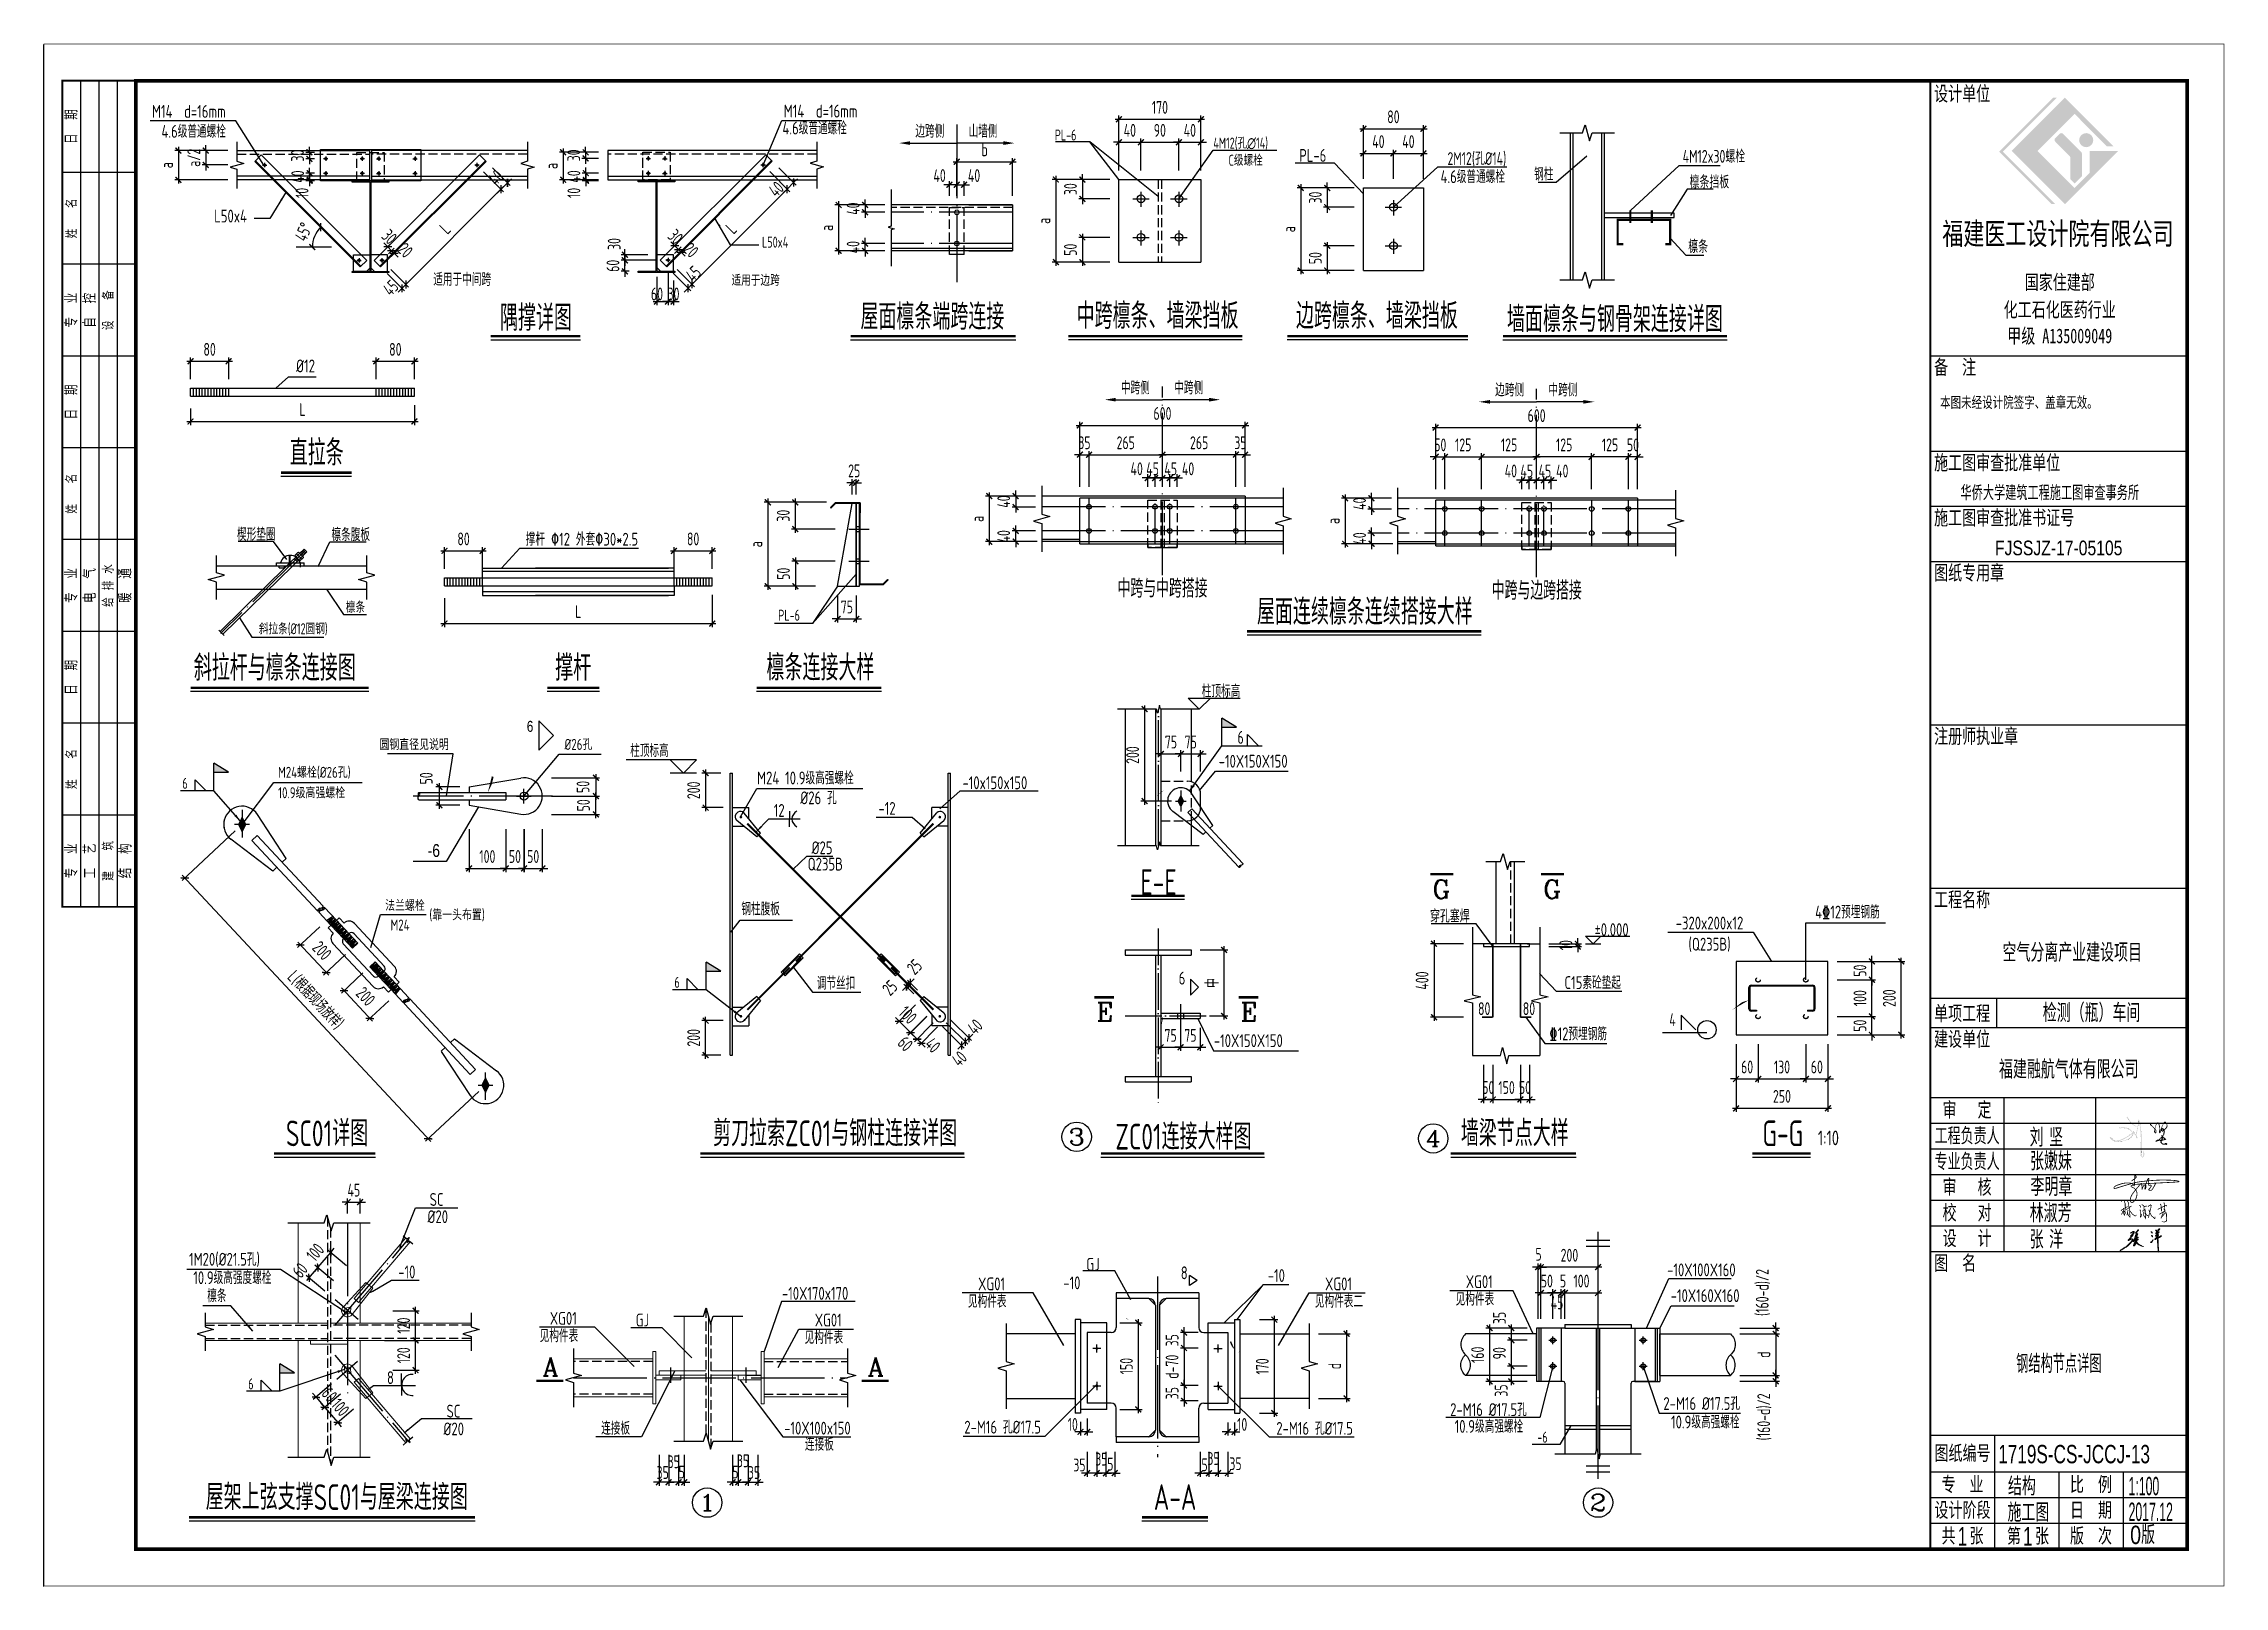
# Model space of a CAD drawing. Extents: x 287065 to 1473467, y 284802 to 344222.
# Drawn here: x 1414047 to 1473467, y 284812 to 326832 of the extents above; entities that cross this region are included whole.
import ezdxf
from ezdxf.enums import TextEntityAlignment as Align

# ---------------------------------------------------------------- set-up
doc = ezdxf.new("R2010")
doc.units = 0
doc.header["$LTSCALE"] = 1000
for name, pattern in [('CENTER2', [1.125, 0.75, -0.125, 0.125, -0.125]), ('CENTERX2', [4, 2.5, -0.5, 0.5, -0.5]), ('DASH', [0.35, 0.25, -0.1]), ('DASHED2', [0.375, 0.25, -0.125]), ('DOTE', [2.42, 2, -0.2, 0.02, -0.2])]:
    doc.linetypes.add(name, pattern=pattern)
doc.layers.get('0').update_dxf_attribs({"linetype": 'CONTINUOUS'})
doc.layers.get('DEFPOINTS').update_dxf_attribs({"linetype": 'CONTINUOUS'})
for name, color, linetype in [('1', 3, 'CONTINUOUS'), ('100', 3, 'CONTINUOUS'), ('AXIS_TEXT', 3, 'CONTINUOUS'), ('AXISDIM', 253, 'CONTINUOUS'), ('BEAM_CON', 4, 'CONTINUOUS'), ('CENTRE', 1, 'CENTER2'), ('COLU', 7, 'CONTINUOUS'), ('CONT3', 3, 'CONTINUOUS'), ('DIM', 3, 'CONTINUOUS'), ('DOTE', 8, 'DOTE'), ('FRAME', 3, 'CONTINUOUS'), ('LAB', 3, 'CONTINUOUS'), ('LABEL$', 3, 'CONTINUOUS'), ('NUM', 3, 'CONTINUOUS'), ('OTHER', 7, 'CONTINUOUS'), ('PUB_TEXT', 7, 'CONTINUOUS'), ('S', 2, 'CONTINUOUS'), ('STEEL', 7, 'CONTINUOUS'), ('TEXT', 7, 'CONTINUOUS'), ('THIN', 7, 'CONTINUOUS'), ('TK', 211, 'CONTINUOUS'), ('WELD', 7, 'CONTINUOUS'), ('填充', 8, 'CONTINUOUS'), ('审图中心证书', 7, 'CONTINUOUS'), ('建筑', 3, 'CONTINUOUS'), ('文字', 7, 'CONTINUOUS'), ('标注', 1, 'CONTINUOUS'), ('流程图', 1, 'CONTINUOUS'), ('签字边框线', 4, 'CONTINUOUS')]:
    doc.layers.add(name, color=color, linetype=linetype)
doc.layers.add('2', color=70, linetype='CONTINUOUS', lineweight=15)
doc.styles.add('_HZTXT', font='tq__rshz.shx', dxfattribs={"width": 0.8, "bigfont": 'tq__hzdc.shx'})
doc.styles.add('_TCH_AXIS', font='COMPLEX', dxfattribs={"bigfont": 'GBCBIG'})
doc.styles.add('COMPLEX', font='COMPLEX')
doc.styles.add('DXFS', font='txt.shx', dxfattribs={"width": 0.7, "bigfont": 'dxfs.shx'})
doc.styles.add('FRAME', font='simhei.ttf', dxfattribs={"width": 0.7})
doc.styles.add('HZ', font='txt.shx', dxfattribs={"width": 0.7, "height": 5, "bigfont": 'a.shx'})
doc.styles.get("Standard").update_dxf_attribs({"font": 'tssdeng.shx', "width": 0.7, "bigfont": 'hztxt.shx'})
doc.styles.add('TSSD_Dimension', font='tssdeng.shx', dxfattribs={"width": 0.7, "bigfont": 'hztxt.shx'})
doc.styles.add('TSSD_Label', font='tssdeng.shx', dxfattribs={"width": 0.7, "bigfont": 'aHzTXT.shx'})
doc.styles.add('TSSD_Rein', font='tssdeng.shx', dxfattribs={"width": 0.7, "bigfont": 'hztxt.shx'})
doc.styles.add('ZSM-FF', font='SJRF', dxfattribs={"width": 0.7, "bigfont": 'HZF'})
doc.styles.add('黑体', font='simhei.ttf', dxfattribs={"width": 0.7})
doc.dimstyles.new('TSSD_100_100', dxfattribs={"dimtxt": 350, "dimasz": 150, "dimexe": 100, "dimexo": 250, "dimgap": 150, "dimtad": 1, "dimdec": 0, "dimzin": 0, "dimdsep": 46, "dimtxsty": 'TSSD_Dimension', "dimblk": 'ARCHTICK', "dimcen": 0, "dimdle": 100, "dimclrd": 3, "dimclre": 3, "dimclrt": 7, "dimadec": 0, "dimazin": 0, "dimtfac": 1, "dimtdec": 0, "dimtix": 1, "dimtmove": 2, "dimatfit": 3, "dimfxl": 100, "dimtolj": 1, "dimtzin": 0, "dimarcsym": 0})
doc.dimstyles.new('TSSD_10_100', dxfattribs={"dimtxt": 350, "dimasz": 150, "dimexe": 100, "dimexo": 250, "dimgap": 150, "dimtad": 1, "dimdec": 0, "dimlfac": 0.1, "dimzin": 0, "dimdsep": 46, "dimtxsty": 'TSSD_Dimension', "dimblk": 'ARCHTICK', "dimcen": 0, "dimdle": 100, "dimclrt": 7, "dimadec": 0, "dimazin": 0, "dimtfac": 1, "dimtdec": 0, "dimtix": 1, "dimtmove": 2, "dimatfit": 3, "dimfxl": 100, "dimtolj": 1, "dimtzin": 0, "dimarcsym": 0})
doc.dimstyles.new('TSSD_20_100', dxfattribs={"dimtxt": 350, "dimasz": 150, "dimexe": 100, "dimexo": 250, "dimgap": 150, "dimtad": 1, "dimdec": 0, "dimlfac": 0.2, "dimzin": 0, "dimdsep": 46, "dimtxsty": 'TSSD_Dimension', "dimblk": 'ARCHTICK', "dimcen": 0, "dimdle": 100, "dimclrd": 256, "dimclre": 256, "dimclrt": 55, "dimadec": 0, "dimazin": 0, "dimtfac": 1, "dimtdec": 0, "dimtix": 1, "dimtmove": 2, "dimatfit": 3, "dimldrblk": '_tsdbk', "dimfxl": 100, "dimtolj": 1, "dimtzin": 0, "dimarcsym": 0})
doc.dimstyles.new('TSSD_LEADER_STYLE_200.0', dxfattribs={"dimtxt": 0.18, "dimasz": 200, "dimexe": 0.18, "dimexo": 0.0625, "dimgap": 0.09, "dimtad": 0, "dimtih": 1, "dimtoh": 1, "dimdec": 4, "dimzin": 0, "dimdsep": 46, "dimtxsty": 'Standard', "dimcen": 0.09, "dimadec": 0, "dimazin": 0, "dimtfac": 1, "dimtdec": 4, "dimtofl": 0, "dimtmove": 0, "dimatfit": 3, "dimfxl": 1, "dimtolj": 1, "dimtzin": 0, "dimarcsym": 0})

msp = doc.modelspace()

# ---------------------------------------------------------------- texts
at = {"layer": 'DIM', "width": 0.75}
msp.add_text('圆钢直径见说明', height=300, dxfattribs=at).set_placement((1425087.534, 307740.386), align=Align.MIDDLE_RIGHT)
for s, p in [('%%C26孔', (1428240.616, 307744.7)), ('10.9级高强螺栓', (1420436.515, 306427.526)), ('M24螺栓(%%C26孔)', (1420436.515, 306984.352))]:
    msp.add_text(s, height=300, dxfattribs=at).set_placement(p, align=Align.MIDDLE_LEFT)
for s, p in [('法兰螺栓', (1423352.77, 303206.631)), ('(靠一头布置)', (1424557.643, 302952.774)), ('M24', (1423500.218, 302675.286))]:
    msp.add_text(s, height=300, dxfattribs=at).set_placement(p)
at = {"layer": 'NUM', "style": 'TSSD_Dimension', "width": 0.7}
for s, height, p in [('隅撑详图', 700, (1426483.786, 319010.496)), ('屋面檩条端跨连接', 700, (1436303.772, 319043.514)), ('中跨与中跨搭接', 500, (1443309.644, 311745.251)), ('中跨与边跨搭接', 500, (1453505.13, 311686.445)), ('屋面连续檩条连续搭接大样', 700, (1447107.514, 311005.99)), ('檩条连接大样', 700, (1433744.446, 309484.753))]:
    msp.add_text(s, height=height, dxfattribs=at).set_placement(p)
for s, p in [('中跨檩条、墙梁挡板', (1444399.66, 319064.684)), ('边跨檩条、墙梁挡板', (1450375.668, 319064.684))]:
    msp.add_text(s, height=700, dxfattribs=at).set_placement(p, align=Align.CENTER)
for s, p in [('墙面檩条与钢骨架连接详图', (1456859.253, 319360.496)), ('直拉条', (1421488.535, 315729.179)), ('斜拉杆与檩条连接图', (1420344.922, 309868.605)), ('撑杆', (1428476.61, 309868.605)), ('E-E', (1444425.812, 303994.403)), ('ZC01连接大样图', (1445104.692, 297096.615))]:
    msp.add_text(s, height=700, dxfattribs=at).set_placement(p, align=Align.MIDDLE)
for s, p in [('SC01详图', (1422888.659, 296800.803)), ('剪刀拉索ZC01与钢柱连接详图', (1438937.076, 296800.803)), ('屋架上弦支撑SC01与屋梁连接图', (1425603.126, 286892.967)), ('A-A', (1445455.987, 286892.967))]:
    msp.add_text(s, height=700, dxfattribs=at).set_placement(p, align=Align.RIGHT)
at = {"layer": 'PUB_TEXT', "style": 'HZ', "width": 0.75}
msp.add_text('钢柱', height=350, rotation=0.00014802, dxfattribs=at).set_placement((1454660.367, 323100.013))
at = {"layer": 'PUB_TEXT', "style": '_HZTXT'}
for s, width, p in [('检测（瓶）车间', 0.8, (1468517.971, 300181.708)), ('1719S-CS-JCCJ-13', 0.7, (1467303.967, 288164.42)), ('1', 0.7, (1466197.906, 285924.447)), ('1', 0.7, (1467980.189, 285924.447))]:
    msp.add_text(s, height=500, dxfattribs=dict(at, width=width)).set_placement(p)
at = {"layer": 'TEXT'}
for s, height, style, width, p in [('M14  d=16mm', 350, 'TSSD_Rein', 0.75, (1416999.274, 324810.913)), ('M14  d=16mm', 350, 'TSSD_Rein', 0.75, (1434213.952, 324819.081)), ('4.6级普通螺栓', 350, 'TSSD_Rein', 0.75, (1417257.812, 324267.199)), ('4.6级普通螺栓', 350, 'TSSD_Rein', 0.75, (1434178.076, 324357.932)), ('边跨侧', 350, 'TSSD_Rein', 0.75, (1437799.474, 324271.47)), ('山墙侧', 350, 'TSSD_Rein', 0.75, (1439251.979, 324271.47)), ('PL-6', 300, 'TSSD_Dimension', 0.7, (1441597.851, 324192.345)), ('4M12(孔∅14)', 300, 'TSSD_Dimension', 0.7, (1445918.303, 323973.021)), ('PL-6', 350, 'TSSD_Rein', 0.75, (1448259.089, 323611.929)), ('C级螺栓', 300, 'TSSD_Dimension', 0.7, (1446333.889, 323505.039)), ('4.6级普通螺栓', 350, 'TSSD_Rein', 0.75, (1452109.328, 323032.832)), ('L50x4', 350, 'TSSD_Rein', 0.75, (1418694.489, 321960.482)), ('L50x4', 300, 'TSSD_Dimension', 0.7, (1433621.726, 321274.021)), ('适用于中间跨', 350, 'TSSD_Rein', 0.75, (1424664.146, 320233.498)), ('适用于边跨', 300, 'TSSD_Dimension', 0.7, (1432789.997, 320237.088)), ('%%C12', 350, 'TSSD_Rein', 0.75, (1420927.839, 317877.915)), ('中跨侧', 350, 'TSSD_Rein', 0.75, (1443402.008, 317282.352)), ('中跨侧', 350, 'TSSD_Rein', 0.75, (1444854.514, 317282.352)), ('边跨侧', 350, 'TSSD_Rein', 0.75, (1453597.494, 317223.546)), ('中跨侧', 350, 'TSSD_Rein', 0.75, (1455050, 317223.546)), ('楔形垫圈', 350, 'TSSD_Rein', 0.75, (1419316.886, 313291.772)), ('檩条腹板', 350, 'TSSD_Rein', 0.75, (1421890.396, 313283.644)), ('撑杆 \x8212 外套\x8230*2.5', 350, 'TSSD_Rein', 0.75, (1427185.11, 313158.546)), ('檩条', 300, 'TSSD_Dimension', 0.7, (1422282.166, 311332.63)), ('PL-6', 300, 'TSSD_Dimension', 0.7, (1434063.905, 311113.056)), ('斜拉条(%%C12圆钢)', 300, 'TSSD_Dimension', 0.7, (1419912.704, 310743.866)), ('6', 350, 'TSSD_Label', 0.7, (1446577.323, 307760.103)), ('柱顶标高', 350, 'TSSD_Rein', 0.75, (1430029.954, 307399.884)), ('-10X150X150', 350, 'TSSD_Rein', 0.75, (1446065.03, 307111.267)), ('6', 300, 'TSSD_Label', 0.7, (1417827.376, 306534.01)), ('M24 10.9级高强螺栓', 350, 'TSSD_Rein', 0.75, (1433488.036, 306655.643)), ('-10x150x150', 350, 'TSSD_Rein', 0.75, (1439083.426, 306524.403)), ('12', 350, 'TSSD_Rein', 0.75, (1433942.243, 305771.696)), ('%%C26 孔', 350, 'TSSD_Rein', 0.75, (1434665.509, 306113.317)), ('-12', 350, 'TSSD_Rein', 0.75, (1436794.282, 305826.449)), ('%%C25', 350, 'TSSD_Rein', 0.75, (1434971.656, 304752.799, -594)), ('Q235B', 350, 'TSSD_Rein', 0.75, (1434864.884, 304309.261, 594)), ('钢柱腹板', 350, 'TSSD_Rein', 0.75, (1433058.57, 303088.234, -594)), ('6', 300, 'TSSD_Label', 0.7, (1431235.138, 301113.943, -594)), ('调节丝扣', 350, 'TSSD_Rein', 0.75, (1435113.769, 301064.221, -594)), ('-10X150X150', 350, 'TSSD_Rein', 0.75, (1445933.408, 299499.54)), ('1M20(%%C21.5孔)', 350, 'TSSD_Rein', 0.75, (1418010.056, 293546.058)), ('-10X100X160', 350, 'TSSD_Rein', 0.75, (1458283.745, 293257.486)), ('10.9级高强度螺栓', 350, 'TSSD_Rein', 0.75, (1418124.285, 293043.997)), ('8', 350, 'TSSD_Rein', 0.75, (1445031.308, 293176.105)), ('-10', 350, 'TSSD_Rein', 0.75, (1447401.965, 293102.843)), ('檩条', 350, 'TSSD_Rein', 0.75, (1418506.499, 292551.17)), ('-10X160X160', 350, 'TSSD_Rein', 0.75, (1458380.711, 292554.755)), ('8', 350, 'TSSD_Rein', 0.75, (1423402.843, 290321.028)), ('6', 300, 'TSSD_Label', 0.7, (1419622.954, 290175.625)), ('10.9级高强螺栓', 350, 'TSSD_Rein', 0.75, (1452493.726, 288993.484)), ('10.9级高强螺栓', 350, 'TSSD_Rein', 0.75, (1458389.165, 289112.268)), ('-6', 300, 'TSSD_Dimension', 0.7, (1454746.139, 288725.119))]:
    msp.add_text(s, height=height, dxfattribs=dict(at, style=style, width=width)).set_placement(p)
for s, height, width, p in [('4M12x30螺栓', 350, 0.7, (1458706.734, 323587.076)), ('檩条挡板', 350, 0.7, (1458896.26, 322888.008)), ('檩条', 350, 0.7, (1458859.454, 321130.651)), ('1:10', 400, 0.75, (1462389.993, 296825.803))]:
    msp.add_text(s, height=height, dxfattribs=dict(at, width=width)).set_placement(p)
at = {"layer": 'TEXT', "style": 'TSSD_Rein', "width": 0.75}
for s, p in [('柱顶标高', (1446127.456, 309212.179)), ('%%p0.000', (1456769.337, 302699.288))]:
    msp.add_text(s, height=350, dxfattribs=at).set_placement(p, align=Align.MIDDLE)
at = {"layer": 'TEXT'}
for s, height, style, width, p in [('6', 300, '_HZTXT', 0.8, (1427390.239, 308086.653)), ('6', 350, 'TSSD_Rein', 0.75, (1445156.391, 301203.501)), ('墙梁节点大样', 700, 'TSSD_Dimension', 0.7, (1455602.731, 296800.803)), ('G-G', 700, 'TSSD_Dimension', 0.7, (1461990.412, 296800.803))]:
    msp.add_text(s, height=height, dxfattribs=dict(at, style=style, width=width)).set_placement(p, align=Align.RIGHT)
at = {"layer": 'TEXT', "style": '_HZTXT', "width": 0.8}
msp.add_text('-6', height=350, dxfattribs=at).set_placement((1424846.884, 304854.386), align=Align.MIDDLE_RIGHT)
at = {"layer": 'TEXT', "style": 'COMPLEX'}
for s, p in [('G', (1452133.163, 303798.721)), ('G', (1455152.287, 303798.721)), ('E', (1442961.107, 300463.04)), ('E', (1446888.718, 300463.04))]:
    msp.add_text(s, height=500, dxfattribs=at).set_placement(p, align=Align.MIDDLE)
at = {"layer": 'TEXT', "ltscale": 99, "style": 'TSSD_Rein', "width": 0.7}
for s, p in [('穿孔塞焊', (1452362.213, 302893.615)), ('80', (1453299.116, 300371.68)), ('80', (1454518.508, 300371.68))]:
    msp.add_text(s, height=350, dxfattribs=at).set_placement(p, align=Align.CENTER)
at = {"layer": 'TEXT', "style": 'TSSD_Rein', "width": 0.75}
for s, p in [('-320x200x12', (1459438.426, 302703.773, -600)), ('4%%13212预埋钢筋', (1463195.569, 303003.561, -600)), ('(Q235B)', (1459438.426, 302127.818, -600)), ('C15素砼垫起', (1456255.411, 301081.149)), ('%%13212预埋钢筋', (1455858.626, 299686.09))]:
    msp.add_text(s, height=350, dxfattribs=at).set_placement(p, align=Align.CENTER)
at = {"layer": 'TEXT', "ltscale": 99, "style": 'TSSD_Rein', "width": 0.7}
msp.add_text('4', height=350, dxfattribs=at).set_placement((1458519.063, 300072.147, -600), align=Align.RIGHT)
at = {"layer": 'TEXT', "style": 'TSSD_Rein', "width": 0.75}
for s, p in [('SC', (1424565.572, 295350.061)), ('%%C20', (1424506.634, 294879.699)), ('-10', (1423710.307, 293376.057)), ('GJ', (1442457.625, 293582.423)), ('-10X170x170', (1434164.638, 292792.336)), ('XG01', (1439509.509, 293050.311)), ('-10', (1441830.658, 293078.122)), ('XG01', (1448962.477, 293050.311)), ('XG01', (1452797.079, 293109.641)), ('见构件表', (1439232.475, 292575.95)), ('见构件表二', (1448685.443, 292575.95)), ('见构件表', (1452520.044, 292635.28)), ('见构件表', (1427563.333, 291637.234)), ('XG01', (1427840.367, 292111.595)), ('GJ', (1430181.349, 292065.052)), ('见构件表', (1434781.829, 291591.142)), ('XG01', (1435058.863, 292065.502)), ('2-M16 %%C17.5孔', (1458180.642, 289791.69)), ('SC', (1425026.105, 289584.59)), ('2-M16 %%C17.5孔', (1452371.42, 289625.961)), ('%%C20', (1424942.393, 289100.415)), ('连接板', (1429238.286, 289116.762)), ('-10X100x150', (1434225.629, 289121.187)), ('连接板', (1434791.022, 288681.408)), ('2-M16 孔%%C17.5', (1439133.586, 289147.863)), ('2-M16 孔%%C17.5', (1447634.792, 289115.928))]:
    msp.add_text(s, height=350, dxfattribs=at).set_placement(p, align=Align.MIDDLE_LEFT)
at = {"layer": 'TEXT', "style": 'COMPLEX'}
for p in [(1427641.848, 290797.626), (1436503.436, 290797.626)]:
    msp.add_text('A', height=500, dxfattribs=at).set_placement(p, align=Align.MIDDLE_LEFT)
at = {"layer": 'TEXT', "insert": (1453901.162, 323876.74), "char_height": 350, "attachment_point": 3, "style": 'TSSD_Rein'}
msp.add_mtext('2M12(孔%%C14)', dxfattribs=at)
at = {"layer": 'TK', "style": 'ZSM-FF', "width": 0.7}
msp.add_text('钢结构节点详图', height=500, dxfattribs=at).set_placement((1468956.971, 290901.708), align=Align.MIDDLE)

# ---------------------------------------------------------------- blocks, each defined once
blk = doc.blocks.new('张洋')
at = {"lineweight": 9}
h = blk.add_hatch(color=4, dxfattribs=at)
h.paths.add_polyline_path([(1319, 100), (1323, 105), (1371, 81), (1419, 47), (1410, 23), (1391, 9), (1333, -73), (1232, -183), (1232, -193), (1203, -212), (1199, -197), (1208, -164), (1247, -101), (1256, -53), (1290, -1), (1299, 47), (1314, 62), (1319, 100)], flags=16)
h.paths.add_polyline_path([(2773, 134), (2763, 139), (2759, 129), (2768, 124), (2773, 134)], flags=17)
h.paths.add_polyline_path([(2941, 302), (2936, 307), (2917, 297), (2912, 273), (2821, 153), (2787, 95), (2778, 91), (2773, 110), (2759, 115), (2749, 95), (2739, 95), (2725, 76), (2754, 43), (2797, 43), (2821, 67), (2922, 239), (2922, 254), (2941, 283), (2941, 302)])
h.paths.add_polyline_path([(1328, 479), (1333, 479), (1333, 465), (1319, 451), (1328, 479)], flags=16)
h.paths.add_polyline_path([(1405, 542), (1410, 542), (1371, 499), (1405, 542)], flags=16)
h.paths.add_polyline_path([(3325, 566), (3330, 571), (3339, 475), (3200, 403), (3205, 422), (3243, 460), (3325, 566)], flags=16)
h.paths.add_polyline_path([(2826, 681), (2816, 686), (2816, 652), (2864, 623), (2869, 585), (2883, 580), (2903, 619), (2898, 643), (2879, 662), (2850, 667), (2826, 681)])
edge = h.paths.add_edge_path(flags=16)
edge.add_line((3387, 700), (3383, 700))
h.paths.add_polyline_path([(2787, 1036), (2783, 1041), (2759, 1031), (2759, 1012), (2797, 983), (2821, 931), (2821, 902), (2835, 897), (2850, 921), (2855, 964), (2840, 1003), (2811, 1031), (2787, 1036)])
h.paths.add_polyline_path([(3215, 1185), (3210, 1190), (3191, 1190), (3176, 1175), (3186, 1142), (3234, 1094), (3263, 1094), (3272, 1113), (3243, 1142), (3239, 1166), (3215, 1185)], flags=17)
h.paths.add_polyline_path([(1602, 1199), (1597, 1204), (1578, 1204), (1554, 1166), (1463, 1070), (1362, 940), (1362, 931), (1381, 916), (1386, 945), (1429, 969), (1429, 911), (1362, 681), (1275, 470), (1266, 407), (1285, 388), (1256, 355), (1271, 326), (1251, 316), (1194, 249), (1103, 167), (1103, 158), (1117, 143), (1155, 153), (1304, 307), (1323, 316), (1333, 297), (1323, 215), (1309, 196), (1280, 81), (1251, 33), (1242, -10), (1194, -116), (1155, -178), (1155, -226), (1165, -241), (1184, -250), (1223, -250), (1242, -241), (1290, -188), (1314, -154), (1319, -135), (1347, -116), (1347, -101), (1367, -68), (1381, -63), (1395, -34), (1448, 23), (1501, -20), (1525, -53), (1539, -58), (1573, -97), (1659, -159), (1847, -260), (2005, -313), (2072, -317), (2082, -308), (2067, -293), (1971, -265), (1909, -231), (1875, -226), (1779, -178), (1635, -87), (1477, 57), (1472, 71), (1501, 110), (1501, 124), (1487, 129), (1467, 95), (1448, 81), (1405, 110), (1352, 129), (1453, 215), (1487, 239), (1530, 297), (1554, 307), (1578, 340), (1578, 355), (1563, 369), (1549, 369), (1511, 316), (1352, 167), (1347, 191), (1371, 230), (1376, 316), (1367, 355), (1434, 393), (1458, 417), (1520, 436), (1583, 489), (1592, 513), (1583, 523), (1554, 527), (1520, 499), (1429, 451), (1400, 417), (1376, 417), (1357, 403), (1338, 407), (1352, 417), (1371, 455), (1448, 537), (1487, 595), (1472, 623), (1453, 628), (1448, 638), (1482, 691), (1511, 715), (1520, 743), (1544, 763), (1568, 825), (1563, 835), (1530, 844), (1491, 825), (1458, 796), (1448, 772), (1448, 743), (1463, 729), (1491, 758), (1491, 777), (1501, 787), (1515, 782), (1458, 710), (1371, 566), (1357, 561), (1371, 590), (1376, 628), (1391, 643), (1424, 734), (1434, 787), (1472, 902), (1477, 1022), (1511, 1051), (1511, 1060), (1544, 1084), (1611, 1175), (1611, 1195), (1602, 1199)])
h.paths.add_polyline_path([(3541, 1305), (3536, 1310), (3522, 1310), (3512, 1286), (3469, 1267), (3450, 1238), (3383, 1171), (3335, 1094), (3311, 1070), (3287, 1017), (3200, 902), (3186, 863), (3205, 844), (3243, 844), (3311, 883), (3354, 921), (3397, 940), (3368, 887), (3335, 883), (3325, 863), (3335, 825), (3330, 729), (3301, 705), (3234, 671), (3287, 748), (3282, 758), (3272, 758), (3267, 743), (3258, 743), (3219, 710), (3176, 657), (3181, 643), (3200, 628), (3243, 628), (3272, 638), (3311, 667), (3330, 667), (3330, 619), (3258, 523), (3104, 359), (3104, 350), (3119, 335), (3181, 340), (3205, 359), (3330, 422), (3344, 422), (3359, 307), (3354, 268), (3363, 215), (3373, -250), (3383, -308), (3407, -673), (3440, -788), (3455, -807), (3469, -807), (3479, -788), (3455, -716), (3450, -634), (3440, -610), (3431, -389), (3421, -380), (3421, -125), (3411, -111), (3411, -39), (3421, -25), (3411, 38), (3416, 105), (3407, 163), (3411, 220), (3392, 441), (3397, 460), (3445, 479), (3483, 503), (3493, 518), (3531, 523), (3575, 556), (3618, 571), (3699, 623), (3680, 647), (3661, 647), (3551, 590), (3512, 561), (3488, 561), (3421, 518), (3387, 508), (3383, 643), (3445, 719), (3445, 739), (3421, 758), (3378, 758), (3383, 825), (3397, 844), (3397, 859), (3378, 878), (3450, 959), (3479, 974), (3493, 998), (3479, 1027), (3459, 1027), (3435, 1012), (3397, 1003), (3378, 979), (3344, 964), (3234, 883), (3277, 940), (3282, 959), (3354, 1065), (3368, 1075), (3383, 1108), (3416, 1137), (3426, 1161), (3546, 1262), (3541, 1305)])
edge = h.paths.add_edge_path()
edge.add_line((906, 911), (925, 945))
edge.add_line((925, 945), (978, 979))
edge.add_line((978, 979), (1088, 1031))
edge.add_line((1088, 1031), (1112, 1031))
edge.add_line((1112, 1031), (1151, 1046))
edge.add_line((1151, 1046), (1155, 1041))
edge.add_line((906, 911), (915, 902))
edge.add_line((1155, 1041), (1203, 1041))
edge.add_line((1203, 1041), (1242, 1012))
edge.add_line((1242, 1012), (1237, 955))
edge.add_line((1237, 955), (1189, 873))
edge.add_line((1189, 873), (1103, 791))
edge.add_line((1103, 791), (1098, 772))
edge.add_line((1098, 772), (1117, 758))
edge.add_line((1117, 758), (1117, 724))
edge.add_line((1117, 724), (1103, 695))
edge.add_line((1103, 695), (997, 580))
edge.add_line((997, 580), (906, 460))
edge.add_line((906, 460), (752, 287))
edge.add_line((752, 287), (819, 326))
edge.add_line((819, 326), (882, 345))
edge.add_line((882, 345), (939, 374))
edge.add_line((939, 374), (987, 383))
edge.add_line((987, 383), (1059, 379))
edge.add_line((1059, 379), (1107, 355))
edge.add_line((1107, 355), (1131, 321))
edge.add_line((1131, 321), (1122, 283))
edge.add_line((1122, 283), (1088, 220))
edge.add_line((1088, 220), (1035, 167))
edge.add_line((1035, 167), (1002, 115))
edge.add_line((1002, 115), (954, 62))
edge.add_line((954, 62), (887, -1))
edge.add_line((887, -1), (829, -73))
edge.add_line((829, -73), (647, -241))
edge.add_line((647, -241), (498, -356))
edge.add_line((498, -356), (330, -461))
edge.add_line((330, -461), (272, -509))
edge.add_line((272, -509), (224, -533))
edge.add_line((224, -533), (143, -591))
edge.add_line((143, -591), (119, -596))
edge.add_line((119, -596), (90, -620))
edge.add_line((90, -620), (27, -653))
edge.add_line((27, -653), (-25, -673))
edge.add_line((-25, -673), (-35, -663))
edge.add_line((-35, -663), (-30, -677))
edge.add_line((-30, -677), (-40, -682))
edge.add_line((-40, -682), (-49, -663))
edge.add_line((-49, -663), (-35, -644))
edge.add_line((-35, -644), (138, -553))
edge.add_line((138, -553), (243, -481))
edge.add_line((243, -481), (272, -471))
edge.add_line((272, -471), (287, -452))
edge.add_line((287, -452), (311, -442))
edge.add_line((311, -442), (373, -394))
edge.add_line((373, -394), (407, -380))
edge.add_line((407, -380), (479, -322))
edge.add_line((479, -322), (488, -322))
edge.add_line((488, -322), (527, -284))
edge.add_line((527, -284), (565, -265))
edge.add_line((565, -265), (685, -154))
edge.add_line((685, -154), (699, -149))
edge.add_line((699, -149), (810, -44))
edge.add_line((810, -44), (863, 28))
edge.add_line((863, 28), (959, 119))
edge.add_line((959, 119), (973, 148))
edge.add_line((973, 148), (1002, 172))
edge.add_line((1002, 172), (1021, 211))
edge.add_line((1021, 211), (1050, 239))
edge.add_line((1050, 239), (1074, 278))
edge.add_line((1074, 278), (1083, 321))
edge.add_line((1083, 321), (1064, 335))
edge.add_line((1064, 335), (983, 345))
edge.add_line((983, 345), (810, 278))
edge.add_line((810, 278), (757, 239))
edge.add_line((757, 239), (695, 244))
edge.add_line((695, 244), (680, 263))
edge.add_line((680, 263), (810, 398))
edge.add_line((810, 398), (839, 441))
edge.add_line((839, 441), (915, 523))
edge.add_line((915, 523), (935, 556))
edge.add_line((935, 556), (1026, 657))
edge.add_line((1026, 657), (1069, 719))
edge.add_line((1069, 719), (1035, 719))
edge.add_line((1035, 719), (1021, 705))
edge.add_line((1021, 705), (1021, 695))
edge.add_line((1021, 695), (954, 638))
edge.add_line((954, 638), (925, 633))
edge.add_line((925, 633), (911, 647))
edge.add_line((911, 647), (911, 657))
edge.add_line((911, 657), (987, 719))
edge.add_line((987, 719), (997, 719))
edge.add_line((997, 719), (1002, 734))
edge.add_line((1002, 734), (1055, 777))
edge.add_line((1055, 777), (1093, 830))
edge.add_line((1093, 830), (1165, 907))
edge.add_line((1165, 907), (1194, 964))
edge.add_line((1194, 964), (1194, 993))
edge.add_line((1194, 993), (1184, 1003))
edge.add_line((1184, 1003), (1127, 998))
edge.add_line((1127, 998), (1050, 969))
edge.add_line((1050, 969), (1035, 955))
edge.add_line((1035, 955), (1021, 955))
edge.add_line((1021, 955), (939, 902))
edge.add_line((939, 902), (915, 902))
edge.add_line((915, 902), (915, 902))
at = {"color": 4, "lineweight": 9}
blk.add_line((906, 911, 31107534), (915, 902, 31107534), dxfattribs=at)
at = {"color": 4, "lineweight": 9, "elevation": 31107534}
for points in [[(915, 902), (915, 902), (939, 902), (1021, 955), (1035, 955), (1050, 969), (1127, 998), (1184, 1003), (1194, 993), (1194, 964), (1165, 907), (1093, 830), (1055, 777), (1002, 734), (997, 719), (987, 719), (911, 657), (911, 647), (925, 633), (954, 638), (1021, 695), (1021, 705), (1035, 719), (1069, 719), (1026, 657), (935, 556), (915, 523), (839, 441), (810, 398), (680, 263), (695, 244), (757, 239), (810, 278), (983, 345), (1064, 335), (1083, 321), (1074, 278), (1050, 239), (1021, 211), (1002, 172), (973, 148), (959, 119), (863, 28), (810, -44), (699, -149), (685, -154), (565, -265), (527, -284), (488, -322), (479, -322), (407, -380), (373, -394), (311, -442), (287, -452), (272, -471), (243, -481), (138, -553), (-35, -644), (-49, -663), (-40, -682), (-30, -677), (-35, -663), (-25, -673), (27, -653), (90, -620), (119, -596), (143, -591), (224, -533), (272, -509), (330, -461), (498, -356), (647, -241), (829, -73), (887, -1), (954, 62), (1002, 115), (1035, 167), (1088, 220), (1122, 283), (1131, 321), (1107, 355), (1059, 379), (987, 383), (939, 374), (882, 345), (819, 326), (752, 287), (906, 460), (997, 580), (1103, 695), (1117, 724), (1117, 758), (1098, 772), (1103, 791), (1189, 873), (1237, 955), (1242, 1012), (1203, 1041), (1155, 1041)], [(1155, 1041), (1151, 1046), (1112, 1031), (1088, 1031), (978, 979), (925, 945), (906, 911)], [(1602, 1199), (1597, 1204), (1578, 1204), (1554, 1166), (1463, 1070), (1362, 940), (1362, 931), (1381, 916), (1386, 945), (1429, 969), (1429, 911), (1362, 681), (1275, 470), (1266, 407), (1285, 388), (1256, 355), (1271, 326), (1251, 316), (1194, 249), (1103, 167), (1103, 158), (1117, 143), (1155, 153), (1304, 307), (1323, 316), (1333, 297), (1323, 215), (1309, 196), (1280, 81), (1251, 33), (1242, -10), (1194, -116), (1155, -178), (1155, -226), (1165, -241), (1184, -250), (1223, -250), (1242, -241), (1290, -188), (1314, -154), (1319, -135), (1347, -116), (1347, -101), (1367, -68), (1381, -63), (1395, -34), (1448, 23), (1501, -20), (1525, -53), (1539, -58), (1573, -97), (1659, -159), (1847, -260), (2005, -313), (2072, -317), (2082, -308), (2067, -293), (1971, -265), (1909, -231), (1875, -226), (1779, -178), (1635, -87), (1477, 57), (1472, 71), (1501, 110), (1501, 124), (1487, 129), (1467, 95), (1448, 81), (1405, 110), (1352, 129), (1453, 215), (1487, 239), (1530, 297), (1554, 307), (1578, 340), (1578, 355), (1563, 369), (1549, 369), (1511, 316), (1352, 167), (1347, 191), (1371, 230), (1376, 316), (1367, 355), (1434, 393), (1458, 417), (1520, 436), (1583, 489), (1592, 513), (1583, 523), (1554, 527), (1520, 499), (1429, 451), (1400, 417), (1376, 417), (1357, 403), (1338, 407), (1352, 417), (1371, 455), (1448, 537), (1487, 595), (1472, 623), (1453, 628), (1448, 638), (1482, 691), (1511, 715), (1520, 743), (1544, 763), (1568, 825), (1563, 835), (1530, 844), (1491, 825), (1458, 796), (1448, 772), (1448, 743), (1463, 729), (1491, 758), (1491, 777), (1501, 787), (1515, 782), (1458, 710), (1371, 566), (1357, 561), (1371, 590), (1376, 628), (1391, 643), (1424, 734), (1434, 787), (1472, 902), (1477, 1022), (1511, 1051), (1511, 1060), (1544, 1084), (1611, 1175), (1611, 1195), (1602, 1199)], [(1319, 100), (1323, 105), (1371, 81), (1419, 47), (1410, 23), (1391, 9), (1333, -73), (1232, -183), (1232, -193), (1203, -212), (1199, -197), (1208, -164), (1247, -101), (1256, -53), (1290, -1), (1299, 47), (1314, 62), (1319, 100)], [(1328, 479), (1333, 479), (1333, 465), (1319, 451), (1328, 479)], [(1405, 542), (1410, 542), (1371, 499), (1405, 542)], [(2941, 302), (2936, 307), (2917, 297), (2912, 273), (2821, 153), (2787, 95), (2778, 91), (2773, 110), (2759, 115), (2749, 95), (2739, 95), (2725, 76), (2754, 43), (2797, 43), (2821, 67), (2922, 239), (2922, 254), (2941, 283), (2941, 302)], [(2787, 1036), (2783, 1041), (2759, 1031), (2759, 1012), (2797, 983), (2821, 931), (2821, 902), (2835, 897), (2850, 921), (2855, 964), (2840, 1003), (2811, 1031), (2787, 1036)], [(2773, 134), (2763, 139), (2759, 129), (2768, 124), (2773, 134)], [(2826, 681), (2816, 686), (2816, 652), (2864, 623), (2869, 585), (2883, 580), (2903, 619), (2898, 643), (2879, 662), (2850, 667), (2826, 681)], [(3541, 1305), (3536, 1310), (3522, 1310), (3512, 1286), (3469, 1267), (3450, 1238), (3383, 1171), (3335, 1094), (3311, 1070), (3287, 1017), (3200, 902), (3186, 863), (3205, 844), (3243, 844), (3311, 883), (3354, 921), (3397, 940), (3368, 887), (3335, 883), (3325, 863), (3335, 825), (3330, 729), (3301, 705), (3234, 671), (3287, 748), (3282, 758), (3272, 758), (3267, 743), (3258, 743), (3219, 710), (3176, 657), (3181, 643), (3200, 628), (3243, 628), (3272, 638), (3311, 667), (3330, 667), (3330, 619), (3258, 523), (3104, 359), (3104, 350), (3119, 335), (3181, 340), (3205, 359), (3330, 422), (3344, 422), (3359, 307), (3354, 268), (3363, 215), (3373, -250), (3383, -308), (3407, -673), (3440, -788), (3455, -807), (3469, -807), (3479, -788), (3455, -716), (3450, -634), (3440, -610), (3431, -389), (3421, -380), (3421, -125), (3411, -111), (3411, -39), (3421, -25), (3411, 38), (3416, 105), (3407, 163), (3411, 220), (3392, 441), (3397, 460), (3445, 479), (3483, 503), (3493, 518), (3531, 523), (3575, 556), (3618, 571), (3699, 623), (3680, 647), (3661, 647), (3551, 590), (3512, 561), (3488, 561), (3421, 518), (3387, 508), (3383, 643), (3445, 719), (3445, 739), (3421, 758), (3378, 758), (3383, 825), (3397, 844), (3397, 859), (3378, 878), (3450, 959), (3479, 974), (3493, 998), (3479, 1027), (3459, 1027), (3435, 1012), (3397, 1003), (3378, 979), (3344, 964), (3234, 883), (3277, 940), (3282, 959), (3354, 1065), (3368, 1075), (3383, 1108), (3416, 1137), (3426, 1161), (3546, 1262), (3541, 1305)], [(3215, 1185), (3210, 1190), (3191, 1190), (3176, 1175), (3186, 1142), (3234, 1094), (3263, 1094), (3272, 1113), (3243, 1142), (3239, 1166), (3215, 1185)], [(3325, 566), (3330, 571), (3339, 475), (3200, 403), (3205, 422), (3243, 460), (3325, 566)], [(3383, 700), (3387, 700), (3383, 700)]]:
    blk.add_lwpolyline(points, dxfattribs=at)
blk = doc.blocks.new('李明章')
at = {"layer": '签字边框线', "const_width": 60}
blk.add_lwpolyline([(706, 1004), (786, 1062), (852, 1109), (905, 1147), (947, 1178), (979, 1202), (1004, 1222), (1022, 1238), (1036, 1252), (1046, 1265), (1053, 1277), (1057, 1289), (1059, 1301), (1058, 1315), (1054, 1329), (1049, 1344), (1041, 1362), (1031, 1381), (1020, 1402), (1008, 1423), (996, 1442), (985, 1460), (974, 1475), (964, 1485), (957, 1491), (952, 1490), (949, 1483), (948, 1469), (948, 1446), (948, 1416), (949, 1377), (950, 1329), (949, 1272), (948, 1204), (945, 1130), (941, 1052), (937, 973), (932, 896), (928, 826), (922, 763), (918, 713), (913, 677), (909, 653), (904, 641), (900, 638), (896, 641), (891, 650), (885, 661), (879, 674), (872, 686), (864, 697), (855, 707), (845, 717), (835, 726), (824, 735), (812, 744), (799, 753), (785, 763), (770, 773), (755, 782), (738, 792), (721, 801), (702, 810), (683, 819), (662, 826), (640, 833), (617, 839), (593, 844), (567, 848), (541, 851), (514, 854), (486, 856), (457, 857), (427, 857), (397, 857), (366, 856), (335, 854), (304, 853), (273, 850), (242, 847), (212, 844), (182, 840), (152, 836), (122, 831), (92, 826), (61, 820), (30, 813), (-3, 805), (-38, 796), (-75, 786), (-113, 774), (-152, 762), (-191, 750), (-230, 737), (-268, 724), (-304, 711), (-339, 698), (-372, 686), (-402, 674), (-430, 663), (-455, 651), (-479, 640), (-501, 628), (-521, 616), (-539, 604), (-556, 592), (-571, 580), (-584, 567), (-596, 554), (-605, 541), (-613, 529), (-620, 516), (-624, 504), (-626, 492), (-626, 481), (-625, 470), (-621, 461), (-615, 453), (-607, 446), (-597, 441), (-584, 438), (-569, 437), (-550, 439), (-524, 443), (-490, 452), (-445, 464), (-388, 481), (-316, 503), (-228, 531), (-121, 564), (0, 601), (132, 642), (272, 684), (414, 727), (556, 768), (693, 807), (822, 841), (939, 870), (1046, 895), (1144, 915), (1236, 931), (1323, 945), (1407, 957), (1491, 967), (1575, 977), (1663, 986), (1752, 996), (1843, 1005), (1935, 1013), (2027, 1021), (2117, 1029), (2206, 1037), (2292, 1043), (2374, 1049), (2454, 1054), (2531, 1059), (2606, 1063), (2680, 1066), (2752, 1069), (2825, 1071), (2898, 1073), (2971, 1073), (3045, 1074), (3118, 1074), (3191, 1073), (3263, 1072), (3333, 1071), (3402, 1070), (3468, 1068), (3531, 1067), (3592, 1065), (3650, 1063), (3706, 1060), (3759, 1058), (3810, 1055), (3859, 1051), (3906, 1047), (3951, 1043), (3994, 1038), (4034, 1033), (4073, 1028), (4108, 1022), (4141, 1016), (4171, 1011), (4198, 1005), (4221, 1000), (4242, 995), (4259, 990), (4273, 985), (4285, 980), (4293, 975), (4299, 970), (4302, 965), (4303, 960), (4297, 955), (4283, 950), (4256, 944), (4213, 938), (4151, 931), (4066, 924), (3956, 917), (3819, 908), (3657, 899), (3476, 890), (3281, 880), (3077, 870), (2869, 859), (2662, 849), (2461, 838), (2270, 828), (2091, 818), (1925, 808), (1771, 798), (1631, 790), (1505, 782), (1394, 775), (1298, 768), (1218, 764), (1152, 760), (1099, 756), (1056, 753), (1022, 751), (995, 748), (974, 746), (955, 742), (939, 739), (924, 734), (909, 729), (896, 724), (883, 719), (870, 714), (857, 708), (844, 703), (830, 698), (816, 693), (801, 688), (786, 683), (770, 678), (755, 673), (739, 667), (724, 660), (709, 653), (694, 646), (682, 637), (671, 628), (664, 619), (661, 609), (662, 599), (668, 589), (680, 578), (697, 567), (718, 555), (742, 543), (768, 531), (795, 518), (822, 505), (848, 491), (872, 476), (894, 461), (914, 445), (933, 429), (951, 412), (968, 394), (984, 376), (999, 358), (1014, 339), (1029, 319), (1043, 298), (1056, 277), (1068, 254), (1079, 231), (1089, 206), (1098, 180), (1104, 153), (1110, 124), (1113, 94), (1115, 62), (1116, 30), (1114, -4), (1112, -38), (1107, -73), (1101, -110), (1093, -146), (1085, -183), (1074, -219), (1063, -254), (1052, -287), (1039, -319), (1026, -349), (1013, -376), (999, -401), (985, -423), (971, -443), (957, -462), (943, -479), (929, -494), (915, -508), (902, -521), (888, -534), (875, -545), (863, -556), (851, -566), (840, -575), (830, -583), (820, -591), (812, -598), (804, -604), (797, -610), (790, -616), (784, -620), (778, -624), (771, -628), (765, -631), (758, -633), (751, -634), (743, -635), (735, -635), (727, -634), (719, -633), (710, -631), (702, -627), (693, -623), (685, -618), (676, -612), (668, -604), (660, -595), (653, -584), (646, -572), (639, -558), (634, -542), (629, -524), (625, -505), (621, -484), (618, -463), (617, -441), (616, -419), (616, -396), (616, -373), (618, -351), (621, -328), (626, -304), (631, -279), (639, -253), (648, -225), (658, -196), (671, -165), (686, -132), (705, -95), (727, -55), (754, -11), (785, 38), (823, 92), (866, 151), (916, 216), (971, 286), (1029, 357), (1088, 428), (1146, 498), (1202, 563), (1253, 623), (1297, 674), (1332, 717), (1361, 750), (1383, 776), (1399, 795), (1411, 808), (1420, 816), (1426, 821), (1432, 823), (1437, 823), (1441, 822), (1446, 819), (1451, 815), (1455, 810), (1459, 802), (1463, 794), (1466, 784), (1469, 773), (1472, 760), (1474, 747), (1476, 733), (1478, 718), (1480, 703), (1482, 687), (1483, 672), (1485, 657), (1486, 642), (1487, 627), (1488, 612), (1489, 597), (1490, 582), (1491, 567), (1492, 552), (1493, 536), (1494, 520), (1495, 504), (1495, 488), (1496, 473), (1497, 458), (1498, 444), (1499, 431), (1499, 419), (1500, 409), (1501, 401), (1502, 394), (1503, 390), (1505, 390), (1508, 392), (1511, 398), (1515, 408), (1519, 421), (1524, 436), (1530, 454), (1536, 473), (1543, 492), (1550, 512), (1558, 531), (1565, 549), (1574, 566), (1582, 582), (1590, 597), (1599, 611), (1609, 623), (1618, 635), (1628, 646), (1638, 657), (1648, 666), (1659, 674), (1669, 682), (1680, 689), (1691, 695), (1702, 700), (1712, 705), (1723, 708), (1733, 711), (1743, 712), (1752, 712), (1761, 710), (1769, 707), (1775, 702), (1781, 694), (1786, 685), (1789, 674), (1791, 661), (1793, 646), (1793, 631), (1793, 615), (1793, 598), (1792, 581), (1791, 563), (1790, 546), (1788, 529), (1786, 512), (1783, 496), (1780, 480), (1776, 465), (1772, 450), (1767, 437), (1761, 424), (1755, 413), (1749, 403), (1742, 395), (1736, 389), (1731, 385), (1726, 384), (1722, 385), (1718, 388), (1716, 395), (1714, 403), (1713, 414), (1713, 427), (1714, 443), (1716, 461), (1719, 481), (1722, 502), (1727, 526), (1732, 551), (1737, 577), (1744, 604), (1750, 632), (1757, 660), (1765, 689), (1773, 717), (1781, 746), (1789, 774), (1798, 803), (1807, 832), (1816, 861), (1826, 890), (1836, 918), (1846, 947), (1856, 975), (1867, 1002), (1878, 1029), (1889, 1054), (1900, 1078), (1911, 1100), (1922, 1121), (1933, 1139), (1944, 1156), (1954, 1170), (1964, 1183), (1973, 1193), (1981, 1200), (1989, 1206), (1995, 1209), (2000, 1209), (2005, 1207), (2009, 1203), (2011, 1197), (2013, 1188), (2014, 1178), (2014, 1165), (2013, 1151), (2011, 1135), (2009, 1117), (2006, 1098), (2003, 1079), (1999, 1058), (1996, 1037), (1992, 1016), (1988, 994), (1985, 973), (1981, 952), (1978, 931), (1975, 911), (1973, 892), (1971, 873), (1969, 856), (1969, 840), (1968, 824), (1968, 810), (1969, 797), (1970, 785), (1971, 773), (1972, 762), (1973, 752), (1975, 743), (1976, 734), (1978, 726), (1980, 718), (1982, 712), (1985, 706), (1988, 700), (1993, 696), (1998, 692), (2004, 689), (2011, 686), (2019, 684), (2027, 683), (2037, 682), (2047, 682), (2058, 682), (2070, 683), (2082, 683), (2095, 684), (2108, 685), (2121, 686), (2133, 686), (2144, 686), (2154, 685), (2163, 683), (2171, 680), (2177, 677), (2183, 673), (2187, 668), (2191, 662), (2193, 656), (2195, 649), (2196, 641), (2196, 633), (2195, 623), (2192, 613), (2189, 602), (2183, 590), (2177, 576), (2168, 561), (2158, 544), (2146, 527), (2132, 508), (2118, 490), (2104, 471), (2089, 453), (2074, 437), (2060, 421), (2047, 408), (2035, 396), (2025, 386), (2016, 377), (2008, 369), (2002, 361), (1998, 355), (1995, 349), (1995, 343), (1997, 337), (2001, 332), (2006, 327), (2013, 322), (2021, 317), (2031, 313), (2041, 310), (2053, 307), (2065, 304), (2078, 302), (2092, 300), (2107, 298), (2124, 297), (2141, 296), (2160, 296), (2180, 297), (2204, 305), (2233, 326), (2270, 366), (2317, 432), (2376, 529), (2449, 664), (2538, 844)], dxfattribs=at)
blk = doc.blocks.new('A$C2F0C53E4')
at = {"layer": 'FRAME'}
h = blk.add_hatch(color=256, dxfattribs=at)
h.paths.add_polyline_path([(54328, 39098), (55337, 40107), (56218, 39226), (56398, 39226), (55075, 40549), (53625, 39098), (55075, 37648), (56525, 39098), (55749, 39098), (55749, 38502), (55337, 38090)], flags=0)
edge = h.paths.add_edge_path(flags=0)
edge.add_arc((55154, 38910), 69.1, 0, 45, ccw=False)
edge.add_line((55223, 38910), (55223, 38327))
edge.add_line((55223, 38327), (55340, 38210))
edge.add_line((55340, 38210), (55538, 38409))
edge.add_line((55538, 38409), (55538, 39020))
edge.add_arc((55469, 39020), 69.1, 360, 405)
edge.add_line((55518, 39069), (55024, 39562))
edge.add_arc((54976, 39513), 69.1, 45, 135)
edge.add_line((54927, 39562), (54812, 39447))
edge.add_arc((54861, 39399), 69.1, 135, 225)
edge.add_line((54812, 39350), (55203, 38959))
edge = h.paths.add_edge_path(flags=0)
edge.add_arc((55655, 39391), 192, 0, 180)
edge.add_arc((55655, 39391), 192, 180, 360)
h.paths.add_polyline_path([(54716, 37648), (54814, 37648), (53382, 39080), (54851, 40549), (54754, 40549), (53285, 39080)], flags=0)
at = {"layer": '文字', "lineweight": -3}
h = blk.add_hatch(color=256, dxfattribs=at)
h.paths.add_polyline_path([(56770, 12793), (56763, 12792), (56761, 12778), (56759, 12771), (56758, 12768), (56768, 12762), (56778, 12742), (56814, 12699), (56840, 12661), (56880, 12612), (56911, 12582), (56939, 12563), (56979, 12542), (57006, 12521), (57014, 12511), (57020, 12513), (57020, 12526), (57010, 12529), (57000, 12544), (56982, 12556), (56979, 12558), (56957, 12572), (56938, 12578), (56897, 12618), (56873, 12644), (56850, 12670), (56836, 12700), (56807, 12740), (56791, 12764), (56784, 12781)])
h.paths.add_polyline_path([(56560, 12496), (56565, 12482), (56559, 12473), (56563, 12467), (56573, 12474), (56598, 12477), (56618, 12483), (56702, 12480), (56772, 12469), (56835, 12440), (56869, 12409), (56898, 12376), (56910, 12352), (56910, 12346), (56901, 12337), (56881, 12329), (56873, 12326), (56856, 12307), (56820, 12283), (56717, 12222), (56635, 12182), (56589, 12165), (56539, 12148), (56469, 12142), (56446, 12144), (56437, 12142), (56388, 12170), (56354, 12211), (56335, 12225), (56320, 12236), (56307, 12236), (56295, 12233), (56299, 12222), (56312, 12199), (56340, 12172), (56360, 12150), (56395, 12135), (56437, 12118), (56467, 12111), (56524, 12108), (56596, 12110), (56620, 12118), (56654, 12125), (56715, 12141), (56785, 12165), (56837, 12191), (56879, 12225), (56899, 12248), (56922, 12281), (56936, 12302), (56935, 12325), (56930, 12341), (56935, 12350), (56938, 12361), (56944, 12361), (56946, 12349), (56966, 12317), (56988, 12292), (57010, 12273), (57011, 12252), (57011, 12234), (57015, 12223), (57026, 12212), (57041, 12201), (57050, 12207), (57054, 12217), (57045, 12218), (57044, 12238), (57038, 12243), (57035, 12261), (57034, 12272), (57033, 12308), (57043, 12386), (57050, 12472), (57063, 12515), (57077, 12568), (57089, 12609), (57090, 12626), (57099, 12619), (57109, 12593), (57121, 12503), (57130, 12428), (57141, 12341), (57144, 12244), (57145, 12123), (57143, 12084), (57140, 11985), (57138, 11873), (57140, 11804), (57144, 11740), (57149, 11714), (57174, 11689), (57211, 11698), (57228, 11718), (57241, 11761), (57235, 11798), (57231, 11824), (57223, 11849), (57215, 11871), (57209, 11853), (57215, 11831), (57214, 11787), (57211, 11748), (57204, 11719), (57195, 11710), (57179, 11704), (57166, 11721), (57161, 11769), (57162, 11872), (57168, 12169), (57163, 12307), (57152, 12403), (57125, 12582), (57108, 12667), (57094, 12713), (57081, 12713), (57077, 12704), (57080, 12673), (57080, 12640), (57076, 12610), (57059, 12549), (57052, 12521), (57044, 12488), (57037, 12461), (57036, 12431), (57027, 12376), (57024, 12328), (57020, 12313), (57021, 12284), (56995, 12309), (56970, 12343), (56962, 12368), (56960, 12391), (56942, 12406), (56933, 12398), (56931, 12386), (56929, 12368), (56927, 12360), (56921, 12360), (56916, 12363), (56910, 12381), (56895, 12401), (56870, 12435), (56853, 12447), (56832, 12463), (56813, 12473), (56765, 12490), (56736, 12496), (56713, 12498), (56684, 12503), (56653, 12505), (56624, 12507), (56606, 12504), (56598, 12496), (56574, 12496), (56568, 12494)])
h.paths.add_polyline_path([(56914, 12326), (56917, 12310), (56910, 12293), (56885, 12258), (56871, 12246), (56830, 12210), (56795, 12186), (56771, 12176), (56759, 12174), (56746, 12164), (56717, 12157), (56694, 12144), (56670, 12141), (56647, 12135), (56627, 12133), (56614, 12126), (56596, 12126), (56581, 12122), (56563, 12121), (56535, 12123), (56617, 12154), (56682, 12180), (56738, 12214), (56781, 12238), (56813, 12259), (56846, 12277), (56869, 12300), (56886, 12309), (56900, 12313), (56906, 12318)], flags=16)
h = blk.add_hatch(color=256, dxfattribs=at)
h.paths.add_polyline_path([(57421, 12602), (57411, 12601), (57403, 12604), (57397, 12602), (57393, 12595), (57390, 12588), (57397, 12583), (57396, 12571), (57414, 12554), (57459, 12513), (57504, 12474), (57519, 12456), (57513, 12439), (57509, 12409), (57503, 12400), (57505, 12391), (57505, 12375), (57511, 12373), (57513, 12359), (57521, 12347), (57539, 12343), (57555, 12343), (57563, 12356), (57570, 12371), (57569, 12386), (57571, 12411), (57560, 12427), (57548, 12450), (57538, 12463), (57535, 12473), (57549, 12534), (57564, 12568), (57581, 12595), (57592, 12609), (57609, 12611), (57621, 12597), (57630, 12574), (57638, 12538), (57646, 12501), (57653, 12471), (57652, 12443), (57648, 12423), (57643, 12410), (57637, 12404), (57643, 12391), (57641, 12376), (57637, 12369), (57639, 12358), (57645, 12353), (57645, 12342), (57647, 12336), (57651, 12338), (57660, 12346), (57683, 12358), (57688, 12387), (57702, 12406), (57718, 12389), (57741, 12384), (57760, 12394), (57764, 12404), (57772, 12389), (57757, 12344), (57758, 12316), (57746, 12292), (57738, 12284), (57726, 12284), (57719, 12295), (57710, 12289), (57699, 12284), (57703, 12270), (57711, 12242), (57694, 12235), (57671, 12214), (57630, 12170), (57587, 12165), (57561, 12144), (57544, 12129), (57544, 12113), (57550, 12100), (57568, 12107), (57578, 12119), (57592, 12123), (57613, 12135), (57667, 12136), (57684, 12130), (57677, 12119), (57678, 12099), (57680, 12080), (57698, 12070), (57710, 12051), (57732, 12038), (57750, 12030), (57788, 12029), (57815, 12035), (57824, 12033), (57826, 12025), (57846, 12025), (57859, 12037), (57869, 12045), (57861, 12055), (57851, 12070), (57850, 12075), (57838, 12077), (57823, 12073), (57804, 12075), (57799, 12070), (57799, 12063), (57787, 12061), (57769, 12059), (57745, 12059), (57731, 12075), (57718, 12083), (57712, 12099), (57710, 12115), (57710, 12131), (57728, 12142), (57774, 12148), (57794, 12159), (57819, 12159), (57835, 12177), (57833, 12186), (57817, 12195), (57800, 12214), (57778, 12229), (57760, 12239), (57746, 12248), (57744, 12255), (57757, 12266), (57766, 12280), (57774, 12301), (57782, 12310), (57782, 12327), (57791, 12343), (57789, 12372), (57798, 12390), (57794, 12416), (57794, 12430), (57808, 12436), (57819, 12449), (57848, 12485), (57857, 12495), (57866, 12520), (57871, 12535), (57869, 12553), (57865, 12570), (57857, 12598), (57846, 12618), (57829, 12639), (57807, 12661), (57791, 12661), (57776, 12650), (57769, 12633), (57752, 12607), (57732, 12564), (57712, 12524), (57707, 12502), (57699, 12481), (57691, 12470), (57683, 12457), (57691, 12451), (57687, 12442), (57691, 12428), (57688, 12422), (57678, 12422), (57678, 12403), (57673, 12392), (57663, 12394), (57663, 12406), (57671, 12417), (57670, 12455), (57669, 12506), (57662, 12523), (57657, 12553), (57646, 12593), (57639, 12617), (57621, 12634), (57609, 12643), (57596, 12641), (57586, 12627), (57574, 12611), (57552, 12574), (57537, 12534), (57529, 12493), (57527, 12483), (57520, 12482), (57506, 12494), (57481, 12520), (57462, 12533), (57443, 12554), (57427, 12576), (57422, 12586)])
h.paths.add_polyline_path([(57700, 12209), (57684, 12200), (57668, 12184), (57663, 12175), (57663, 12167), (57687, 12165), (57699, 12170), (57704, 12186), (57708, 12204)], flags=16)
h.paths.add_polyline_path([(57747, 12202), (57769, 12199), (57777, 12195), (57777, 12188), (57778, 12176), (57768, 12176), (57756, 12170), (57744, 12172), (57732, 12176), (57742, 12192), (57743, 12200)], flags=16)
h.paths.add_polyline_path([(57774, 12604), (57805, 12605), (57829, 12601), (57844, 12580), (57847, 12548), (57839, 12514), (57820, 12488), (57797, 12464), (57785, 12452), (57777, 12447), (57773, 12456), (57773, 12464), (57760, 12470), (57749, 12478), (57734, 12482), (57725, 12492), (57722, 12504), (57735, 12541), (57754, 12585), (57764, 12597)], flags=16)
h.paths.add_polyline_path([(57732, 12445), (57746, 12437), (57753, 12433), (57750, 12424), (57742, 12421), (57729, 12421), (57718, 12431), (57721, 12441), (57728, 12446)], flags=16)
h.paths.add_polyline_path([(57532, 12431), (57540, 12420), (57546, 12407), (57552, 12393), (57550, 12380), (57547, 12372), (57541, 12370), (57536, 12376), (57531, 12393), (57528, 12404), (57528, 12418), (57528, 12429)], flags=16)
at = {"layer": 'FRAME', "lineweight": 18}
blk.add_line((0, 0), (0, 42000), dxfattribs=at)
at = {"layer": 'FRAME'}
for p, q in [((58410, 33510), (51410, 33510)), ((58410, 30910), (51410, 30910)), ((58410, 29410), (51410, 29410)), ((58410, 27910), (51410, 27910)), ((58410, 23460), (51410, 23460)), ((58410, 19010), (51410, 19010)), ((58410, 16010), (51410, 16010)), ((53210, 16010), (53210, 15210)), ((58410, 15210), (51410, 15210)), ((58410, 13310), (51410, 13310)), ((53410, 13310), (53410, 9110)), ((55910, 13310), (55910, 9110)), ((58410, 12610), (51410, 12610)), ((58410, 11910), (51410, 11910)), ((58410, 11210), (51410, 11210)), ((58410, 10510), (51410, 10510)), ((58410, 9810), (51410, 9810)), ((58410, 9110), (51410, 9110)), ((58410, 4110), (51410, 4110)), ((53160, 4110), (53160, 1010)), ((58410, 3110), (51410, 3110)), ((54910, 3110), (54910, 1010)), ((56660, 3110), (56660, 1010)), ((58410, 2410), (51410, 2410)), ((58410, 1710), (51410, 1710))]:
    blk.add_line(p, q, dxfattribs=at)
for points in [[(10, 42010, 20, 20, 0), (10, 10, 20, 20, 0), (59410, 10, 20, 20, 0), (59410, 42010, 20, 20, 0)], [(2510, 41010, 100, 100, 0), (2510, 1010, 100, 100, 0), (58410, 1010, 100, 100, 0), (58410, 41010, 100, 100, 0)]]:
    blk.add_lwpolyline(points, format="xyseb", close=True, dxfattribs=at)
for points in [[(2510, 41010, 50, 50, 0), (510, 41010, 50, 50, 0), (510, 18510, 50, 50, 0), (2510, 18510, 50, 50, 0)], [(51410, 41010, 50, 50, 0), (51410, 1010, 50, 50, 0)]]:
    blk.add_lwpolyline(points, format="xyseb", dxfattribs=at)
for points in [[(1010, 18510), (1010, 41010)], [(1510, 18510), (1510, 41010)], [(2010, 18510), (2010, 41010)], [(2510, 38510), (510, 38510)], [(2510, 36010), (510, 36010)], [(2510, 33510), (510, 33510)], [(2510, 31010), (510, 31010)], [(2510, 28510), (510, 28510)], [(2510, 26010), (510, 26010)], [(2510, 23510), (510, 23510)], [(2510, 21010), (510, 21010)]]:
    blk.add_lwpolyline(points, dxfattribs=at)
at = {"layer": '文字', "lineweight": -3, "const_width": 0.5}
for points in [[(56560, 12496), (56565, 12482), (56559, 12473), (56563, 12467), (56573, 12474), (56598, 12477), (56618, 12483), (56702, 12480), (56772, 12469), (56835, 12440), (56869, 12409), (56898, 12376), (56910, 12352), (56910, 12346), (56901, 12337), (56881, 12329), (56873, 12326), (56856, 12307), (56820, 12283), (56717, 12222), (56635, 12182), (56589, 12165), (56539, 12148), (56469, 12142), (56446, 12144), (56437, 12142), (56388, 12170), (56354, 12211), (56335, 12225), (56320, 12236), (56307, 12236), (56295, 12233), (56299, 12222), (56312, 12199), (56340, 12172), (56360, 12150), (56395, 12135), (56437, 12118), (56467, 12111), (56524, 12108), (56596, 12110), (56620, 12118), (56654, 12125), (56715, 12141), (56785, 12165), (56837, 12191), (56879, 12225), (56899, 12248), (56922, 12281), (56936, 12302), (56935, 12325), (56930, 12341), (56935, 12350), (56938, 12361), (56944, 12361), (56946, 12349), (56966, 12317), (56988, 12292), (57010, 12273), (57011, 12252), (57011, 12234), (57015, 12223), (57026, 12212), (57041, 12201), (57050, 12207), (57054, 12217), (57045, 12218), (57044, 12238), (57038, 12243), (57035, 12261), (57034, 12272), (57033, 12308), (57043, 12386), (57050, 12472), (57063, 12515), (57077, 12568), (57089, 12609), (57090, 12626), (57099, 12619), (57109, 12593), (57121, 12503), (57130, 12428), (57141, 12341), (57144, 12244), (57145, 12123), (57143, 12084), (57140, 11985), (57138, 11873), (57140, 11804), (57144, 11740), (57149, 11714), (57174, 11689), (57211, 11698), (57228, 11718), (57241, 11761), (57235, 11798), (57231, 11824), (57223, 11849), (57215, 11871), (57209, 11853), (57215, 11831), (57214, 11787), (57211, 11748), (57204, 11719), (57195, 11710), (57179, 11704), (57166, 11721), (57161, 11769), (57162, 11872), (57168, 12169), (57163, 12307), (57152, 12403), (57125, 12582), (57108, 12667), (57094, 12713), (57081, 12713), (57077, 12704), (57080, 12673), (57080, 12640), (57076, 12610), (57059, 12549), (57052, 12521), (57044, 12488), (57037, 12461), (57036, 12431), (57027, 12376), (57024, 12328), (57020, 12313), (57021, 12284), (56995, 12309), (56970, 12343), (56962, 12368), (56960, 12391), (56942, 12406), (56933, 12398), (56931, 12386), (56929, 12368), (56927, 12360), (56921, 12360), (56916, 12363), (56910, 12381), (56895, 12401), (56870, 12435), (56853, 12447), (56832, 12463), (56813, 12473), (56765, 12490), (56736, 12496), (56713, 12498), (56684, 12503), (56653, 12505), (56624, 12507), (56606, 12504), (56598, 12496), (56574, 12496), (56568, 12494), (56560, 12496)], [(56770, 12793), (56763, 12792), (56761, 12778), (56759, 12771), (56758, 12768), (56768, 12762), (56778, 12742), (56814, 12699), (56840, 12661), (56880, 12612), (56911, 12582), (56939, 12563), (56979, 12542), (57006, 12521), (57014, 12511), (57020, 12513), (57020, 12526), (57010, 12529), (57000, 12544), (56982, 12556), (56979, 12558), (56957, 12572), (56938, 12578), (56897, 12618), (56873, 12644), (56850, 12670), (56836, 12700), (56807, 12740), (56791, 12764), (56784, 12781), (56770, 12793)], [(57421, 12602), (57411, 12601), (57403, 12604), (57397, 12602), (57393, 12595), (57390, 12588), (57397, 12583), (57396, 12571), (57414, 12554), (57459, 12513), (57504, 12474), (57519, 12456), (57513, 12439), (57509, 12409), (57503, 12400), (57505, 12391), (57505, 12375), (57511, 12373), (57513, 12359), (57521, 12347), (57539, 12343), (57555, 12343), (57563, 12356), (57570, 12371), (57569, 12386), (57571, 12411), (57560, 12427), (57548, 12450), (57538, 12463), (57535, 12473), (57549, 12534), (57564, 12568), (57581, 12595), (57592, 12609), (57609, 12611), (57621, 12597), (57630, 12574), (57638, 12538), (57646, 12501), (57653, 12471), (57652, 12443), (57648, 12423), (57643, 12410), (57637, 12404), (57643, 12391), (57641, 12376), (57637, 12369), (57639, 12358), (57645, 12353), (57645, 12342), (57647, 12336), (57651, 12338), (57660, 12346), (57683, 12358), (57688, 12387), (57702, 12406), (57718, 12389), (57741, 12384), (57760, 12394), (57764, 12404), (57772, 12389), (57757, 12344), (57758, 12316), (57746, 12292), (57738, 12284), (57726, 12284), (57719, 12295), (57710, 12289), (57699, 12284), (57703, 12270), (57711, 12242), (57694, 12235), (57671, 12214), (57630, 12170), (57587, 12165), (57561, 12144), (57544, 12129), (57544, 12113), (57550, 12100), (57568, 12107), (57578, 12119), (57592, 12123), (57613, 12135), (57667, 12136), (57684, 12130), (57677, 12119), (57678, 12099), (57680, 12080), (57698, 12070), (57710, 12051), (57732, 12038), (57750, 12030), (57788, 12029), (57815, 12035), (57824, 12033), (57826, 12025), (57846, 12025), (57859, 12037), (57869, 12045), (57861, 12055), (57851, 12070), (57850, 12075), (57838, 12077), (57823, 12073), (57804, 12075), (57799, 12070), (57799, 12063), (57787, 12061), (57769, 12059), (57745, 12059), (57731, 12075), (57718, 12083), (57712, 12099), (57710, 12115), (57710, 12131), (57728, 12142), (57774, 12148), (57794, 12159), (57819, 12159), (57835, 12177), (57833, 12186), (57817, 12195), (57800, 12214), (57778, 12229), (57760, 12239), (57746, 12248), (57744, 12255), (57757, 12266), (57766, 12280), (57774, 12301), (57782, 12310), (57782, 12327), (57791, 12343), (57789, 12372), (57798, 12390), (57794, 12416), (57794, 12430), (57808, 12436), (57819, 12449), (57848, 12485), (57857, 12495), (57866, 12520), (57871, 12535), (57869, 12553), (57865, 12570), (57857, 12598), (57846, 12618), (57829, 12639), (57807, 12661), (57791, 12661), (57776, 12650), (57769, 12633), (57752, 12607), (57732, 12564), (57712, 12524), (57707, 12502), (57699, 12481), (57691, 12470), (57683, 12457), (57691, 12451), (57687, 12442), (57691, 12428), (57688, 12422), (57678, 12422), (57678, 12403), (57673, 12392), (57663, 12394), (57663, 12406), (57671, 12417), (57670, 12455), (57669, 12506), (57662, 12523), (57657, 12553), (57646, 12593), (57639, 12617), (57621, 12634), (57609, 12643), (57596, 12641), (57586, 12627), (57574, 12611), (57552, 12574), (57537, 12534), (57529, 12493), (57527, 12483), (57520, 12482), (57506, 12494), (57481, 12520), (57462, 12533), (57443, 12554), (57427, 12576), (57422, 12586), (57421, 12602)], [(57774, 12604), (57805, 12605), (57829, 12601), (57844, 12580), (57847, 12548), (57839, 12514), (57820, 12488), (57797, 12464), (57785, 12452), (57777, 12447), (57773, 12456), (57773, 12464), (57760, 12470), (57749, 12478), (57734, 12482), (57725, 12492), (57722, 12504), (57735, 12541), (57754, 12585), (57764, 12597), (57774, 12604)], [(56914, 12326), (56917, 12310), (56910, 12293), (56885, 12258), (56871, 12246), (56830, 12210), (56795, 12186), (56771, 12176), (56759, 12174), (56746, 12164), (56717, 12157), (56694, 12144), (56670, 12141), (56647, 12135), (56627, 12133), (56614, 12126), (56596, 12126), (56581, 12122), (56563, 12121), (56535, 12123), (56617, 12154), (56682, 12180), (56738, 12214), (56781, 12238), (56813, 12259), (56846, 12277), (56869, 12300), (56886, 12309), (56886, 12309), (56900, 12313), (56906, 12318), (56914, 12326)], [(57532, 12431), (57540, 12420), (57546, 12407), (57552, 12393), (57550, 12380), (57547, 12372), (57541, 12370), (57536, 12376), (57531, 12393), (57528, 12404), (57528, 12418), (57528, 12429), (57532, 12431)], [(57700, 12209), (57684, 12200), (57668, 12184), (57663, 12175), (57663, 12167), (57687, 12165), (57699, 12170), (57704, 12186), (57708, 12204), (57700, 12209)], [(57732, 12445), (57746, 12437), (57753, 12433), (57750, 12424), (57742, 12421), (57729, 12421), (57718, 12431), (57721, 12441), (57728, 12446), (57732, 12445)], [(57747, 12202), (57769, 12199), (57777, 12195), (57777, 12188), (57778, 12176), (57768, 12176), (57756, 12170), (57744, 12172), (57732, 12176), (57742, 12192), (57743, 12200), (57747, 12202)]]:
    blk.add_lwpolyline(points, dxfattribs=at)
at = {"layer": '流程图'}
for points in [[(56606, 10223, 20, 20, 0), (56612, 10246, 20, 20, 0), (56645, 10267, 20, 20, 0), (56667, 10276, 20, 20, 0), (56691, 10299, 20, 20, 0), (56719, 10311, 20, 20, 0), (56749, 10327, 20, 20, 0), (56783, 10341, 20, 20, 0)], [(56613, 10478, 20, 20, 0), (56620, 10498, 20, 20, 0), (56640, 10518, 20, 20, 0), (56673, 10518, 20, 20, 0), (56693, 10493, 20, 20, 0), (56705, 10457, 20, 20, 0), (56717, 10423, 20, 20, 0), (56717, 10378, 20, 20, 0), (56717, 10346, 20, 20, 0), (56724, 10318, 20, 20, 0), (56716, 10266, 20, 20, 0), (56713, 10214, 20, 20, 0), (56707, 10145, 20, 20, 0), (56700, 10109, 20, 20, 0), (56700, 10095, 20, 20, 0)], [(56618, 10125, 20, 20, 0), (56640, 10181, 20, 20, 0), (56646, 10207, 20, 20, 0), (56664, 10225, 20, 20, 0), (56691, 10214, 20, 20, 0), (56734, 10162, 20, 20, 0)], [(56673, 10304, 20, 20, 0), (56664, 10225, 20, 20, 0), (56668, 10185, 20, 20, 0), (56679, 10139, 20, 20, 0), (56700, 10109, 20, 20, 0)], [(56746, 10257, 20, 20, 0), (56758, 10272, 20, 20, 0), (56824, 10309, 20, 20, 0), (56854, 10336, 20, 20, 0), (56885, 10361, 20, 20, 0)], [(56781, 10187, 20, 20, 0), (56772, 10142, 20, 20, 0), (56766, 10115, 20, 20, 0), (56766, 10107, 20, 20, 0)], [(56771, 10488, 20, 20, 0), (56802, 10461, 20, 20, 0), (56815, 10406, 20, 20, 0), (56815, 10360, 20, 20, 0), (56824, 10309, 20, 20, 0), (56842, 10228, 20, 20, 0), (56842, 10142, 20, 20, 0), (56846, 10106, 20, 20, 0), (56852, 10059, 20, 20, 0), (56848, 10044, 20, 20, 0)], [(56844, 10061, 20, 20, 0), (56823, 10082, 20, 20, 0), (56807, 10100, 20, 20, 0), (56788, 10152, 20, 20, 0), (56781, 10187, 20, 20, 0), (56789, 10226, 20, 20, 0), (56794, 10253, 20, 20, 0)], [(56842, 10228, 20, 20, 0), (56868, 10198, 20, 20, 0), (56884, 10177, 20, 20, 0), (56903, 10152, 20, 20, 0), (56924, 10130, 20, 20, 0), (56952, 10114, 20, 20, 0), (56967, 10101, 20, 20, 0), (56993, 10087, 20, 20, 0), (57005, 10094, 20, 20, 0)], [(57005, 10094, 20, 4, 0), (57037, 10123, 20, 20, 0)], [(57097, 10376, 20, 20, 0), (57128, 10362, 20, 20, 0), (57139, 10347, 20, 20, 0), (57139, 10328, 20, 20, 0)], [(57112, 10245, 20, 20, 0), (57143, 10254, 20, 20, 0)], [(57127, 10252, 20, 20, 0), (57127, 10191, 20, 20, 0), (57127, 10149, 20, 20, 0), (57127, 10111, 20, 20, 0), (57132, 10067, 20, 20, 0), (57141, 10056, 20, 20, 0), (57155, 10092, 20, 20, 0), (57162, 10119, 20, 20, 0)], [(57139, 10328, 20, 6, 0), (57139, 10308, 20, 20, 0)], [(57162, 10119, 20, 6, 0), (57175, 10156, 20, 20, 0)], [(57165, 10397, 20, 20, 0), (57218, 10373, 20, 20, 0), (57231, 10347, 20, 20, 0), (57231, 10255, 20, 20, 0)], [(57177, 10227, 20, 20, 0), (57217, 10227, 20, 20, 0), (57236, 10247, 20, 20, 0), (57259, 10270, 20, 20, 0), (57262, 10230, 20, 20, 0), (57262, 10202, 20, 20, 0), (57262, 10147, 20, 20, 0), (57266, 10102, 20, 20, 0), (57270, 10072, 20, 20, 0), (57270, 10042, 20, 20, 0), (57270, 10033, 20, 20, 0), (57247, 10068, 20, 20, 0), (57223, 10101, 20, 20, 0), (57213, 10120, 20, 20, 0), (57213, 10149, 20, 20, 0), (57208, 10200, 20, 20, 0)], [(57230, 10337, 20, 20, 0), (57261, 10350, 20, 20, 0), (57288, 10360, 20, 20, 0), (57298, 10360, 20, 20, 0)], [(57262, 10172, 20, 20, 0), (57298, 10124, 20, 20, 0), (57314, 10099, 20, 20, 0), (57329, 10094, 20, 20, 0), (57337, 10102, 20, 20, 0), (57345, 10110, 20, 20, 0)], [(57295, 10340, 20, 20, 0), (57288, 10360, 20, 20, 0)], [(57333, 10340, 20, 20, 0), (57375, 10374, 20, 20, 0), (57409, 10388, 20, 20, 0), (57417, 10402, 20, 20, 0)], [(57409, 10388, 20, 20, 0), (57426, 10377, 20, 20, 0), (57423, 10353, 20, 20, 0), (57415, 10303, 20, 20, 0), (57406, 10264, 20, 20, 0), (57398, 10240, 20, 20, 0), (57388, 10201, 20, 20, 0), (57382, 10173, 20, 20, 0), (57375, 10145, 20, 20, 0), (57366, 10109, 20, 20, 0), (57358, 10072, 20, 20, 0), (57358, 10032, 20, 20, 0)], [(57362, 10259, 20, 20, 0), (57373, 10224, 20, 20, 0), (57383, 10191, 20, 20, 0), (57418, 10121, 20, 20, 0), (57438, 10086, 20, 20, 0), (57463, 10067, 20, 20, 0), (57490, 10052, 20, 20, 0), (57506, 10028, 20, 20, 0), (57520, 10016, 20, 20, 0), (57528, 10016, 20, 20, 0)], [(57602, 10268, 20, 20, 0), (57669, 10300, 20, 20, 0), (57717, 10326, 20, 20, 0), (57747, 10339, 20, 20, 0), (57770, 10350, 20, 20, 0), (57798, 10365, 20, 20, 0), (57827, 10376, 20, 20, 0), (57840, 10376, 20, 20, 0), (57850, 10372, 20, 20, 0)], [(57645, 10134, 20, 20, 0), (57672, 10147, 20, 20, 0), (57709, 10171, 20, 20, 0), (57737, 10190, 20, 20, 0), (57746, 10190, 20, 20, 0), (57794, 10228, 20, 20, 0)], [(57671, 10414, 20, 20, 0), (57693, 10391, 20, 20, 0), (57693, 10365, 20, 20, 0), (57701, 10338, 20, 20, 0), (57706, 10286, 20, 20, 0), (57706, 10262, 20, 20, 0), (57706, 10239, 20, 20, 0), (57719, 10215, 20, 20, 0)], [(57761, 10198, 20, 20, 0), (57749, 10166, 20, 20, 0), (57742, 10144, 20, 20, 0), (57733, 10131, 20, 20, 0), (57727, 10113, 20, 20, 0), (57715, 10080, 20, 20, 0), (57700, 10045, 20, 20, 0), (57694, 10020, 20, 20, 0)], [(57700, 10045, 20, 20, 0), (57748, 10101, 20, 20, 0), (57775, 10133, 20, 20, 0), (57810, 10164, 20, 20, 0), (57836, 10173, 20, 20, 0), (57842, 10145, 20, 20, 0), (57842, 10102, 20, 20, 0), (57842, 10073, 20, 20, 0), (57836, 10010, 20, 20, 0), (57842, 9977, 20, 20, 0), (57842, 9951, 20, 20, 0), (57824, 9941, 20, 20, 0), (57805, 9931, 20, 20, 0), (57777, 9924, 20, 20, 0), (57762, 9924, 20, 20, 0)], [(57758, 10444, 20, 20, 0), (57780, 10439, 20, 20, 0), (57783, 10417, 20, 20, 0), (57783, 10393, 20, 20, 0), (57791, 10312, 20, 20, 0), (57797, 10254, 20, 20, 0), (57797, 10203, 20, 20, 0), (57806, 10183, 20, 20, 0), (57810, 10164, 20, 20, 0)], [(57776, 10268, 20, 8, 0), (57762, 10291, 20, 20, 0)], [(57797, 10254, 20, 20, 0), (57776, 10268, 20, 20, 0)], [(57830, 10352, 20, 20, 0), (57846, 10372, 20, 20, 0)], [(57528, 10013, 20, 20, 0), (57529, 10043, 20, 20, 0), (57527, 10059, 20, 20, 0), (57530, 10068, 20, 20, 0)], [(57762, 9924, 20, 8, 0), (57713, 9942, 20, 20, 0)]]:
    blk.add_lwpolyline(points, format="xyseb", dxfattribs=at)
for name, p, xscale, yscale, zscale in [('李明章', (56637, 10680), 0.3600000000005821, 0.3600000000005821, 0.36), ('张洋', (56593, 9349, -9332260), 0.3000000000029104, 0.2999999999992724, 0.3)]:
    blk.add_blockref(name, p, dxfattribs=dict(xscale=xscale, yscale=yscale, zscale=zscale))
at = {"layer": 'FRAME'}
for s, insert, char_height, width, attachment_point, style in [('设计单位', (51510, 40860), 400, 2368.14, 1, 'FRAME'), ('福建医工设计院有限公司', (54885, 36811), 600, 9859.32, 5, 'FRAME'), ('国家住建部', (54934, 35501), 400, 2944.75, 5, 'FRAME'), ('化工石化医药行业', (54934, 34752), 400, 4781.36, 5, 'FRAME'), ('甲级 A135009049', (54934, 34038), 400, 4439.66, 5, 'FRAME'), ('备  注', (51510, 33410), 400, 1758.31, 1, 'FRAME'), ('本图未经设计院签字、盖章无效。', (51673, 32067), 300, 6524.24, 7, '黑体'), ('施工图审查批准单位', (51510, 30810), 400, 5412.54, 1, 'FRAME'), ('施工图审查批准书证号', (51510, 29310), 400, 6008.14, 1, 'FRAME'), ('图纸专用章', (51510, 27810), 400, 2928.14, 1, 'FRAME'), ('注册师执业章', (51510, 23360), 400, 3554.58, 1, 'FRAME'), ('工程名称', (51510, 18910), 400, 2368.14, 1, 'FRAME'), ('单项工程', (51510, 15810), 400, 2349.15, 1, 'FRAME'), ('建设单位', (51510, 15110), 400, 2375.25, 1, 'FRAME'), ('审   定', (52410, 12960), 400, 2038.31, 5, 'FRAME'), ('{\\W0.65;工程负责人}', (52410, 12260), 400, 2758.64, 5, 'FRAME'), ('{\\W0.65;专业负责人}', (52410, 11560), 400, 2763.05, 5, 'FRAME'), ('审   核', (52410, 10860), 400, 2052.54, 5, 'FRAME'), ('校   对', (52410, 10160), 400, 2066.78, 5, 'FRAME'), ('设   计', (52410, 9460), 400, 2059.66, 5, 'FRAME'), ('图  名', (51510, 9010), 400, 1670.51, 1, 'FRAME'), ('图纸编号', (52285, 3610), 400, 2325.42, 5, 'FRAME'), ('专  业', (52285, 2760), 400, 1753.56, 5, 'FRAME'), ('比  例', (55785, 2760), 400, 1677.63, 5, 'FRAME'), ('设计阶段', (52285, 2060), 400, 2361.02, 5, 'FRAME'), ('日  期', (55785, 2060), 400, 1618.31, 5, 'FRAME'), ('共  张', (52285, 1360), 400, 1741.69, 5, 'FRAME'), ('第  张', (54069, 1353), 400, 1746.44, 5, 'FRAME'), ('版  次', (55785, 1360), 400, 1753.56, 5, 'FRAME')]:
    blk.add_mtext(s, dxfattribs=dict(at, insert=insert, char_height=char_height, width=width, attachment_point=attachment_point, style=style))
at = {"layer": 'FRAME', "char_height": 300, "attachment_point": 5, "rotation": 90, "style": 'DXFS'}
for s, insert, width in [('{\\f宋体|b0|i0|c134|p2;日\\Ftxt.shx,dxfs.shx|c134;  \\f宋体|b0|i0|c134|p2;期\\P}', (760, 39760), 1132.5), ('姓   名', (760, 37260), 1185), ('{\\f宋体|b0|i0|c134|p2;专\\Ftxt.shx,dxfs.shx|c134;  \\f宋体|b0|i0|c134|p2;业\\P}', (760, 34760), 1203.38), ('{\\f宋体|b0|i0|c134|p2;自\\Ftxt.shx,dxfs.shx|c134;  \\f宋体|b0|i0|c134|p2;控\\P}', (1260, 34760), 1148.25), ('设   备', (1760, 34760), 1227), ('{\\f宋体|b0|i0|c134|p2;日\\Ftxt.shx,dxfs.shx|c134;  \\f宋体|b0|i0|c134|p2;期\\P}', (760, 32260), 1132.5), ('姓   名', (760, 29760), 1185), ('{\\f宋体|b0|i0|c134|p2;专\\Ftxt.shx,dxfs.shx|c134;  \\f宋体|b0|i0|c134|p2;业\\P}', (760, 27260), 1203.38), ('{\\f宋体|b0|i0|c134|p2;电\\Ftxt.shx,dxfs.shx|c134;  \\f宋体|b0|i0|c134|p2;气\\P}', (1260, 27260), 1182.38), ('给 排 水', (1760, 27260), 1352.62), ('{\\f宋体|b0|i0|c134|p2;暖\\Ftxt.shx,dxfs.shx|c134;  \\f宋体|b0|i0|c134|p2;通\\P}', (2230, 27260), 1200.75), ('{\\f宋体|b0|i0|c134|p2;日\\Ftxt.shx,dxfs.shx|c134;  \\f宋体|b0|i0|c134|p2;期\\P}', (760, 24760), 1132.5), ('姓   名', (760, 22260), 1185), ('{\\f宋体|b0|i0|c134|p2;专\\Ftxt.shx,dxfs.shx|c134;  \\f宋体|b0|i0|c134|p2;业\\P}', (760, 19760), 1203.38), ('{\\f宋体|b0|i0|c134|p2;工\\Ftxt.shx,dxfs.shx|c134;  \\f宋体|b0|i0|c134|p2;艺\\P}', (1260, 19760), 1177.12), ('建   筑', (1760, 19760), 1206), ('{\\f宋体|b0|i0|c134|p2;结\\Ftxt.shx,dxfs.shx|c134;  \\f宋体|b0|i0|c134|p2;构\\P}', (2230, 19760), 1192.88)]:
    blk.add_mtext(s, dxfattribs=dict(at, insert=insert, width=width))
at = {"layer": 'PUB_TEXT', "style": '_HZTXT'}
for s, width, p in [('空气分离产业建设项目', 0.8, (53374, 17013)), ('福建融航气体有限公司', 0.8, (53280, 13831)), ('刘 坚', 0.8, (54116, 11977)), ('张嫩妹', 0.8, (54126, 11329)), ('李明章', 0.8, (54136, 10632)), ('林淑芳', 0.8, (54116, 9916)), ('张 洋 ', 0.8, (54116, 9197)), ('结构', 0.8, (53523, 2475)), ('1:100', 0.5, (56809, 2482)), ('施工图', 0.8, (53510, 1763)), ('2017.12', 0.5, (56809, 1782)), ('0版', 0.8, (56853, 1153))]:
    blk.add_text(s, height=500, dxfattribs=dict(at, width=width)).set_placement(p)
at = {"layer": '审图中心证书', "style": '_HZTXT', "width": 0.8}
for s, p in [('华侨大学建筑工程施工图审查事务所', (52231, 29584)), ('FJSSJZ-17-05105', (53169, 28084))]:
    blk.add_text(s, height=400, dxfattribs=at).set_placement(p)
blk = doc.blocks.new('_ARCHTICK')
at = {"color": 0}
blk.add_lwpolyline([(-0.53, -0.53, 0.25, 0.25, 0), (0.53, 0.53, 0.5, 0.5, 0)], format="xyseb", dxfattribs=at)
blk = doc.blocks.new('*D944')
at = {"layer": 'DEFPOINTS', "color": 0}
for p in [(1422084, 290489), (1422322, 290211), (1421707, 289684)]:
    blk.add_point(p, dxfattribs=at)
at = {"layer": 'DIM', "color": 3, "lineweight": -2}
for p, q in [((1421469, 289963), (1421371, 290076)), ((1421894, 290327), (1421393, 289897)), ((1422132, 290048), (1421631, 289619)), ((1421469, 289963), (1421707, 289684)), ((1421707, 289684), (1421805, 289570))]:
    blk.add_line(p, q, dxfattribs=at)
at = {"layer": 'DIM', "color": 3, "lineweight": -2, "xscale": 150, "yscale": 150, "zscale": 150}
for p, rotation in [((1421469, 289963), 310.5742557329241), ((1421707, 289684), 130.5742557329241)]:
    blk.add_blockref('_ARCHTICK', p, dxfattribs=dict(at, rotation=rotation))
at = {"layer": 'DIM', "color": 7, "insert": (1421835, 290035), "char_height": 350, "attachment_point": 5, "rotation": 310.57426, "style": 'TSSD_Dimension'}
blk.add_mtext('\\A1;60', dxfattribs=at)
blk = doc.blocks.new('*D945')
at = {"layer": 'DEFPOINTS', "color": 0}
for p in [(1422322, 290211), (1422676, 289798), (1422061, 289271)]:
    blk.add_point(p, dxfattribs=at)
at = {"layer": 'DIM', "color": 3, "lineweight": -2}
for p, q in [((1422132, 290048), (1421631, 289619)), ((1421707, 289684), (1421610, 289798)), ((1421707, 289684), (1422061, 289271)), ((1422486, 289635), (1421985, 289206)), ((1422061, 289271), (1422158, 289157))]:
    blk.add_line(p, q, dxfattribs=at)
at = {"layer": 'DIM', "color": 3, "lineweight": -2, "xscale": 150, "yscale": 150, "zscale": 150}
for p, rotation in [((1421707, 289684), 310.5742557329241), ((1422061, 289271), 130.5742557329241)]:
    blk.add_blockref('_ARCHTICK', p, dxfattribs=dict(at, rotation=rotation))
at = {"layer": 'DIM', "color": 7, "insert": (1422131, 289689), "char_height": 350, "attachment_point": 5, "rotation": 310.57426, "style": 'TSSD_Dimension'}
blk.add_mtext('\\A1;100', dxfattribs=at)
blk = doc.blocks.new('*D946')
at = {"layer": 'DEFPOINTS', "color": 0}
for p in [(1423082, 291511), (1424180, 291511), (1423316, 290701)]:
    blk.add_point(p, dxfattribs=at)
at = {"layer": 'DIM', "color": 3, "lineweight": -2}
for p, q in [((1423332, 291511), (1424280, 291511)), ((1424180, 290601), (1424180, 291611)), ((1423566, 290701), (1424280, 290701))]:
    blk.add_line(p, q, dxfattribs=at)
at = {"layer": 'DIM', "color": 3, "lineweight": -2, "xscale": 150, "yscale": 150, "zscale": 150}
for p, rotation in [((1424180, 291511), 90), ((1424180, 290701), 270)]:
    blk.add_blockref('_ARCHTICK', p, dxfattribs=dict(at, rotation=rotation))
at = {"layer": 'DIM', "color": 7, "insert": (1423855, 291106), "char_height": 350, "attachment_point": 5, "rotation": 90, "style": 'TSSD_Dimension'}
blk.add_mtext('\\A1;120', dxfattribs=at)
blk = doc.blocks.new('*D947')
at = {"layer": 'DEFPOINTS', "color": 0}
for p in [(1423316, 292321), (1424180, 292321), (1423082, 291511)]:
    blk.add_point(p, dxfattribs=at)
at = {"layer": 'DIM', "color": 3, "lineweight": -2}
for p, q in [((1424180, 291411), (1424180, 292421)), ((1423566, 292321), (1424280, 292321)), ((1423332, 291511), (1424280, 291511))]:
    blk.add_line(p, q, dxfattribs=at)
at = {"layer": 'DIM', "color": 3, "lineweight": -2, "xscale": 150, "yscale": 150, "zscale": 150}
for p, rotation in [((1424180, 292321), 90), ((1424180, 291511), 270)]:
    blk.add_blockref('_ARCHTICK', p, dxfattribs=dict(at, rotation=rotation))
at = {"layer": 'DIM', "color": 7, "insert": (1423855, 291916), "char_height": 350, "attachment_point": 5, "rotation": 90, "style": 'TSSD_Dimension'}
blk.add_mtext('\\A1;120', dxfattribs=at)
blk = doc.blocks.new('*D791')
at = {"layer": 'DEFPOINTS', "color": 0}
for p in [(1421517, 293494), (1422133, 292969), (1421896, 292690)]:
    blk.add_point(p, dxfattribs=at)
at = {"layer": 'DIM', "color": 3, "lineweight": -2}
for p, q in [((1421215, 293139), (1421582, 293570)), ((1421943, 293131), (1421441, 293559)), ((1421705, 292852), (1421203, 293280))]:
    blk.add_line(p, q, dxfattribs=at)
at = {"layer": 'DIM', "color": 3, "lineweight": -2, "xscale": 150, "yscale": 150, "zscale": 150}
for p, rotation in [((1421517, 293494), 49.56096681594828), ((1421279, 293215), 229.5609668159483)]:
    blk.add_blockref('_ARCHTICK', p, dxfattribs=dict(at, rotation=rotation))
at = {"layer": 'DIM', "color": 7, "insert": (1421032, 293420), "char_height": 350, "attachment_point": 5, "rotation": 49.56097, "style": 'TSSD_Dimension'}
blk.add_mtext('\\A1;60', dxfattribs=at)
blk = doc.blocks.new('BLT')
at = {"layer": '2'}
for p, q in [((-2.01, 0), (0, 1.53)), ((0, -1.47), (-2.01, 0)), ((0, 1.53), (1.93, 0)), ((1.93, 0), (0, -1.47))]:
    blk.add_line(p, q, dxfattribs=at)
blk = doc.blocks.new('*D792')
at = {"layer": 'DEFPOINTS', "color": 0}
for p in [(1421870, 293908), (1422133, 292969), (1422486, 293382)]:
    blk.add_point(p, dxfattribs=at)
at = {"layer": 'DIM', "color": 3, "lineweight": -2}
for p, q in [((1421943, 293131), (1421441, 293559)), ((1421517, 293494), (1421870, 293908)), ((1422296, 293545), (1421794, 293972)), ((1421870, 293908), (1421967, 294022)), ((1421517, 293494), (1421420, 293380))]:
    blk.add_line(p, q, dxfattribs=at)
at = {"layer": 'DIM', "color": 3, "lineweight": -2, "xscale": 150, "yscale": 150, "zscale": 150}
for p, rotation in [((1421517, 293494), 49.56096681594824), ((1421870, 293908), 229.5609668159483)]:
    blk.add_blockref('_ARCHTICK', p, dxfattribs=dict(at, rotation=rotation))
at = {"layer": 'DIM', "color": 7, "insert": (1421446, 293912), "char_height": 350, "attachment_point": 5, "rotation": 49.56097, "style": 'TSSD_Dimension'}
blk.add_mtext('\\A1;100', dxfattribs=at)
blk = doc.blocks.new('*D793')
at = {"layer": 'DEFPOINTS', "color": 0}
for p in [(1422669, 295280), (1422331, 294716), (1422669, 294716)]:
    blk.add_point(p, dxfattribs=at)
at = {"layer": 'DIM', "color": 3, "lineweight": -2}
for p, q in [((1422331, 294966), (1422331, 295380)), ((1422669, 294966), (1422669, 295380)), ((1422331, 295280), (1422181, 295280)), ((1422331, 295280), (1422669, 295280)), ((1422669, 295280), (1422819, 295280))]:
    blk.add_line(p, q, dxfattribs=at)
at = {"layer": 'DIM', "color": 3, "lineweight": -2, "xscale": 150, "yscale": 150, "zscale": 150}
blk.add_blockref('_ARCHTICK', (1422331, 295280), dxfattribs=at)
at = {"layer": 'DIM', "color": 3, "lineweight": -2, "xscale": 150, "yscale": 150, "zscale": 150, "rotation": 180}
blk.add_blockref('_ARCHTICK', (1422669, 295280), dxfattribs=at)
at = {"layer": 'DIM', "color": 7, "insert": (1422500, 295605), "char_height": 350, "attachment_point": 5, "style": 'TSSD_Dimension'}
blk.add_mtext('\\A1;45', dxfattribs=at)
blk = doc.blocks.new('*D794')
at = {"layer": 'DEFPOINTS', "color": 0}
for p in [(1419453, 305562), (1426085, 298459), (1424526, 297004)]:
    blk.add_point(p, dxfattribs=at)
at = {"layer": 'DIM', "color": 3, "lineweight": -2}
for p, q in [((1419270, 305391), (1417821, 304038)), ((1417825, 304179), (1424595, 296930)), ((1425902, 298289), (1424453, 296935))]:
    blk.add_line(p, q, dxfattribs=at)
at = {"layer": 'DIM', "color": 3, "lineweight": -2, "xscale": 150, "yscale": 150, "zscale": 150}
for p, rotation in [((1417894, 304106), 133.0417359312604), ((1424526, 297004), 313.0417359312605)]:
    blk.add_blockref('_ARCHTICK', p, dxfattribs=dict(at, rotation=rotation))
at = {"layer": 'DIM', "color": 7, "insert": (1421448, 300776), "char_height": 350, "attachment_point": 5, "rotation": 313.04174, "style": 'TSSD_Dimension'}
blk.add_mtext('\\A1;L(根据现场放样)', dxfattribs=at)
blk = doc.blocks.new('*D795')
at = {"layer": 'DEFPOINTS', "color": 0}
for p in [(1422931, 301690), (1423637, 300934), (1422938, 300281)]:
    blk.add_point(p, dxfattribs=at)
at = {"layer": 'DIM', "color": 3, "lineweight": -2}
for p, q in [((1422749, 301519), (1422159, 300968)), ((1422164, 301110), (1423006, 300208)), ((1423454, 300764), (1422864, 300213))]:
    blk.add_line(p, q, dxfattribs=at)
at = {"layer": 'DIM', "color": 3, "lineweight": -2, "xscale": 150, "yscale": 150, "zscale": 150}
for p, rotation in [((1422232, 301037), 133.0417359312567), ((1422938, 300281), 313.0417359312567)]:
    blk.add_blockref('_ARCHTICK', p, dxfattribs=dict(at, rotation=rotation))
at = {"layer": 'DIM', "color": 7, "insert": (1422822, 300881), "char_height": 350, "attachment_point": 5, "rotation": 313.04174, "style": 'TSSD_Dimension'}
blk.add_mtext('\\A1;200', dxfattribs=at)
blk = doc.blocks.new('*D796')
at = {"layer": 'DEFPOINTS', "color": 0}
for p in [(1421754, 302950), (1422460, 302195), (1421747, 301529)]:
    blk.add_point(p, dxfattribs=at)
at = {"layer": 'DIM', "color": 3, "lineweight": -2}
for p, q in [((1421572, 302779), (1420968, 302216)), ((1420973, 302357), (1421815, 301456)), ((1422277, 302024), (1421674, 301460))]:
    blk.add_line(p, q, dxfattribs=at)
at = {"layer": 'DIM', "color": 3, "lineweight": -2, "xscale": 150, "yscale": 150, "zscale": 150}
for p, rotation in [((1421041, 302284), 133.0417359312522), ((1421747, 301529), 313.0417359312522)]:
    blk.add_blockref('_ARCHTICK', p, dxfattribs=dict(at, rotation=rotation))
at = {"layer": 'DIM', "color": 7, "insert": (1421632, 302128), "char_height": 350, "attachment_point": 5, "rotation": 313.04174, "style": 'TSSD_Dimension'}
blk.add_mtext('\\A1;200', dxfattribs=at)
blk = doc.blocks.new('*D797')
at = {"layer": 'DEFPOINTS', "color": 0}
for p in [(1427635, 306336), (1429096, 306336), (1427635, 305836)]:
    blk.add_point(p, dxfattribs=at)
at = {"layer": 'DIM', "color": 3, "lineweight": -2}
for p, q in [((1427885, 306336), (1429196, 306336)), ((1429096, 305736), (1429096, 306436)), ((1427885, 305836), (1429196, 305836))]:
    blk.add_line(p, q, dxfattribs=at)
at = {"layer": 'DIM', "color": 3, "lineweight": -2, "xscale": 150, "yscale": 150, "zscale": 150}
for p, rotation in [((1429096, 306336), 90), ((1429096, 305836), 270)]:
    blk.add_blockref('_ARCHTICK', p, dxfattribs=dict(at, rotation=rotation))
at = {"layer": 'DIM', "color": 7, "insert": (1428757, 306086), "char_height": 350, "attachment_point": 5, "rotation": 90, "style": 'TSSD_Dimension'}
blk.add_mtext('\\A1;50', dxfattribs=at)
blk = doc.blocks.new('*D798')
at = {"layer": 'DEFPOINTS', "color": 0}
for p in [(1424832, 306586), (1425638, 306586), (1425638, 306086)]:
    blk.add_point(p, dxfattribs=at)
at = {"layer": 'DIM', "color": 3, "lineweight": -2}
for p, q in [((1424832, 305986), (1424832, 306686)), ((1425388, 306586), (1424732, 306586)), ((1425388, 306086), (1424732, 306086))]:
    blk.add_line(p, q, dxfattribs=at)
at = {"layer": 'DIM', "color": 3, "lineweight": -2, "xscale": 150, "yscale": 150, "zscale": 150}
for p, rotation in [((1424832, 306586), 90), ((1424832, 306086), 270)]:
    blk.add_blockref('_ARCHTICK', p, dxfattribs=dict(at, rotation=rotation))
at = {"layer": 'DIM', "color": 7, "insert": (1424473, 306820), "char_height": 350, "attachment_point": 5, "rotation": 90, "style": 'TSSD_Dimension'}
blk.add_mtext('\\A1;50', dxfattribs=at)
blk = doc.blocks.new('*D799')
at = {"layer": 'DEFPOINTS', "color": 0}
for p in [(1425638, 305685), (1426638, 305685), (1426638, 304366)]:
    blk.add_point(p, dxfattribs=at)
at = {"layer": 'DIM', "color": 3, "lineweight": -2}
for p, q in [((1425638, 305435), (1425638, 304266)), ((1426638, 305435), (1426638, 304266)), ((1425538, 304366), (1426738, 304366))]:
    blk.add_line(p, q, dxfattribs=at)
at = {"layer": 'DIM', "color": 3, "lineweight": -2, "xscale": 150, "yscale": 150, "zscale": 150, "rotation": 180}
blk.add_blockref('_ARCHTICK', (1425638, 304366), dxfattribs=at)
at = {"layer": 'DIM', "color": 3, "lineweight": -2, "xscale": 150, "yscale": 150, "zscale": 150}
blk.add_blockref('_ARCHTICK', (1426638, 304366), dxfattribs=at)
at = {"layer": 'DIM', "color": 7, "insert": (1426138, 304691), "char_height": 350, "attachment_point": 5, "style": 'TSSD_Dimension'}
blk.add_mtext('\\A1;100', dxfattribs=at)
blk = doc.blocks.new('*D800')
at = {"layer": 'DEFPOINTS', "color": 0}
for p in [(1427135, 305685), (1427635, 305685), (1427635, 304366)]:
    blk.add_point(p, dxfattribs=at)
at = {"layer": 'DIM', "color": 3, "lineweight": -2}
for p, q in [((1427135, 305435), (1427135, 304266)), ((1427635, 305435), (1427635, 304266)), ((1427135, 304366), (1426985, 304366)), ((1427135, 304366), (1427635, 304366)), ((1427635, 304366), (1427785, 304366))]:
    blk.add_line(p, q, dxfattribs=at)
at = {"layer": 'DIM', "color": 3, "lineweight": -2, "xscale": 150, "yscale": 150, "zscale": 150}
blk.add_blockref('_ARCHTICK', (1427135, 304366), dxfattribs=at)
at = {"layer": 'DIM', "color": 3, "lineweight": -2, "xscale": 150, "yscale": 150, "zscale": 150, "rotation": 180}
blk.add_blockref('_ARCHTICK', (1427635, 304366), dxfattribs=at)
at = {"layer": 'DIM', "color": 7, "insert": (1427385, 304691), "char_height": 350, "attachment_point": 5, "style": 'TSSD_Dimension'}
blk.add_mtext('\\A1;50', dxfattribs=at)
blk = doc.blocks.new('*D801')
at = {"layer": 'DEFPOINTS', "color": 0}
for p in [(1427635, 306836), (1427635, 306336), (1429096, 306336)]:
    blk.add_point(p, dxfattribs=at)
at = {"layer": 'DIM', "color": 3, "lineweight": -2}
for p, q in [((1427885, 306836), (1429196, 306836)), ((1429096, 306936), (1429096, 306236)), ((1427885, 306336), (1429196, 306336))]:
    blk.add_line(p, q, dxfattribs=at)
at = {"layer": 'DIM', "color": 3, "lineweight": -2, "xscale": 150, "yscale": 150, "zscale": 150}
for p, rotation in [((1429096, 306836), 90), ((1429096, 306336), 270)]:
    blk.add_blockref('_ARCHTICK', p, dxfattribs=dict(at, rotation=rotation))
at = {"layer": 'DIM', "color": 7, "insert": (1428745, 306586), "char_height": 350, "attachment_point": 5, "rotation": 90, "style": 'TSSD_Dimension'}
blk.add_mtext('\\A1;50', dxfattribs=at)
blk = doc.blocks.new('*D802')
at = {"layer": 'DEFPOINTS', "color": 0}
for p in [(1432818, 288646), (1432973, 288646), (1432973, 287648)]:
    blk.add_point(p, dxfattribs=at)
at = {"layer": 'DIM', "color": 3, "lineweight": -2}
for p, q in [((1432818, 288396), (1432818, 287548)), ((1432973, 288396), (1432973, 287548)), ((1432818, 287648), (1432668, 287648)), ((1432818, 287648), (1432973, 287648)), ((1432973, 287648), (1433123, 287648))]:
    blk.add_line(p, q, dxfattribs=at)
at = {"layer": 'DIM', "color": 3, "lineweight": -2, "xscale": 150, "yscale": 150, "zscale": 150}
blk.add_blockref('_ARCHTICK', (1432818, 287648), dxfattribs=at)
at = {"layer": 'DIM', "color": 3, "lineweight": -2, "xscale": 150, "yscale": 150, "zscale": 150, "rotation": 180}
blk.add_blockref('_ARCHTICK', (1432973, 287648), dxfattribs=at)
at = {"layer": 'DIM', "color": 7, "insert": (1432895, 287925), "char_height": 350, "attachment_point": 5, "style": 'TSSD_Dimension'}
blk.add_mtext('\\A1;5', dxfattribs=at)
blk = doc.blocks.new('*D803')
at = {"layer": 'DEFPOINTS', "color": 0}
for p in [(1431348, 288646), (1431503, 288646), (1431348, 287648)]:
    blk.add_point(p, dxfattribs=at)
at = {"layer": 'DIM', "color": 3, "lineweight": -2}
for p, q in [((1431348, 288396), (1431348, 287548)), ((1431503, 288396), (1431503, 287548)), ((1431348, 287648), (1431198, 287648)), ((1431503, 287648), (1431348, 287648)), ((1431503, 287648), (1431653, 287648))]:
    blk.add_line(p, q, dxfattribs=at)
at = {"layer": 'DIM', "color": 3, "lineweight": -2, "xscale": 150, "yscale": 150, "zscale": 150}
blk.add_blockref('_ARCHTICK', (1431348, 287648), dxfattribs=at)
at = {"layer": 'DIM', "color": 3, "lineweight": -2, "xscale": 150, "yscale": 150, "zscale": 150, "rotation": 180}
blk.add_blockref('_ARCHTICK', (1431503, 287648), dxfattribs=at)
at = {"layer": 'DIM', "color": 7, "insert": (1431434, 287925), "char_height": 350, "attachment_point": 5, "style": 'TSSD_Dimension'}
blk.add_mtext('\\A1;5', dxfattribs=at)
blk = doc.blocks.new('*D804')
at = {"layer": 'DEFPOINTS', "color": 0}
for p in [(1431079, 288646), (1431348, 288646), (1431079, 287648)]:
    blk.add_point(p, dxfattribs=at)
at = {"layer": 'DIM', "color": 3, "lineweight": -2}
for p, q in [((1431079, 288396), (1431079, 287548)), ((1431348, 288396), (1431348, 287548)), ((1431079, 287648), (1430929, 287648)), ((1431348, 287648), (1431079, 287648)), ((1431348, 287648), (1431498, 287648))]:
    blk.add_line(p, q, dxfattribs=at)
at = {"layer": 'DIM', "color": 3, "lineweight": -2, "xscale": 150, "yscale": 150, "zscale": 150}
blk.add_blockref('_ARCHTICK', (1431079, 287648), dxfattribs=at)
at = {"layer": 'DIM', "color": 3, "lineweight": -2, "xscale": 150, "yscale": 150, "zscale": 150, "rotation": 180}
blk.add_blockref('_ARCHTICK', (1431348, 287648), dxfattribs=at)
at = {"layer": 'DIM', "color": 7, "insert": (1431216, 288206), "char_height": 350, "attachment_point": 5, "style": 'TSSD_Dimension'}
blk.add_mtext('\\A1;35', dxfattribs=at)
blk = doc.blocks.new('*D805')
at = {"layer": 'DEFPOINTS', "color": 0}
for p in [(1432973, 288646), (1433241, 288646), (1433241, 287648)]:
    blk.add_point(p, dxfattribs=at)
at = {"layer": 'DIM', "color": 3, "lineweight": -2}
for p, q in [((1432973, 288396), (1432973, 287548)), ((1433241, 288396), (1433241, 287548)), ((1432973, 287648), (1432823, 287648)), ((1432973, 287648), (1433241, 287648)), ((1433241, 287648), (1433391, 287648))]:
    blk.add_line(p, q, dxfattribs=at)
at = {"layer": 'DIM', "color": 3, "lineweight": -2, "xscale": 150, "yscale": 150, "zscale": 150}
blk.add_blockref('_ARCHTICK', (1432973, 287648), dxfattribs=at)
at = {"layer": 'DIM', "color": 3, "lineweight": -2, "xscale": 150, "yscale": 150, "zscale": 150, "rotation": 180}
blk.add_blockref('_ARCHTICK', (1433241, 287648), dxfattribs=at)
at = {"layer": 'DIM', "color": 7, "insert": (1433104, 288231), "char_height": 350, "attachment_point": 5, "style": 'TSSD_Dimension'}
blk.add_mtext('\\A1;35', dxfattribs=at)
blk = doc.blocks.new('*D806')
at = {"layer": 'DEFPOINTS', "color": 0}
for p in [(1433241, 288646), (1433506, 288646), (1433506, 287648)]:
    blk.add_point(p, dxfattribs=at)
at = {"layer": 'DIM', "color": 3, "lineweight": -2}
for p, q in [((1433241, 288396), (1433241, 287548)), ((1433506, 288396), (1433506, 287548)), ((1433241, 287648), (1433091, 287648)), ((1433241, 287648), (1433506, 287648)), ((1433506, 287648), (1433656, 287648))]:
    blk.add_line(p, q, dxfattribs=at)
at = {"layer": 'DIM', "color": 3, "lineweight": -2, "xscale": 150, "yscale": 150, "zscale": 150}
blk.add_blockref('_ARCHTICK', (1433241, 287648), dxfattribs=at)
at = {"layer": 'DIM', "color": 3, "lineweight": -2, "xscale": 150, "yscale": 150, "zscale": 150, "rotation": 180}
blk.add_blockref('_ARCHTICK', (1433506, 287648), dxfattribs=at)
at = {"layer": 'DIM', "color": 7, "insert": (1433405, 287912), "char_height": 350, "attachment_point": 5, "style": 'TSSD_Dimension'}
blk.add_mtext('\\A1;35', dxfattribs=at)
blk = doc.blocks.new('*D807')
at = {"layer": 'DEFPOINTS', "color": 0}
for p in [(1430815, 288646), (1431079, 288646), (1430815, 287648)]:
    blk.add_point(p, dxfattribs=at)
at = {"layer": 'DIM', "color": 3, "lineweight": -2}
for p, q in [((1430815, 288396), (1430815, 287548)), ((1431079, 288396), (1431079, 287548)), ((1430815, 287648), (1430665, 287648)), ((1431079, 287648), (1430815, 287648)), ((1431079, 287648), (1431229, 287648))]:
    blk.add_line(p, q, dxfattribs=at)
at = {"layer": 'DIM', "color": 3, "lineweight": -2, "xscale": 150, "yscale": 150, "zscale": 150}
blk.add_blockref('_ARCHTICK', (1430815, 287648), dxfattribs=at)
at = {"layer": 'DIM', "color": 3, "lineweight": -2, "xscale": 150, "yscale": 150, "zscale": 150, "rotation": 180}
blk.add_blockref('_ARCHTICK', (1431079, 287648), dxfattribs=at)
at = {"layer": 'DIM', "color": 7, "insert": (1430916, 287912), "char_height": 350, "attachment_point": 5, "style": 'TSSD_Dimension'}
blk.add_mtext('\\A1;35', dxfattribs=at)
blk = doc.blocks.new('*D808')
at = {"layer": 'DEFPOINTS', "color": 0}
for p in [(1442743, 288727), (1442992, 288727), (1442743, 287895)]:
    blk.add_point(p, dxfattribs=at)
at = {"layer": 'DIM', "color": 3, "lineweight": -2}
for p, q in [((1442743, 288477), (1442743, 287795)), ((1442992, 288477), (1442992, 287795)), ((1442743, 287895), (1442593, 287895)), ((1442992, 287895), (1442743, 287895)), ((1442992, 287895), (1443142, 287895))]:
    blk.add_line(p, q, dxfattribs=at)
at = {"layer": 'DIM', "color": 3, "lineweight": -2, "xscale": 150, "yscale": 150, "zscale": 150}
blk.add_blockref('_ARCHTICK', (1442743, 287895), dxfattribs=at)
at = {"layer": 'DIM', "color": 3, "lineweight": -2, "xscale": 150, "yscale": 150, "zscale": 150, "rotation": 180}
blk.add_blockref('_ARCHTICK', (1442992, 287895), dxfattribs=at)
at = {"layer": 'DIM', "color": 7, "insert": (1442868, 288277), "char_height": 350, "attachment_point": 5, "style": 'TSSD_Dimension'}
blk.add_mtext('\\A1;35', dxfattribs=at)
blk = doc.blocks.new('*D809')
at = {"layer": 'DEFPOINTS', "color": 0}
for p in [(1442992, 288727), (1443232, 288727), (1442992, 287895)]:
    blk.add_point(p, dxfattribs=at)
at = {"layer": 'DIM', "color": 3, "lineweight": -2}
for p, q in [((1442992, 288477), (1442992, 287795)), ((1443232, 288477), (1443232, 287795)), ((1442992, 287895), (1442842, 287895)), ((1443232, 287895), (1442992, 287895)), ((1443232, 287895), (1443382, 287895))]:
    blk.add_line(p, q, dxfattribs=at)
at = {"layer": 'DIM', "color": 3, "lineweight": -2, "xscale": 150, "yscale": 150, "zscale": 150}
blk.add_blockref('_ARCHTICK', (1442992, 287895), dxfattribs=at)
at = {"layer": 'DIM', "color": 3, "lineweight": -2, "xscale": 150, "yscale": 150, "zscale": 150, "rotation": 180}
blk.add_blockref('_ARCHTICK', (1443232, 287895), dxfattribs=at)
at = {"layer": 'DIM', "color": 7, "insert": (1443112, 288142), "char_height": 350, "attachment_point": 5, "style": 'TSSD_Dimension'}
blk.add_mtext('\\A1;5', dxfattribs=at)
blk = doc.blocks.new('*D810')
at = {"layer": 'DEFPOINTS', "color": 0}
for p in [(1442297, 289542), (1442481, 289637), (1442297, 289019)]:
    blk.add_point(p, dxfattribs=at)
at = {"layer": 'DIM', "color": 3, "lineweight": -2}
for p, q in [((1442481, 289387), (1442481, 288919)), ((1442297, 289019), (1442147, 289019)), ((1442297, 289292), (1442297, 288919)), ((1442481, 289019), (1442297, 289019)), ((1442481, 289019), (1442631, 289019))]:
    blk.add_line(p, q, dxfattribs=at)
at = {"layer": 'DIM', "color": 3, "lineweight": -2, "xscale": 150, "yscale": 150, "zscale": 150}
blk.add_blockref('_ARCHTICK', (1442297, 289019), dxfattribs=at)
at = {"layer": 'DIM', "color": 3, "lineweight": -2, "xscale": 150, "yscale": 150, "zscale": 150, "rotation": 180}
blk.add_blockref('_ARCHTICK', (1442481, 289019), dxfattribs=at)
at = {"layer": 'DIM', "color": 7, "insert": (1442088, 289222), "char_height": 350, "attachment_point": 5, "style": 'TSSD_Dimension'}
blk.add_mtext('\\A1;10', dxfattribs=at)
blk = doc.blocks.new('*D811')
at = {"layer": 'DEFPOINTS', "color": 0}
for p in [(1442479, 288727), (1442743, 288727), (1442479, 287895)]:
    blk.add_point(p, dxfattribs=at)
at = {"layer": 'DIM', "color": 3, "lineweight": -2}
for p, q in [((1442479, 288477), (1442479, 287795)), ((1442743, 288477), (1442743, 287795)), ((1442479, 287895), (1442329, 287895)), ((1442743, 287895), (1442479, 287895)), ((1442743, 287895), (1442893, 287895))]:
    blk.add_line(p, q, dxfattribs=at)
at = {"layer": 'DIM', "color": 3, "lineweight": -2, "xscale": 150, "yscale": 150, "zscale": 150}
blk.add_blockref('_ARCHTICK', (1442479, 287895), dxfattribs=at)
at = {"layer": 'DIM', "color": 3, "lineweight": -2, "xscale": 150, "yscale": 150, "zscale": 150, "rotation": 180}
blk.add_blockref('_ARCHTICK', (1442743, 287895), dxfattribs=at)
at = {"layer": 'DIM', "color": 7, "insert": (1442270, 288117), "char_height": 350, "attachment_point": 5, "style": 'TSSD_Dimension'}
blk.add_mtext('\\A1;35', dxfattribs=at)
blk = doc.blocks.new('*D812')
at = {"layer": 'DEFPOINTS', "color": 0}
for p in [(1446926, 292078), (1446926, 289529), (1447579, 289529)]:
    blk.add_point(p, dxfattribs=at)
at = {"layer": 'DIM', "color": 3, "lineweight": -2}
for p, q in [((1447176, 292078), (1447679, 292078)), ((1447579, 292178), (1447579, 289429)), ((1447176, 289529), (1447679, 289529))]:
    blk.add_line(p, q, dxfattribs=at)
at = {"layer": 'DIM', "color": 3, "lineweight": -2, "xscale": 150, "yscale": 150, "zscale": 150}
for p, rotation in [((1447579, 292078), 90), ((1447579, 289529), 270)]:
    blk.add_blockref('_ARCHTICK', p, dxfattribs=dict(at, rotation=rotation))
at = {"layer": 'DIM', "color": 7, "insert": (1447254, 290803), "char_height": 350, "attachment_point": 5, "rotation": 90, "style": 'TSSD_Dimension'}
blk.add_mtext('\\A1;170', dxfattribs=at)
blk = doc.blocks.new('*D813')
at = {"layer": 'DEFPOINTS', "color": 0}
for p in [(1446311, 289529), (1446495, 289529), (1446495, 289019)]:
    blk.add_point(p, dxfattribs=at)
at = {"layer": 'DIM', "color": 3, "lineweight": -2}
for p, q in [((1446311, 289019), (1446161, 289019)), ((1446311, 289279), (1446311, 288919)), ((1446311, 289019), (1446495, 289019)), ((1446495, 289279), (1446495, 288919)), ((1446495, 289019), (1446645, 289019))]:
    blk.add_line(p, q, dxfattribs=at)
at = {"layer": 'DIM', "color": 3, "lineweight": -2, "xscale": 150, "yscale": 150, "zscale": 150}
blk.add_blockref('_ARCHTICK', (1446311, 289019), dxfattribs=at)
at = {"layer": 'DIM', "color": 3, "lineweight": -2, "xscale": 150, "yscale": 150, "zscale": 150, "rotation": 180}
blk.add_blockref('_ARCHTICK', (1446495, 289019), dxfattribs=at)
at = {"layer": 'DIM', "color": 7, "insert": (1446704, 289222), "char_height": 350, "attachment_point": 5, "style": 'TSSD_Dimension'}
blk.add_mtext('\\A1;10', dxfattribs=at)
blk = doc.blocks.new('*D814')
at = {"layer": 'DEFPOINTS', "color": 0}
for p in [(1443119, 291991), (1443119, 289631), (1443875, 289631)]:
    blk.add_point(p, dxfattribs=at)
at = {"layer": 'DIM', "color": 3, "lineweight": -2}
for p, q in [((1443369, 291991), (1443975, 291991)), ((1443875, 292091), (1443875, 289531)), ((1443369, 289631), (1443975, 289631))]:
    blk.add_line(p, q, dxfattribs=at)
at = {"layer": 'DIM', "color": 3, "lineweight": -2, "xscale": 150, "yscale": 150, "zscale": 150}
for p, rotation in [((1443875, 291991), 90), ((1443875, 289631), 270)]:
    blk.add_blockref('_ARCHTICK', p, dxfattribs=dict(at, rotation=rotation))
at = {"layer": 'DIM', "color": 7, "insert": (1443550, 290811), "char_height": 350, "attachment_point": 5, "rotation": 90, "style": 'TSSD_Dimension'}
blk.add_mtext('\\A1;150', dxfattribs=at)
blk = doc.blocks.new('*D815')
at = {"layer": 'DEFPOINTS', "color": 0}
for p in [(1445120, 291726), (1445757, 291726), (1445757, 291304)]:
    blk.add_point(p, dxfattribs=at)
at = {"layer": 'DIM', "color": 3, "lineweight": -2}
for p, q in [((1445120, 291726), (1445120, 291876)), ((1445507, 291726), (1445020, 291726)), ((1445507, 291304), (1445020, 291304)), ((1445120, 291304), (1445120, 291726)), ((1445120, 291304), (1445120, 291154))]:
    blk.add_line(p, q, dxfattribs=at)
at = {"layer": 'DIM', "color": 3, "lineweight": -2, "xscale": 150, "yscale": 150, "zscale": 150}
for p, rotation in [((1445120, 291726), 270), ((1445120, 291304), 90)]:
    blk.add_blockref('_ARCHTICK', p, dxfattribs=dict(at, rotation=rotation))
at = {"layer": 'DIM', "color": 7, "insert": (1444795, 291515), "char_height": 350, "attachment_point": 5, "rotation": 90, "style": 'TSSD_Dimension'}
blk.add_mtext('\\A1;35', dxfattribs=at)
blk = doc.blocks.new('*D816')
at = {"layer": 'DEFPOINTS', "color": 0}
for p in [(1445757, 290285), (1445120, 289864), (1445757, 289864)]:
    blk.add_point(p, dxfattribs=at)
at = {"layer": 'DIM', "color": 3, "lineweight": -2}
for p, q in [((1445507, 290285), (1445020, 290285)), ((1445120, 290285), (1445120, 290435)), ((1445120, 290285), (1445120, 289864)), ((1445507, 289864), (1445020, 289864)), ((1445120, 289864), (1445120, 289714))]:
    blk.add_line(p, q, dxfattribs=at)
at = {"layer": 'DIM', "color": 3, "lineweight": -2, "xscale": 150, "yscale": 150, "zscale": 150}
for p, rotation in [((1445120, 290285), 270), ((1445120, 289864), 90)]:
    blk.add_blockref('_ARCHTICK', p, dxfattribs=dict(at, rotation=rotation))
at = {"layer": 'DIM', "color": 7, "insert": (1444795, 290074), "char_height": 350, "attachment_point": 5, "rotation": 90, "style": 'TSSD_Dimension'}
blk.add_mtext('\\A1;35', dxfattribs=at)
blk = doc.blocks.new('*D817')
at = {"layer": 'DEFPOINTS', "color": 0}
for p in [(1446049, 288727), (1446313, 288727), (1446313, 287895)]:
    blk.add_point(p, dxfattribs=at)
at = {"layer": 'DIM', "color": 3, "lineweight": -2}
for p, q in [((1446049, 288477), (1446049, 287795)), ((1446313, 288477), (1446313, 287795)), ((1446049, 287895), (1445899, 287895)), ((1446049, 287895), (1446313, 287895)), ((1446313, 287895), (1446463, 287895))]:
    blk.add_line(p, q, dxfattribs=at)
at = {"layer": 'DIM', "color": 3, "lineweight": -2, "xscale": 150, "yscale": 150, "zscale": 150}
blk.add_blockref('_ARCHTICK', (1446049, 287895), dxfattribs=at)
at = {"layer": 'DIM', "color": 3, "lineweight": -2, "xscale": 150, "yscale": 150, "zscale": 150, "rotation": 180}
blk.add_blockref('_ARCHTICK', (1446313, 287895), dxfattribs=at)
at = {"layer": 'DIM', "color": 7, "insert": (1446522, 288152), "char_height": 350, "attachment_point": 5, "style": 'TSSD_Dimension'}
blk.add_mtext('\\A1;35', dxfattribs=at)
blk = doc.blocks.new('*D818')
at = {"layer": 'DEFPOINTS', "color": 0}
for p in [(1445560, 288727), (1445800, 288727), (1445800, 287895)]:
    blk.add_point(p, dxfattribs=at)
at = {"layer": 'DIM', "color": 3, "lineweight": -2}
for p, q in [((1445560, 288477), (1445560, 287795)), ((1445800, 288477), (1445800, 287795)), ((1445560, 287895), (1445410, 287895)), ((1445560, 287895), (1445800, 287895)), ((1445800, 287895), (1445950, 287895))]:
    blk.add_line(p, q, dxfattribs=at)
at = {"layer": 'DIM', "color": 3, "lineweight": -2, "xscale": 150, "yscale": 150, "zscale": 150}
blk.add_blockref('_ARCHTICK', (1445560, 287895), dxfattribs=at)
at = {"layer": 'DIM', "color": 3, "lineweight": -2, "xscale": 150, "yscale": 150, "zscale": 150, "rotation": 180}
blk.add_blockref('_ARCHTICK', (1445800, 287895), dxfattribs=at)
at = {"layer": 'DIM', "color": 7, "insert": (1445680, 288122), "char_height": 350, "attachment_point": 5, "style": 'TSSD_Dimension'}
blk.add_mtext('\\A1;5', dxfattribs=at)
blk = doc.blocks.new('*D819')
at = {"layer": 'DEFPOINTS', "color": 0}
for p in [(1445800, 288727), (1446049, 288727), (1446049, 287895)]:
    blk.add_point(p, dxfattribs=at)
at = {"layer": 'DIM', "color": 3, "lineweight": -2}
for p, q in [((1445800, 288477), (1445800, 287795)), ((1446049, 288477), (1446049, 287795)), ((1445800, 287895), (1445650, 287895)), ((1445800, 287895), (1446049, 287895)), ((1446049, 287895), (1446199, 287895))]:
    blk.add_line(p, q, dxfattribs=at)
at = {"layer": 'DIM', "color": 3, "lineweight": -2, "xscale": 150, "yscale": 150, "zscale": 150}
blk.add_blockref('_ARCHTICK', (1445800, 287895), dxfattribs=at)
at = {"layer": 'DIM', "color": 3, "lineweight": -2, "xscale": 150, "yscale": 150, "zscale": 150, "rotation": 180}
blk.add_blockref('_ARCHTICK', (1446049, 287895), dxfattribs=at)
at = {"layer": 'DIM', "color": 7, "insert": (1445924, 288293), "char_height": 350, "attachment_point": 5, "style": 'TSSD_Dimension'}
blk.add_mtext('\\A1;35', dxfattribs=at)
blk = doc.blocks.new('*D820')
at = {"layer": 'DEFPOINTS', "color": 0}
for p in [(1448533, 291690), (1448533, 289932), (1449550, 289932)]:
    blk.add_point(p, dxfattribs=at)
at = {"layer": 'DIM', "color": 3, "lineweight": -2}
for p, q in [((1449550, 291790), (1449550, 289832)), ((1448783, 291690), (1449650, 291690)), ((1448783, 289932), (1449650, 289932))]:
    blk.add_line(p, q, dxfattribs=at)
at = {"layer": 'DIM', "color": 3, "lineweight": -2, "xscale": 150, "yscale": 150, "zscale": 150}
for p, rotation in [((1449550, 291690), 90), ((1449550, 289932), 270)]:
    blk.add_blockref('_ARCHTICK', p, dxfattribs=dict(at, rotation=rotation))
at = {"layer": 'DIM', "color": 7, "insert": (1449225, 290811), "char_height": 350, "attachment_point": 5, "rotation": 90, "style": 'TSSD_Dimension'}
blk.add_mtext('\\A1;d', dxfattribs=at)
blk = doc.blocks.new('*D821')
at = {"layer": 'DEFPOINTS', "color": 0}
for p in [(1445757, 291304), (1445120, 290285), (1445757, 290285)]:
    blk.add_point(p, dxfattribs=at)
at = {"layer": 'DIM', "color": 3, "lineweight": -2}
for p, q in [((1445507, 291304), (1445020, 291304)), ((1445120, 291304), (1445120, 291454)), ((1445120, 291304), (1445120, 290285)), ((1445507, 290285), (1445020, 290285)), ((1445120, 290285), (1445120, 290135))]:
    blk.add_line(p, q, dxfattribs=at)
at = {"layer": 'DIM', "color": 3, "lineweight": -2, "xscale": 150, "yscale": 150, "zscale": 150}
for p, rotation in [((1445120, 291304), 270), ((1445120, 290285), 90)]:
    blk.add_blockref('_ARCHTICK', p, dxfattribs=dict(at, rotation=rotation))
at = {"layer": 'DIM', "color": 7, "insert": (1444795, 290795), "char_height": 350, "attachment_point": 5, "rotation": 90, "style": 'TSSD_Dimension'}
blk.add_mtext('\\A1;d-70', dxfattribs=at)
blk = doc.blocks.new('*D822')
at = {"layer": 'DEFPOINTS', "color": 0}
for p in [(1438366, 300239), (1438466, 300339, -594), (1439160, 299646)]:
    blk.add_point(p, dxfattribs=at)
at = {"layer": 'DIM', "color": 3, "lineweight": -2}
for p, q in [((1438643, 300162), (1439231, 299576)), ((1438543, 300062), (1439131, 299475)), ((1439060, 299546), (1438954, 299440)), ((1439060, 299546), (1439160, 299646)), ((1439160, 299646), (1439266, 299752))]:
    blk.add_line(p, q, dxfattribs=at)
at = {"layer": 'DIM', "color": 3, "lineweight": -2, "xscale": 150, "yscale": 150, "zscale": 150}
for p, rotation in [((1439060, 299546), 45.06618577589526), ((1439160, 299646), 225.0661857758953)]:
    blk.add_blockref('_ARCHTICK', p, dxfattribs=dict(at, rotation=rotation))
at = {"layer": 'DIM', "color": 7, "insert": (1438995, 299184), "char_height": 350, "attachment_point": 5, "rotation": 45.06619, "style": 'TSSD_Dimension'}
blk.add_mtext('\\A1;40', dxfattribs=at)
blk = doc.blocks.new('*D823')
at = {"layer": 'DEFPOINTS', "color": 0}
for p in [(1438466, 300339, -594), (1438566, 300439), (1439160, 299646)]:
    blk.add_point(p, dxfattribs=at)
at = {"layer": 'DIM', "color": 3, "lineweight": -2}
for p, q in [((1438643, 300162), (1439231, 299576)), ((1438743, 300262), (1439331, 299676)), ((1439160, 299646), (1439054, 299540)), ((1439260, 299746), (1439160, 299646)), ((1439260, 299746), (1439366, 299853))]:
    blk.add_line(p, q, dxfattribs=at)
at = {"layer": 'DIM', "color": 3, "lineweight": -2, "xscale": 150, "yscale": 150, "zscale": 150}
for p, rotation in [((1439160, 299646), 45.06618577596186), ((1439260, 299746), 225.0661857759619)]:
    blk.add_blockref('_ARCHTICK', p, dxfattribs=dict(at, rotation=rotation))
at = {"layer": 'DIM', "color": 7, "insert": (1439424, 300053), "char_height": 350, "attachment_point": 5, "rotation": 45.06619, "style": 'TSSD_Dimension'}
blk.add_mtext('\\A1;40', dxfattribs=at)
blk = doc.blocks.new('*D824')
at = {"layer": 'DEFPOINTS', "color": 0}
for p in [(1432084, 300222), (1432817, 300222, -594), (1432751, 299284, -594)]:
    blk.add_point(p, dxfattribs=at)
at = {"layer": 'DIM', "color": 3, "lineweight": -2}
for p, q in [((1432567, 300222), (1431984, 300222)), ((1432084, 299184), (1432084, 300322)), ((1432501, 299284), (1431984, 299284))]:
    blk.add_line(p, q, dxfattribs=at)
at = {"layer": 'DIM', "color": 3, "lineweight": -2, "xscale": 150, "yscale": 150, "zscale": 150}
for p, rotation in [((1432084, 300222), 90), ((1432084, 299284), 270)]:
    blk.add_blockref('_ARCHTICK', p, dxfattribs=dict(at, rotation=rotation))
at = {"layer": 'DIM', "color": 7, "insert": (1431759, 299753), "char_height": 350, "attachment_point": 5, "rotation": 90, "style": 'TSSD_Dimension'}
blk.add_mtext('\\A1;200', dxfattribs=at)
blk = doc.blocks.new('*D825')
at = {"layer": 'DEFPOINTS', "color": 0}
for p in [(1432751, 306962, -594), (1432084, 306023), (1432817, 306023, -594)]:
    blk.add_point(p, dxfattribs=at)
at = {"layer": 'DIM', "color": 3, "lineweight": -2}
for p, q in [((1432501, 306962), (1431984, 306962)), ((1432084, 307062), (1432084, 305923)), ((1432567, 306023), (1431984, 306023))]:
    blk.add_line(p, q, dxfattribs=at)
at = {"layer": 'DIM', "color": 3, "lineweight": -2, "xscale": 150, "yscale": 150, "zscale": 150}
for p, rotation in [((1432084, 306962), 90), ((1432084, 306023), 270)]:
    blk.add_blockref('_ARCHTICK', p, dxfattribs=dict(at, rotation=rotation))
at = {"layer": 'DIM', "color": 7, "insert": (1431759, 306493), "char_height": 350, "attachment_point": 5, "rotation": 90, "style": 'TSSD_Dimension'}
blk.add_mtext('\\A1;200', dxfattribs=at)
blk = doc.blocks.new('*D826')
at = {"layer": 'DEFPOINTS', "color": 0}
for p in [(1438465, 300338, -594), (1438578, 300226, -594), (1437849, 299716)]:
    blk.add_point(p, dxfattribs=at)
at = {"layer": 'DIM', "color": 3, "lineweight": -2}
for p, q in [((1438289, 300161), (1437778, 299645)), ((1437849, 299716), (1437742, 299822)), ((1437962, 299604), (1437849, 299716)), ((1438402, 300049), (1437891, 299533)), ((1437962, 299604), (1438068, 299499))]:
    blk.add_line(p, q, dxfattribs=at)
at = {"layer": 'DIM', "color": 3, "lineweight": -2, "xscale": 150, "yscale": 150, "zscale": 150}
for p, rotation in [((1437849, 299716), 315.2832762758367), ((1437962, 299604), 135.2832762758366)]:
    blk.add_blockref('_ARCHTICK', p, dxfattribs=dict(at, rotation=rotation))
at = {"layer": 'DIM', "color": 7, "insert": (1438273, 299553), "char_height": 350, "attachment_point": 5, "rotation": 315.28328, "style": 'TSSD_Dimension'}
blk.add_mtext('\\A1;40', dxfattribs=at)
blk = doc.blocks.new('*D827')
at = {"layer": 'DEFPOINTS', "color": 0}
for p in [(1437984, 300824, -594), (1438291, 300515, -594), (1437668, 299894)]:
    blk.add_point(p, dxfattribs=at)
at = {"layer": 'DIM', "color": 3, "lineweight": -2}
for p, q in [((1437361, 300202), (1437255, 300308)), ((1437807, 300647), (1437290, 300131)), ((1437361, 300202), (1437668, 299894)), ((1438114, 300339), (1437598, 299823)), ((1437668, 299894), (1437774, 299787))]:
    blk.add_line(p, q, dxfattribs=at)
at = {"layer": 'DIM', "color": 3, "lineweight": -2, "xscale": 150, "yscale": 150, "zscale": 150}
for p, rotation in [((1437361, 300202), 314.9484817559787), ((1437668, 299894), 134.9484817559786)]:
    blk.add_blockref('_ARCHTICK', p, dxfattribs=dict(at, rotation=rotation))
at = {"layer": 'DIM', "color": 7, "insert": (1437594, 300375), "char_height": 350, "attachment_point": 5, "rotation": 314.94848, "style": 'TSSD_Dimension'}
blk.add_mtext('\\A1;100', dxfattribs=at)
blk = doc.blocks.new('*D828')
at = {"layer": 'DEFPOINTS', "color": 0}
for p in [(1438285, 300515, -594), (1438462, 300341, -594), (1437847, 299718)]:
    blk.add_point(p, dxfattribs=at)
at = {"layer": 'DIM', "color": 3, "lineweight": -2}
for p, q in [((1438110, 300337), (1437600, 299821)), ((1438286, 300163), (1437777, 299646)), ((1437670, 299892), (1437563, 299997)), ((1437670, 299892), (1437847, 299718)), ((1437847, 299718), (1437954, 299612))]:
    blk.add_line(p, q, dxfattribs=at)
at = {"layer": 'DIM', "color": 3, "lineweight": -2, "xscale": 150, "yscale": 150, "zscale": 150}
for p, rotation in [((1437670, 299892), 315.3854919524611), ((1437847, 299718), 135.3854919524611)]:
    blk.add_blockref('_ARCHTICK', p, dxfattribs=dict(at, rotation=rotation))
at = {"layer": 'DIM', "color": 7, "insert": (1437525, 299590), "char_height": 350, "attachment_point": 5, "rotation": 315.38549, "style": 'TSSD_Dimension'}
blk.add_mtext('\\A1;60', dxfattribs=at)
blk = doc.blocks.new('*D829')
at = {"layer": 'DEFPOINTS', "color": 0}
for p in [(1437609, 301198), (1437933, 300772, -594), (1437984, 300824, -594)]:
    blk.add_point(p, dxfattribs=at)
at = {"layer": 'DIM', "color": 3, "lineweight": -2}
for p, q in [((1437807, 301000), (1437538, 301269)), ((1437609, 301198), (1437715, 301304)), ((1437558, 301147), (1437452, 301041)), ((1437756, 300949), (1437487, 301218)), ((1437558, 301147), (1437609, 301198))]:
    blk.add_line(p, q, dxfattribs=at)
at = {"layer": 'DIM', "color": 3, "lineweight": -2, "xscale": 150, "yscale": 150, "zscale": 150}
for p, rotation in [((1437558, 301147), 44.99999999973933), ((1437609, 301198), 224.9999999997393)]:
    blk.add_blockref('_ARCHTICK', p, dxfattribs=dict(at, rotation=rotation))
at = {"layer": 'DIM', "color": 7, "insert": (1437106, 301114), "char_height": 350, "attachment_point": 5, "rotation": 45, "style": 'TSSD_Dimension'}
blk.add_mtext('\\A1;25', dxfattribs=at)
blk = doc.blocks.new('*D830')
at = {"layer": 'DEFPOINTS', "color": 0}
for p in [(1437609, 301198), (1437984, 300824, -594), (1438035, 300875, -594)]:
    blk.add_point(p, dxfattribs=at)
at = {"layer": 'DIM', "color": 3, "lineweight": -2}
for p, q in [((1437807, 301000), (1437538, 301269)), ((1437858, 301051), (1437589, 301320)), ((1437660, 301250), (1437766, 301356)), ((1437609, 301198), (1437503, 301092)), ((1437660, 301250), (1437609, 301198))]:
    blk.add_line(p, q, dxfattribs=at)
at = {"layer": 'DIM', "color": 3, "lineweight": -2, "xscale": 150, "yscale": 150, "zscale": 150}
for p, rotation in [((1437609, 301198), 45.00000000026065), ((1437660, 301250), 225.0000000002607)]:
    blk.add_blockref('_ARCHTICK', p, dxfattribs=dict(at, rotation=rotation))
at = {"layer": 'DIM', "color": 7, "insert": (1437776, 301685), "char_height": 350, "attachment_point": 5, "rotation": 45, "style": 'TSSD_Dimension'}
blk.add_mtext('\\A1;25', dxfattribs=at)
blk = doc.blocks.new('*D831')
at = {"layer": 'DEFPOINTS', "color": 0}
for p in [(1445312, 302148), (1446213, 302148), (1445564, 300351)]:
    blk.add_point(p, dxfattribs=at)
at = {"layer": 'DIM', "color": 3, "lineweight": -2}
for p, q in [((1445562, 302148), (1446313, 302148)), ((1446213, 300251), (1446213, 302248)), ((1445814, 300351), (1446313, 300351))]:
    blk.add_line(p, q, dxfattribs=at)
at = {"layer": 'DIM', "color": 3, "lineweight": -2, "xscale": 150, "yscale": 150, "zscale": 150}
for p, rotation in [((1446213, 302148), 90), ((1446213, 300351), 270)]:
    blk.add_blockref('_ARCHTICK', p, dxfattribs=dict(at, rotation=rotation))
at = {"layer": 'DIM', "color": 7, "insert": (1445888, 301250), "char_height": 350, "attachment_point": 5, "rotation": 90, "style": 'TSSD_Dimension'}
blk.add_mtext('\\A1;中', dxfattribs=at)
blk = doc.blocks.new('*D832')
at = {"layer": 'DEFPOINTS', "color": 0}
for p in [(1445024, 300351), (1445564, 300279), (1445564, 299494)]:
    blk.add_point(p, dxfattribs=at)
at = {"layer": 'DIM', "color": 3, "lineweight": -2}
for p, q in [((1445024, 300101), (1445024, 299394)), ((1445024, 299494), (1444874, 299494)), ((1445024, 299494), (1445564, 299494)), ((1445564, 300029), (1445564, 299394)), ((1445564, 299494), (1445714, 299494))]:
    blk.add_line(p, q, dxfattribs=at)
at = {"layer": 'DIM', "color": 3, "lineweight": -2, "xscale": 150, "yscale": 150, "zscale": 150}
blk.add_blockref('_ARCHTICK', (1445024, 299494), dxfattribs=at)
at = {"layer": 'DIM', "color": 3, "lineweight": -2, "xscale": 150, "yscale": 150, "zscale": 150, "rotation": 180}
blk.add_blockref('_ARCHTICK', (1445564, 299494), dxfattribs=at)
at = {"layer": 'DIM', "color": 7, "insert": (1445294, 299819), "char_height": 350, "attachment_point": 5, "style": 'TSSD_Dimension'}
blk.add_mtext('\\A1;75', dxfattribs=at)
blk = doc.blocks.new('*D833')
at = {"layer": 'DEFPOINTS', "color": 0}
for p in [(1444484, 300279), (1445024, 300351), (1445024, 299494)]:
    blk.add_point(p, dxfattribs=at)
at = {"layer": 'DIM', "color": 3, "lineweight": -2}
for p, q in [((1445024, 300101), (1445024, 299394)), ((1444484, 299494), (1444334, 299494)), ((1444484, 300029), (1444484, 299394)), ((1444484, 299494), (1445024, 299494)), ((1445024, 299494), (1445174, 299494))]:
    blk.add_line(p, q, dxfattribs=at)
at = {"layer": 'DIM', "color": 3, "lineweight": -2, "xscale": 150, "yscale": 150, "zscale": 150}
blk.add_blockref('_ARCHTICK', (1444484, 299494), dxfattribs=at)
at = {"layer": 'DIM', "color": 3, "lineweight": -2, "xscale": 150, "yscale": 150, "zscale": 150, "rotation": 180}
blk.add_blockref('_ARCHTICK', (1445024, 299494), dxfattribs=at)
at = {"layer": 'DIM', "color": 7, "insert": (1444754, 299819), "char_height": 350, "attachment_point": 5, "style": 'TSSD_Dimension'}
blk.add_mtext('\\A1;75', dxfattribs=at)
blk = doc.blocks.new('_AXISO')
blk.add_circle((0, 0), 0.5)
at = {"layer": 'AXIS_TEXT', "style": 'COMPLEX', "width": 1.041667}
blk.add_attdef('A', text='', height=0.56, dxfattribs=at).set_placement((-0.25, -0.28), (0.25, -0.28), align=Align.FIT)
blk = doc.blocks.new('*D834')
at = {"layer": 'DEFPOINTS', "color": 0}
for p in [(1444602, 308705), (1444045, 306203), (1445033, 306203)]:
    blk.add_point(p, dxfattribs=at)
at = {"layer": 'DIM', "color": 3, "lineweight": -2}
for p, q in [((1444352, 308705), (1443945, 308705)), ((1444045, 308805), (1444045, 306103)), ((1444783, 306203), (1443945, 306203))]:
    blk.add_line(p, q, dxfattribs=at)
at = {"layer": 'DIM', "color": 3, "lineweight": -2, "xscale": 150, "yscale": 150, "zscale": 150}
for p, rotation in [((1444045, 308705), 90), ((1444045, 306203), 270)]:
    blk.add_blockref('_ARCHTICK', p, dxfattribs=dict(at, rotation=rotation))
at = {"layer": 'DIM', "color": 7, "insert": (1443720, 307454), "char_height": 350, "attachment_point": 5, "rotation": 90, "style": 'TSSD_Dimension'}
blk.add_mtext('\\A1;200', dxfattribs=at)
blk = doc.blocks.new('*D835')
at = {"layer": 'DEFPOINTS', "color": 0}
for p in [(1445033, 307485), (1444493, 306752), (1445033, 306752)]:
    blk.add_point(p, dxfattribs=at)
at = {"layer": 'DIM', "color": 3, "lineweight": -2}
for p, q in [((1444493, 307485), (1444343, 307485)), ((1444493, 307002), (1444493, 307585)), ((1444493, 307485), (1445033, 307485)), ((1445033, 307002), (1445033, 307585)), ((1445033, 307485), (1445183, 307485))]:
    blk.add_line(p, q, dxfattribs=at)
at = {"layer": 'DIM', "color": 3, "lineweight": -2, "xscale": 150, "yscale": 150, "zscale": 150}
blk.add_blockref('_ARCHTICK', (1444493, 307485), dxfattribs=at)
at = {"layer": 'DIM', "color": 3, "lineweight": -2, "xscale": 150, "yscale": 150, "zscale": 150, "rotation": 180}
blk.add_blockref('_ARCHTICK', (1445033, 307485), dxfattribs=at)
at = {"layer": 'DIM', "color": 7, "insert": (1444763, 307810), "char_height": 350, "attachment_point": 5, "style": 'TSSD_Dimension'}
blk.add_mtext('\\A1;75', dxfattribs=at)
blk = doc.blocks.new('*D836')
at = {"layer": 'DEFPOINTS', "color": 0}
for p in [(1445573, 307485), (1445033, 306752), (1445573, 306752)]:
    blk.add_point(p, dxfattribs=at)
at = {"layer": 'DIM', "color": 3, "lineweight": -2}
for p, q in [((1445033, 307485), (1444883, 307485)), ((1445033, 307002), (1445033, 307585)), ((1445033, 307485), (1445573, 307485)), ((1445573, 307002), (1445573, 307585)), ((1445573, 307485), (1445723, 307485))]:
    blk.add_line(p, q, dxfattribs=at)
at = {"layer": 'DIM', "color": 3, "lineweight": -2, "xscale": 150, "yscale": 150, "zscale": 150}
blk.add_blockref('_ARCHTICK', (1445033, 307485), dxfattribs=at)
at = {"layer": 'DIM', "color": 3, "lineweight": -2, "xscale": 150, "yscale": 150, "zscale": 150, "rotation": 180}
blk.add_blockref('_ARCHTICK', (1445573, 307485), dxfattribs=at)
at = {"layer": 'DIM', "color": 7, "insert": (1445303, 307810), "char_height": 350, "attachment_point": 5, "style": 'TSSD_Dimension'}
blk.add_mtext('\\A1;75', dxfattribs=at)
blk = doc.blocks.new('*D837')
at = {"layer": 'DEFPOINTS', "color": 0}
for p in [(1443345, 323130), (1442350, 322605), (1443345, 322605)]:
    blk.add_point(p, dxfattribs=at)
at = {"layer": 'DIM', "color": 3, "lineweight": -2}
for p, q in [((1442350, 323130), (1442350, 323280)), ((1443095, 323130), (1442250, 323130)), ((1442350, 323130), (1442350, 322605)), ((1443095, 322605), (1442250, 322605)), ((1442350, 322605), (1442350, 322455))]:
    blk.add_line(p, q, dxfattribs=at)
at = {"layer": 'DIM', "color": 3, "lineweight": -2, "xscale": 150, "yscale": 150, "zscale": 150}
for p, rotation in [((1442350, 323130), 270), ((1442350, 322605), 90)]:
    blk.add_blockref('_ARCHTICK', p, dxfattribs=dict(at, rotation=rotation))
at = {"layer": 'DIM', "color": 7, "insert": (1442025, 322868), "char_height": 350, "attachment_point": 5, "rotation": 90, "style": 'TSSD_Dimension'}
blk.add_mtext('\\A1;30', dxfattribs=at)
blk = doc.blocks.new('*D838')
at = {"layer": 'DEFPOINTS', "color": 0}
for p in [(1443345, 323130), (1441628, 320880), (1443345, 320880)]:
    blk.add_point(p, dxfattribs=at)
at = {"layer": 'DIM', "color": 3, "lineweight": -2}
for p, q in [((1443095, 323130), (1441528, 323130)), ((1441628, 323230), (1441628, 320780)), ((1443095, 320880), (1441528, 320880))]:
    blk.add_line(p, q, dxfattribs=at)
at = {"layer": 'DIM', "color": 3, "lineweight": -2, "xscale": 150, "yscale": 150, "zscale": 150}
for p, rotation in [((1441628, 323130), 90), ((1441628, 320880), 270)]:
    blk.add_blockref('_ARCHTICK', p, dxfattribs=dict(at, rotation=rotation))
at = {"layer": 'DIM', "color": 7, "insert": (1441303, 322005), "char_height": 350, "attachment_point": 5, "rotation": 90, "style": 'TSSD_Dimension'}
blk.add_mtext('\\A1;a', dxfattribs=at)
blk = doc.blocks.new('*D839')
at = {"layer": 'DEFPOINTS', "color": 0}
for p in [(1443345, 321555), (1442350, 320880), (1443345, 320880)]:
    blk.add_point(p, dxfattribs=at)
at = {"layer": 'DIM', "color": 3, "lineweight": -2}
for p, q in [((1443095, 321555), (1442250, 321555)), ((1442350, 321655), (1442350, 320780)), ((1443095, 320880), (1442250, 320880))]:
    blk.add_line(p, q, dxfattribs=at)
at = {"layer": 'DIM', "color": 3, "lineweight": -2, "xscale": 150, "yscale": 150, "zscale": 150}
for p, rotation in [((1442350, 321555), 90), ((1442350, 320880), 270)]:
    blk.add_blockref('_ARCHTICK', p, dxfattribs=dict(at, rotation=rotation))
at = {"layer": 'DIM', "color": 7, "insert": (1442025, 321218), "char_height": 350, "attachment_point": 5, "rotation": 90, "style": 'TSSD_Dimension'}
blk.add_mtext('\\A1;50', dxfattribs=at)
blk = doc.blocks.new('*D840')
at = {"layer": 'DEFPOINTS', "color": 0}
for p in [(1445580, 324145), (1444979, 323130), (1445580, 323130)]:
    blk.add_point(p, dxfattribs=at)
at = {"layer": 'DIM', "color": 3, "lineweight": -2}
for p, q in [((1444979, 324145), (1444829, 324145)), ((1444979, 323380), (1444979, 324245)), ((1444979, 324145), (1445580, 324145)), ((1445580, 323380), (1445580, 324245)), ((1445580, 324145), (1445730, 324145))]:
    blk.add_line(p, q, dxfattribs=at)
at = {"layer": 'DIM', "color": 3, "lineweight": -2, "xscale": 150, "yscale": 150, "zscale": 150}
blk.add_blockref('_ARCHTICK', (1444979, 324145), dxfattribs=at)
at = {"layer": 'DIM', "color": 3, "lineweight": -2, "xscale": 150, "yscale": 150, "zscale": 150, "rotation": 180}
blk.add_blockref('_ARCHTICK', (1445580, 324145), dxfattribs=at)
at = {"layer": 'DIM', "color": 7, "insert": (1445279, 324470), "char_height": 350, "attachment_point": 5, "style": 'TSSD_Dimension'}
blk.add_mtext('\\A1;40', dxfattribs=at)
blk = doc.blocks.new('*D841')
at = {"layer": 'DEFPOINTS', "color": 0}
for p in [(1445580, 324770), (1443345, 323130), (1445580, 323130)]:
    blk.add_point(p, dxfattribs=at)
at = {"layer": 'DIM', "color": 3, "lineweight": -2}
for p, q in [((1443245, 324770), (1445680, 324770)), ((1443345, 323380), (1443345, 324870)), ((1445580, 323380), (1445580, 324870))]:
    blk.add_line(p, q, dxfattribs=at)
at = {"layer": 'DIM', "color": 3, "lineweight": -2, "xscale": 150, "yscale": 150, "zscale": 150, "rotation": 180}
blk.add_blockref('_ARCHTICK', (1443345, 324770), dxfattribs=at)
at = {"layer": 'DIM', "color": 3, "lineweight": -2, "xscale": 150, "yscale": 150, "zscale": 150}
blk.add_blockref('_ARCHTICK', (1445580, 324770), dxfattribs=at)
at = {"layer": 'DIM', "color": 7, "insert": (1444463, 325095), "char_height": 350, "attachment_point": 5, "style": 'TSSD_Dimension'}
blk.add_mtext('\\A1;170', dxfattribs=at)
blk = doc.blocks.new('*D842')
at = {"layer": 'DEFPOINTS', "color": 0}
for p in [(1444979, 324145), (1443944, 323130), (1444979, 323130)]:
    blk.add_point(p, dxfattribs=at)
at = {"layer": 'DIM', "color": 3, "lineweight": -2}
for p, q in [((1443844, 324145), (1445079, 324145)), ((1443944, 323380), (1443944, 324245)), ((1444979, 323380), (1444979, 324245))]:
    blk.add_line(p, q, dxfattribs=at)
at = {"layer": 'DIM', "color": 3, "lineweight": -2, "xscale": 150, "yscale": 150, "zscale": 150, "rotation": 180}
blk.add_blockref('_ARCHTICK', (1443944, 324145), dxfattribs=at)
at = {"layer": 'DIM', "color": 3, "lineweight": -2, "xscale": 150, "yscale": 150, "zscale": 150}
blk.add_blockref('_ARCHTICK', (1444979, 324145), dxfattribs=at)
at = {"layer": 'DIM', "color": 7, "insert": (1444461, 324470), "char_height": 350, "attachment_point": 5, "style": 'TSSD_Dimension'}
blk.add_mtext('\\A1;90', dxfattribs=at)
blk = doc.blocks.new('*D843')
at = {"layer": 'DEFPOINTS', "color": 0}
for p in [(1443944, 324145), (1443345, 323130), (1443944, 323130)]:
    blk.add_point(p, dxfattribs=at)
at = {"layer": 'DIM', "color": 3, "lineweight": -2}
for p, q in [((1443345, 324145), (1443195, 324145)), ((1443345, 323380), (1443345, 324245)), ((1443345, 324145), (1443944, 324145)), ((1443944, 323380), (1443944, 324245)), ((1443944, 324145), (1444094, 324145))]:
    blk.add_line(p, q, dxfattribs=at)
at = {"layer": 'DIM', "color": 3, "lineweight": -2, "xscale": 150, "yscale": 150, "zscale": 150}
blk.add_blockref('_ARCHTICK', (1443345, 324145), dxfattribs=at)
at = {"layer": 'DIM', "color": 3, "lineweight": -2, "xscale": 150, "yscale": 150, "zscale": 150, "rotation": 180}
blk.add_blockref('_ARCHTICK', (1443944, 324145), dxfattribs=at)
at = {"layer": 'DIM', "color": 7, "insert": (1443644, 324470), "char_height": 350, "attachment_point": 5, "style": 'TSSD_Dimension'}
blk.add_mtext('\\A1;40', dxfattribs=at)
blk = doc.blocks.new('*D844')
at = {"layer": 'DEFPOINTS', "color": 0}
for p in [(1432264, 313016), (1431224, 312280), (1432264, 312280)]:
    blk.add_point(p, dxfattribs=at)
at = {"layer": 'DIM', "color": 3, "lineweight": -2}
for p, q in [((1431124, 313016), (1432364, 313016)), ((1431224, 312530), (1431224, 313116)), ((1432264, 312530), (1432264, 313116))]:
    blk.add_line(p, q, dxfattribs=at)
at = {"layer": 'DIM', "color": 3, "lineweight": -2, "xscale": 150, "yscale": 150, "zscale": 150, "rotation": 180}
blk.add_blockref('_ARCHTICK', (1431224, 313016), dxfattribs=at)
at = {"layer": 'DIM', "color": 3, "lineweight": -2, "xscale": 150, "yscale": 150, "zscale": 150}
blk.add_blockref('_ARCHTICK', (1432264, 313016), dxfattribs=at)
at = {"layer": 'DIM', "color": 7, "insert": (1431744, 313341), "char_height": 350, "attachment_point": 5, "style": 'TSSD_Dimension'}
blk.add_mtext('\\A1;80', dxfattribs=at)
blk = doc.blocks.new('*D845')
at = {"layer": 'DEFPOINTS', "color": 0}
for p in [(1424969, 311980), (1432264, 312066), (1432264, 311036)]:
    blk.add_point(p, dxfattribs=at)
at = {"layer": 'DIM', "color": 3, "lineweight": -2}
for p, q in [((1424969, 311730), (1424969, 310936)), ((1432264, 311816), (1432264, 310936)), ((1424869, 311036), (1432364, 311036))]:
    blk.add_line(p, q, dxfattribs=at)
at = {"layer": 'DIM', "color": 3, "lineweight": -2, "xscale": 150, "yscale": 150, "zscale": 150, "rotation": 180}
blk.add_blockref('_ARCHTICK', (1424969, 311036), dxfattribs=at)
at = {"layer": 'DIM', "color": 3, "lineweight": -2, "xscale": 150, "yscale": 150, "zscale": 150}
blk.add_blockref('_ARCHTICK', (1432264, 311036), dxfattribs=at)
at = {"layer": 'DIM', "color": 7, "insert": (1428616, 311361), "char_height": 350, "attachment_point": 5, "style": 'TSSD_Dimension'}
blk.add_mtext('\\A1;L', dxfattribs=at)
blk = doc.blocks.new('*D846')
at = {"layer": 'DEFPOINTS', "color": 0}
for p in [(1426009, 313016), (1424969, 312280), (1426009, 312280)]:
    blk.add_point(p, dxfattribs=at)
at = {"layer": 'DIM', "color": 3, "lineweight": -2}
for p, q in [((1424869, 313016), (1426109, 313016)), ((1424969, 312530), (1424969, 313116)), ((1426009, 312530), (1426009, 313116))]:
    blk.add_line(p, q, dxfattribs=at)
at = {"layer": 'DIM', "color": 3, "lineweight": -2, "xscale": 150, "yscale": 150, "zscale": 150, "rotation": 180}
blk.add_blockref('_ARCHTICK', (1424969, 313016), dxfattribs=at)
at = {"layer": 'DIM', "color": 3, "lineweight": -2, "xscale": 150, "yscale": 150, "zscale": 150}
blk.add_blockref('_ARCHTICK', (1426009, 313016), dxfattribs=at)
at = {"layer": 'DIM', "color": 7, "insert": (1425489, 313341), "char_height": 350, "attachment_point": 5, "style": 'TSSD_Dimension'}
blk.add_mtext('\\A1;80', dxfattribs=at)
blk = doc.blocks.new('*D847')
at = {"layer": 'DEFPOINTS', "color": 0}
for p in [(1425857, 323520), (1426105, 323626), (1426687, 323043)]:
    blk.add_point(p, dxfattribs=at)
at = {"layer": 'DIM', "color": 3, "lineweight": -2}
for p, q in [((1426034, 323343), (1426581, 322796)), ((1426282, 323449), (1426758, 322972)), ((1426511, 322866), (1426405, 322760)), ((1426511, 322866), (1426687, 323043)), ((1426687, 323043), (1426793, 323149))]:
    blk.add_line(p, q, dxfattribs=at)
at = {"layer": 'DIM', "color": 3, "lineweight": -2, "xscale": 150, "yscale": 150, "zscale": 150}
for p, rotation in [((1426511, 322866), 44.9999999999956), ((1426687, 323043), 224.9999999999957)]:
    blk.add_blockref('_ARCHTICK', p, dxfattribs=dict(at, rotation=rotation))
at = {"layer": 'DIM', "color": 7, "insert": (1426369, 323185), "char_height": 350, "attachment_point": 5, "rotation": 45, "style": 'TSSD_Dimension'}
blk.add_mtext('\\A1;40', dxfattribs=at)
blk = doc.blocks.new('*D848')
at = {"layer": 'DEFPOINTS', "color": 0}
for p in [(1421676, 323301), (1421296, 323120), (1421676, 323120)]:
    blk.add_point(p, dxfattribs=at)
at = {"layer": 'DIM', "color": 3, "lineweight": -2}
for p, q in [((1421426, 323301), (1421196, 323301)), ((1421296, 323301), (1421296, 323451)), ((1421296, 323301), (1421296, 323120)), ((1421426, 323120), (1421196, 323120)), ((1421296, 323120), (1421296, 322970))]:
    blk.add_line(p, q, dxfattribs=at)
at = {"layer": 'DIM', "color": 3, "lineweight": -2, "xscale": 150, "yscale": 150, "zscale": 150}
for p, rotation in [((1421296, 323301), 270), ((1421296, 323120), 90)]:
    blk.add_blockref('_ARCHTICK', p, dxfattribs=dict(at, rotation=rotation))
at = {"layer": 'DIM', "color": 7, "insert": (1420971, 323210), "char_height": 350, "attachment_point": 5, "rotation": 90, "style": 'TSSD_Dimension'}
blk.add_mtext('\\A1;40', dxfattribs=at)
blk = doc.blocks.new('*D849')
at = {"layer": 'DEFPOINTS', "color": 0}
for p in [(1425857, 323520), (1426511, 322866), (1423335, 320856)]:
    blk.add_point(p, dxfattribs=at)
at = {"layer": 'DIM', "color": 3, "lineweight": -2}
for p, q in [((1426034, 323343), (1426581, 322796)), ((1423847, 320203), (1426581, 322937)), ((1423512, 320679), (1423988, 320203))]:
    blk.add_line(p, q, dxfattribs=at)
at = {"layer": 'DIM', "color": 3, "lineweight": -2, "xscale": 150, "yscale": 150, "zscale": 150}
for p, rotation in [((1426511, 322866), 44.99999999999562), ((1423918, 320273), 224.9999999999957)]:
    blk.add_blockref('_ARCHTICK', p, dxfattribs=dict(at, rotation=rotation))
at = {"layer": 'DIM', "color": 7, "insert": (1424984, 321800), "char_height": 350, "attachment_point": 5, "rotation": 45, "style": 'TSSD_Dimension'}
blk.add_mtext('\\A1;L', dxfattribs=at)
blk = doc.blocks.new('*D850')
at = {"layer": 'DEFPOINTS', "color": 0}
for p in [(1421296, 323095), (1421676, 323120), (1421676, 323095)]:
    blk.add_point(p, dxfattribs=at)
at = {"layer": 'DIM', "color": 3, "lineweight": -2}
for p, q in [((1421296, 323120), (1421296, 323270)), ((1421426, 323120), (1421196, 323120)), ((1421426, 323095), (1421196, 323095)), ((1421296, 323120), (1421296, 323095)), ((1421296, 323095), (1421296, 322945))]:
    blk.add_line(p, q, dxfattribs=at)
at = {"layer": 'DIM', "color": 3, "lineweight": -2, "xscale": 150, "yscale": 150, "zscale": 150}
for p, rotation in [((1421296, 323120), 270), ((1421296, 323095), 90)]:
    blk.add_blockref('_ARCHTICK', p, dxfattribs=dict(at, rotation=rotation))
at = {"layer": 'DIM', "color": 7, "insert": (1421088, 322766), "char_height": 350, "attachment_point": 5, "rotation": 90, "style": 'TSSD_Dimension'}
blk.add_mtext('\\A1;10', dxfattribs=at)
blk = doc.blocks.new('*D851')
at = {"layer": 'DEFPOINTS', "color": 0}
for p in [(1421345, 322079), (1421472, 321673), (1421345, 321290), (1422135, 321290), (1422135, 321290)]:
    blk.add_point(p, dxfattribs=at)
at = {"layer": 'DIM', "color": 3, "lineweight": -2}
blk.add_arc((1422135, 321290), 765, 135, 180, dxfattribs=at)
at = {"layer": 'DIM', "color": 3, "lineweight": -2, "xscale": 150, "yscale": 150, "zscale": 150}
for p, rotation in [((1421594, 321831), 45.00000000001272), ((1421370, 321290), 270.0000000000297)]:
    blk.add_blockref('_ARCHTICK', p, dxfattribs=dict(at, rotation=rotation))
at = {"layer": 'DIM', "color": 7, "insert": (1421128, 321707), "char_height": 350, "attachment_point": 5, "rotation": 67.5, "style": 'TSSD_Dimension'}
blk.add_mtext('\\A1;45°', dxfattribs=at)
blk = doc.blocks.new('_ARROW')
blk.add_solid([(0, 0), (-1, 0.1), (-1, -0.1)])
blk = doc.blocks.new('*D852')
at = {"layer": 'DEFPOINTS', "color": 0}
for p in [(1423202, 321077), (1423308, 320970), (1423529, 321192)]:
    blk.add_point(p, dxfattribs=at)
at = {"layer": 'DIM', "color": 3, "lineweight": -2}
for p, q in [((1423423, 321298), (1423317, 321404)), ((1423379, 321253), (1423494, 321368)), ((1423423, 321298), (1423529, 321192)), ((1423485, 321147), (1423600, 321262)), ((1423529, 321192), (1423635, 321085))]:
    blk.add_line(p, q, dxfattribs=at)
at = {"layer": 'DIM', "color": 3, "lineweight": -2, "xscale": 150, "yscale": 150, "zscale": 150}
for p, rotation in [((1423423, 321298), 315), ((1423529, 321192), 135)]:
    blk.add_blockref('_ARCHTICK', p, dxfattribs=dict(at, rotation=rotation))
at = {"layer": 'DIM', "color": 7, "insert": (1423466, 321570), "char_height": 350, "attachment_point": 5, "rotation": 315, "style": 'TSSD_Dimension'}
blk.add_mtext('\\A1;30', dxfattribs=at)
blk = doc.blocks.new('*D853')
at = {"layer": 'DEFPOINTS', "color": 0}
for p in [(1423266, 320928), (1423600, 321121), (1423336, 320857)]:
    blk.add_point(p, dxfattribs=at)
at = {"layer": 'DIM', "color": 3, "lineweight": -2}
for p, q in [((1423529, 321192), (1423423, 321298)), ((1423442, 321104), (1423600, 321262)), ((1423513, 321034), (1423671, 321192)), ((1423529, 321192), (1423600, 321121)), ((1423600, 321121), (1423706, 321015))]:
    blk.add_line(p, q, dxfattribs=at)
at = {"layer": 'DIM', "color": 3, "lineweight": -2, "xscale": 150, "yscale": 150, "zscale": 150}
for p, rotation in [((1423529, 321192), 315.0000000000043), ((1423600, 321121), 135.0000000000043)]:
    blk.add_blockref('_ARCHTICK', p, dxfattribs=dict(at, rotation=rotation))
at = {"layer": 'DIM', "color": 7, "insert": (1423903, 321203), "char_height": 350, "attachment_point": 5, "rotation": 315, "style": 'TSSD_Dimension'}
blk.add_mtext('\\A1;20', dxfattribs=at)
blk = doc.blocks.new('*D854')
at = {"layer": 'DEFPOINTS', "color": 0}
for p in [(1423229, 320750), (1423335, 320856), (1423918, 320273)]:
    blk.add_point(p, dxfattribs=at)
at = {"layer": 'DIM', "color": 3, "lineweight": -2}
for p, q in [((1423406, 320573), (1423882, 320097)), ((1423512, 320679), (1423988, 320203)), ((1423918, 320273), (1424024, 320379)), ((1423812, 320167), (1423705, 320061)), ((1423812, 320167), (1423918, 320273))]:
    blk.add_line(p, q, dxfattribs=at)
at = {"layer": 'DIM', "color": 3, "lineweight": -2, "xscale": 150, "yscale": 150, "zscale": 150}
for p, rotation in [((1423812, 320167), 45), ((1423918, 320273), 225)]:
    blk.add_blockref('_ARCHTICK', p, dxfattribs=dict(at, rotation=rotation))
at = {"layer": 'DIM', "color": 7, "insert": (1423503, 320180), "char_height": 350, "attachment_point": 5, "rotation": 45, "style": 'TSSD_Dimension'}
blk.add_mtext('\\A1;45', dxfattribs=at)
blk = doc.blocks.new('*D855')
at = {"layer": 'DEFPOINTS', "color": 0}
for p in [(1421676, 323870), (1421289, 323695), (1421676, 323695)]:
    blk.add_point(p, dxfattribs=at)
at = {"layer": 'DIM', "color": 3, "lineweight": -2}
for p, q in [((1421426, 323870), (1421189, 323870)), ((1421289, 323870), (1421289, 324020)), ((1421289, 323870), (1421289, 323695)), ((1421426, 323695), (1421189, 323695)), ((1421289, 323695), (1421289, 323545))]:
    blk.add_line(p, q, dxfattribs=at)
at = {"layer": 'DIM', "color": 3, "lineweight": -2, "xscale": 150, "yscale": 150, "zscale": 150}
for p, rotation in [((1421289, 323870), 270), ((1421289, 323695), 90)]:
    blk.add_blockref('_ARCHTICK', p, dxfattribs=dict(at, rotation=rotation))
at = {"layer": 'DIM', "color": 7, "insert": (1420964, 323782), "char_height": 350, "attachment_point": 5, "rotation": 90, "style": 'TSSD_Dimension'}
blk.add_mtext('\\A1;30', dxfattribs=at)
blk = doc.blocks.new('*D884')
at = {"layer": 'DEFPOINTS', "color": 0}
for p in [(1419316, 323920), (1417721, 323120), (1419316, 323120)]:
    blk.add_point(p, dxfattribs=at)
at = {"layer": 'DIM', "color": 3, "lineweight": -2}
for p, q in [((1419066, 323920), (1417621, 323920)), ((1417721, 324020), (1417721, 323020)), ((1419066, 323120), (1417621, 323120))]:
    blk.add_line(p, q, dxfattribs=at)
at = {"layer": 'DIM', "color": 3, "lineweight": -2, "xscale": 150, "yscale": 150, "zscale": 150}
for p, rotation in [((1417721, 323920), 90), ((1417721, 323120), 270)]:
    blk.add_blockref('_ARCHTICK', p, dxfattribs=dict(at, rotation=rotation))
at = {"layer": 'DIM', "color": 7, "insert": (1417396, 323520), "char_height": 350, "attachment_point": 5, "rotation": 90, "style": 'TSSD_Dimension'}
blk.add_mtext('\\A1;a', dxfattribs=at)
blk = doc.blocks.new('*D885')
at = {"layer": 'DEFPOINTS', "color": 0}
for p in [(1419316, 323920), (1418464, 323526), (1419316, 323526)]:
    blk.add_point(p, dxfattribs=at)
at = {"layer": 'DIM', "color": 3, "lineweight": -2}
for p, q in [((1419066, 323920), (1418364, 323920)), ((1418464, 323920), (1418464, 324070)), ((1418464, 323920), (1418464, 323526)), ((1419066, 323526), (1418364, 323526)), ((1418464, 323526), (1418464, 323376))]:
    blk.add_line(p, q, dxfattribs=at)
at = {"layer": 'DIM', "color": 3, "lineweight": -2, "xscale": 150, "yscale": 150, "zscale": 150}
for p, rotation in [((1418464, 323920), 270), ((1418464, 323526), 90)]:
    blk.add_blockref('_ARCHTICK', p, dxfattribs=dict(at, rotation=rotation))
at = {"layer": 'DIM', "color": 7, "insert": (1418139, 323723), "char_height": 350, "attachment_point": 5, "rotation": 90, "style": 'TSSD_Dimension'}
blk.add_mtext('\\A1;a/2', dxfattribs=at)
blk = doc.blocks.new('*D886')
at = {"layer": 'DEFPOINTS', "color": 0}
for p in [(1435869, 312735), (1434531, 312052), (1435325, 312052)]:
    blk.add_point(p, dxfattribs=at)
at = {"layer": 'DIM', "color": 3, "lineweight": -2}
for p, q in [((1435619, 312735), (1434431, 312735)), ((1434531, 312835), (1434531, 311952)), ((1435075, 312052), (1434431, 312052))]:
    blk.add_line(p, q, dxfattribs=at)
at = {"layer": 'DIM', "color": 3, "lineweight": -2, "xscale": 150, "yscale": 150, "zscale": 150}
for p, rotation in [((1434531, 312735), 90), ((1434531, 312052), 270)]:
    blk.add_blockref('_ARCHTICK', p, dxfattribs=dict(at, rotation=rotation))
at = {"layer": 'DIM', "color": 7, "insert": (1434206, 312393), "char_height": 350, "attachment_point": 5, "rotation": 90, "style": 'TSSD_Dimension'}
blk.add_mtext('\\A1;50', dxfattribs=at)
blk = doc.blocks.new('*D887')
at = {"layer": 'DEFPOINTS', "color": 0}
for p in [(1435631, 314338), (1434526, 313610), (1435869, 313610)]:
    blk.add_point(p, dxfattribs=at)
at = {"layer": 'DIM', "color": 3, "lineweight": -2}
for p, q in [((1435381, 314338), (1434426, 314338)), ((1434526, 314438), (1434526, 313510)), ((1435619, 313610), (1434426, 313610))]:
    blk.add_line(p, q, dxfattribs=at)
at = {"layer": 'DIM', "color": 3, "lineweight": -2, "xscale": 150, "yscale": 150, "zscale": 150}
for p, rotation in [((1434526, 314338), 90), ((1434526, 313610), 270)]:
    blk.add_blockref('_ARCHTICK', p, dxfattribs=dict(at, rotation=rotation))
at = {"layer": 'DIM', "color": 7, "insert": (1434201, 313974), "char_height": 350, "attachment_point": 5, "rotation": 90, "style": 'TSSD_Dimension'}
blk.add_mtext('\\A1;30', dxfattribs=at)
blk = doc.blocks.new('*D888')
at = {"layer": 'DEFPOINTS', "color": 0}
for p in [(1435168, 314338), (1433780, 312052), (1435073, 312052)]:
    blk.add_point(p, dxfattribs=at)
at = {"layer": 'DIM', "color": 3, "lineweight": -2}
for p, q in [((1434918, 314338), (1433680, 314338)), ((1433780, 314438), (1433780, 311952)), ((1434823, 312052), (1433680, 312052))]:
    blk.add_line(p, q, dxfattribs=at)
at = {"layer": 'DIM', "color": 3, "lineweight": -2, "xscale": 150, "yscale": 150, "zscale": 150}
for p, rotation in [((1433780, 314338), 90), ((1433780, 312052), 270)]:
    blk.add_blockref('_ARCHTICK', p, dxfattribs=dict(at, rotation=rotation))
at = {"layer": 'DIM', "color": 7, "insert": (1433455, 313195), "char_height": 350, "attachment_point": 5, "rotation": 90, "style": 'TSSD_Dimension'}
blk.add_mtext('\\A1;a', dxfattribs=at)
blk = doc.blocks.new('*D889')
at = {"layer": 'DEFPOINTS', "color": 0}
for p in [(1435681, 312052), (1436186, 312052), (1436186, 311163)]:
    blk.add_point(p, dxfattribs=at)
at = {"layer": 'DIM', "color": 3, "lineweight": -2}
for p, q in [((1435681, 311802), (1435681, 311063)), ((1436186, 311802), (1436186, 311063)), ((1435681, 311163), (1435531, 311163)), ((1435681, 311163), (1436186, 311163)), ((1436186, 311163), (1436336, 311163))]:
    blk.add_line(p, q, dxfattribs=at)
at = {"layer": 'DIM', "color": 3, "lineweight": -2, "xscale": 150, "yscale": 150, "zscale": 150}
blk.add_blockref('_ARCHTICK', (1435681, 311163), dxfattribs=at)
at = {"layer": 'DIM', "color": 3, "lineweight": -2, "xscale": 150, "yscale": 150, "zscale": 150, "rotation": 180}
blk.add_blockref('_ARCHTICK', (1436186, 311163), dxfattribs=at)
at = {"layer": 'DIM', "color": 7, "insert": (1435933, 311488), "char_height": 350, "attachment_point": 5, "style": 'TSSD_Dimension'}
blk.add_mtext('\\A1;75', dxfattribs=at)
blk = doc.blocks.new('*D890')
at = {"layer": 'DEFPOINTS', "color": 0}
for p in [(1436186, 314871), (1436080, 314302), (1436186, 314302)]:
    blk.add_point(p, dxfattribs=at)
at = {"layer": 'DIM', "color": 3, "lineweight": -2}
for p, q in [((1436080, 314552), (1436080, 314971)), ((1436186, 314552), (1436186, 314971)), ((1436080, 314871), (1435930, 314871)), ((1436080, 314871), (1436186, 314871)), ((1436186, 314871), (1436336, 314871))]:
    blk.add_line(p, q, dxfattribs=at)
at = {"layer": 'DIM', "color": 3, "lineweight": -2, "xscale": 150, "yscale": 150, "zscale": 150}
blk.add_blockref('_ARCHTICK', (1436080, 314871), dxfattribs=at)
at = {"layer": 'DIM', "color": 3, "lineweight": -2, "xscale": 150, "yscale": 150, "zscale": 150, "rotation": 180}
blk.add_blockref('_ARCHTICK', (1436186, 314871), dxfattribs=at)
at = {"layer": 'DIM', "color": 7, "insert": (1436133, 315196), "char_height": 350, "attachment_point": 5, "style": 'TSSD_Dimension'}
blk.add_mtext('\\A1;25', dxfattribs=at)
blk = doc.blocks.new('*D891')
at = {"layer": 'DEFPOINTS', "color": 0}
for p in [(1451643, 324513), (1450007, 323182), (1451643, 323182)]:
    blk.add_point(p, dxfattribs=at)
at = {"layer": 'DIM', "color": 3, "lineweight": -2}
for p, q in [((1449907, 324513), (1451743, 324513)), ((1450007, 323432), (1450007, 324613)), ((1451643, 323432), (1451643, 324613))]:
    blk.add_line(p, q, dxfattribs=at)
at = {"layer": 'DIM', "color": 3, "lineweight": -2, "xscale": 150, "yscale": 150, "zscale": 150, "rotation": 180}
blk.add_blockref('_ARCHTICK', (1450007, 324513), dxfattribs=at)
at = {"layer": 'DIM', "color": 3, "lineweight": -2, "xscale": 150, "yscale": 150, "zscale": 150}
blk.add_blockref('_ARCHTICK', (1451643, 324513), dxfattribs=at)
at = {"layer": 'DIM', "color": 7, "insert": (1450825, 324838), "char_height": 350, "attachment_point": 5, "style": 'TSSD_Dimension'}
blk.add_mtext('\\A1;80', dxfattribs=at)
blk = doc.blocks.new('*D892')
at = {"layer": 'DEFPOINTS', "color": 0}
for p in [(1451643, 323839), (1450825, 322901), (1451643, 322901)]:
    blk.add_point(p, dxfattribs=at)
at = {"layer": 'DIM', "color": 3, "lineweight": -2}
for p, q in [((1450825, 323151), (1450825, 323939)), ((1451643, 323151), (1451643, 323939)), ((1450725, 323839), (1451743, 323839))]:
    blk.add_line(p, q, dxfattribs=at)
at = {"layer": 'DIM', "color": 3, "lineweight": -2, "xscale": 150, "yscale": 150, "zscale": 150, "rotation": 180}
blk.add_blockref('_ARCHTICK', (1450825, 323839), dxfattribs=at)
at = {"layer": 'DIM', "color": 3, "lineweight": -2, "xscale": 150, "yscale": 150, "zscale": 150}
blk.add_blockref('_ARCHTICK', (1451643, 323839), dxfattribs=at)
at = {"layer": 'DIM', "color": 7, "insert": (1451234, 324164), "char_height": 350, "attachment_point": 5, "style": 'TSSD_Dimension'}
blk.add_mtext('\\A1;40', dxfattribs=at)
blk = doc.blocks.new('*D893')
at = {"layer": 'DEFPOINTS', "color": 0}
for p in [(1450825, 323839), (1450007, 322901), (1450825, 322901)]:
    blk.add_point(p, dxfattribs=at)
at = {"layer": 'DIM', "color": 3, "lineweight": -2}
for p, q in [((1450007, 323151), (1450007, 323939)), ((1450825, 323151), (1450825, 323939)), ((1449907, 323839), (1450925, 323839))]:
    blk.add_line(p, q, dxfattribs=at)
at = {"layer": 'DIM', "color": 3, "lineweight": -2, "xscale": 150, "yscale": 150, "zscale": 150, "rotation": 180}
blk.add_blockref('_ARCHTICK', (1450007, 323839), dxfattribs=at)
at = {"layer": 'DIM', "color": 3, "lineweight": -2, "xscale": 150, "yscale": 150, "zscale": 150}
blk.add_blockref('_ARCHTICK', (1450825, 323839), dxfattribs=at)
at = {"layer": 'DIM', "color": 7, "insert": (1450416, 324164), "char_height": 350, "attachment_point": 5, "style": 'TSSD_Dimension'}
blk.add_mtext('\\A1;40', dxfattribs=at)
blk = doc.blocks.new('*D894')
at = {"layer": 'DEFPOINTS', "color": 0}
for p in [(1450007, 322901), (1449022, 322376), (1450007, 322376)]:
    blk.add_point(p, dxfattribs=at)
at = {"layer": 'DIM', "color": 3, "lineweight": -2}
for p, q in [((1449757, 322901), (1448922, 322901)), ((1449022, 322901), (1449022, 323051)), ((1449022, 322901), (1449022, 322376)), ((1449757, 322376), (1448922, 322376)), ((1449022, 322376), (1449022, 322226))]:
    blk.add_line(p, q, dxfattribs=at)
at = {"layer": 'DIM', "color": 3, "lineweight": -2, "xscale": 150, "yscale": 150, "zscale": 150}
for p, rotation in [((1449022, 322901), 270), ((1449022, 322376), 90)]:
    blk.add_blockref('_ARCHTICK', p, dxfattribs=dict(at, rotation=rotation))
at = {"layer": 'DIM', "color": 7, "insert": (1448697, 322639), "char_height": 350, "attachment_point": 5, "rotation": 90, "style": 'TSSD_Dimension'}
blk.add_mtext('\\A1;30', dxfattribs=at)
blk = doc.blocks.new('*D895')
at = {"layer": 'DEFPOINTS', "color": 0}
for p in [(1450007, 322901), (1448300, 320651), (1450007, 320651)]:
    blk.add_point(p, dxfattribs=at)
at = {"layer": 'DIM', "color": 3, "lineweight": -2}
for p, q in [((1449757, 322901), (1448200, 322901)), ((1448300, 323001), (1448300, 320551)), ((1449757, 320651), (1448200, 320651))]:
    blk.add_line(p, q, dxfattribs=at)
at = {"layer": 'DIM', "color": 3, "lineweight": -2, "xscale": 150, "yscale": 150, "zscale": 150}
for p, rotation in [((1448300, 322901), 90), ((1448300, 320651), 270)]:
    blk.add_blockref('_ARCHTICK', p, dxfattribs=dict(at, rotation=rotation))
at = {"layer": 'DIM', "color": 7, "insert": (1447975, 321776), "char_height": 350, "attachment_point": 5, "rotation": 90, "style": 'TSSD_Dimension'}
blk.add_mtext('\\A1;a', dxfattribs=at)
blk = doc.blocks.new('*D896')
at = {"layer": 'DEFPOINTS', "color": 0}
for p in [(1450007, 321326), (1449022, 320651), (1450007, 320651)]:
    blk.add_point(p, dxfattribs=at)
at = {"layer": 'DIM', "color": 3, "lineweight": -2}
for p, q in [((1449757, 321326), (1448922, 321326)), ((1449022, 321426), (1449022, 320551)), ((1449757, 320651), (1448922, 320651))]:
    blk.add_line(p, q, dxfattribs=at)
at = {"layer": 'DIM', "color": 3, "lineweight": -2, "xscale": 150, "yscale": 150, "zscale": 150}
for p, rotation in [((1449022, 321326), 90), ((1449022, 320651), 270)]:
    blk.add_blockref('_ARCHTICK', p, dxfattribs=dict(at, rotation=rotation))
at = {"layer": 'DIM', "color": 7, "insert": (1448697, 320989), "char_height": 350, "attachment_point": 5, "rotation": 90, "style": 'TSSD_Dimension'}
blk.add_mtext('\\A1;50', dxfattribs=at)
blk = doc.blocks.new('*D897')
at = {"layer": 'DEFPOINTS', "color": 0}
for p in [(1436429, 322238), (1437219, 322438), (1437219, 322238)]:
    blk.add_point(p, dxfattribs=at)
at = {"layer": 'DIM', "color": 3, "lineweight": -2}
for p, q in [((1436969, 322438), (1436329, 322438)), ((1436969, 322238), (1436329, 322238)), ((1436429, 322438), (1436429, 322588)), ((1436429, 322438), (1436429, 322238)), ((1436429, 322238), (1436429, 322088))]:
    blk.add_line(p, q, dxfattribs=at)
at = {"layer": 'DIM', "color": 3, "lineweight": -2, "xscale": 150, "yscale": 150, "zscale": 150}
for p, rotation in [((1436429, 322438), 270), ((1436429, 322238), 90)]:
    blk.add_blockref('_ARCHTICK', p, dxfattribs=dict(at, rotation=rotation))
at = {"layer": 'DIM', "color": 7, "insert": (1436104, 322338), "char_height": 350, "attachment_point": 5, "rotation": 90, "style": 'TSSD_Dimension'}
blk.add_mtext('\\A1;40', dxfattribs=at)
blk = doc.blocks.new('*D898')
at = {"layer": 'DEFPOINTS', "color": 0}
for p in [(1436429, 321388), (1437219, 321388), (1437219, 321188)]:
    blk.add_point(p, dxfattribs=at)
at = {"layer": 'DIM', "color": 3, "lineweight": -2}
for p, q in [((1436429, 321388), (1436429, 321538)), ((1436969, 321388), (1436329, 321388)), ((1436969, 321188), (1436329, 321188)), ((1436429, 321188), (1436429, 321388)), ((1436429, 321188), (1436429, 321038))]:
    blk.add_line(p, q, dxfattribs=at)
at = {"layer": 'DIM', "color": 3, "lineweight": -2, "xscale": 150, "yscale": 150, "zscale": 150}
for p, rotation in [((1436429, 321388), 270), ((1436429, 321188), 90)]:
    blk.add_blockref('_ARCHTICK', p, dxfattribs=dict(at, rotation=rotation))
at = {"layer": 'DIM', "color": 7, "insert": (1436104, 321288), "char_height": 350, "attachment_point": 5, "rotation": 90, "style": 'TSSD_Dimension'}
blk.add_mtext('\\A1;40', dxfattribs=at)
blk = doc.blocks.new('*D899')
at = {"layer": 'DEFPOINTS', "color": 0}
for p in [(1437219, 322438), (1435709, 321188), (1437219, 321188)]:
    blk.add_point(p, dxfattribs=at)
at = {"layer": 'DIM', "color": 3, "lineweight": -2}
for p, q in [((1436969, 322438), (1435609, 322438)), ((1435709, 322538), (1435709, 321088)), ((1436969, 321188), (1435609, 321188))]:
    blk.add_line(p, q, dxfattribs=at)
at = {"layer": 'DIM', "color": 3, "lineweight": -2, "xscale": 150, "yscale": 150, "zscale": 150}
for p, rotation in [((1435709, 322438), 90), ((1435709, 321188), 270)]:
    blk.add_blockref('_ARCHTICK', p, dxfattribs=dict(at, rotation=rotation))
at = {"layer": 'DIM', "color": 7, "insert": (1435384, 321813), "char_height": 350, "attachment_point": 5, "rotation": 90, "style": 'TSSD_Dimension'}
blk.add_mtext('\\A1;a', dxfattribs=at)
blk = doc.blocks.new('*D900')
at = {"layer": 'DEFPOINTS', "color": 0}
for p in [(1438729, 322988), (1438729, 322438), (1438929, 322488)]:
    blk.add_point(p, dxfattribs=at)
at = {"layer": 'DIM', "color": 3, "lineweight": -2}
for p, q in [((1438729, 322988), (1438579, 322988)), ((1438729, 322688), (1438729, 323088)), ((1438929, 322988), (1438729, 322988)), ((1438929, 322738), (1438929, 323088)), ((1438929, 322988), (1439079, 322988))]:
    blk.add_line(p, q, dxfattribs=at)
at = {"layer": 'DIM', "color": 3, "lineweight": -2, "xscale": 150, "yscale": 150, "zscale": 150}
blk.add_blockref('_ARCHTICK', (1438729, 322988), dxfattribs=at)
at = {"layer": 'DIM', "color": 3, "lineweight": -2, "xscale": 150, "yscale": 150, "zscale": 150, "rotation": 180}
blk.add_blockref('_ARCHTICK', (1438929, 322988), dxfattribs=at)
at = {"layer": 'DIM', "color": 7, "insert": (1438460, 323238), "char_height": 350, "attachment_point": 5, "style": 'TSSD_Dimension'}
blk.add_mtext('\\A1;40', dxfattribs=at)
blk = doc.blocks.new('*D901')
at = {"layer": 'DEFPOINTS', "color": 0}
for p in [(1439129, 322988), (1438929, 322488), (1439129, 322438)]:
    blk.add_point(p, dxfattribs=at)
at = {"layer": 'DIM', "color": 3, "lineweight": -2}
for p, q in [((1438929, 322988), (1438779, 322988)), ((1438929, 322738), (1438929, 323088)), ((1438929, 322988), (1439129, 322988)), ((1439129, 322688), (1439129, 323088)), ((1439129, 322988), (1439279, 322988))]:
    blk.add_line(p, q, dxfattribs=at)
at = {"layer": 'DIM', "color": 3, "lineweight": -2, "xscale": 150, "yscale": 150, "zscale": 150}
blk.add_blockref('_ARCHTICK', (1438929, 322988), dxfattribs=at)
at = {"layer": 'DIM', "color": 3, "lineweight": -2, "xscale": 150, "yscale": 150, "zscale": 150, "rotation": 180}
blk.add_blockref('_ARCHTICK', (1439129, 322988), dxfattribs=at)
at = {"layer": 'DIM', "color": 7, "insert": (1439398, 323238), "char_height": 350, "attachment_point": 5, "style": 'TSSD_Dimension'}
blk.add_mtext('\\A1;40', dxfattribs=at)
blk = doc.blocks.new('*D902')
at = {"layer": 'DEFPOINTS', "color": 0}
for p in [(1440447, 323615), (1438929, 322438), (1440447, 322438)]:
    blk.add_point(p, dxfattribs=at)
at = {"layer": 'DIM', "color": 3, "lineweight": -2}
for p, q in [((1438829, 323615), (1440547, 323615)), ((1438929, 322688), (1438929, 323715)), ((1440447, 322688), (1440447, 323715))]:
    blk.add_line(p, q, dxfattribs=at)
at = {"layer": 'DIM', "color": 3, "lineweight": -2, "xscale": 150, "yscale": 150, "zscale": 150, "rotation": 180}
blk.add_blockref('_ARCHTICK', (1438929, 323615), dxfattribs=at)
at = {"layer": 'DIM', "color": 3, "lineweight": -2, "xscale": 150, "yscale": 150, "zscale": 150}
blk.add_blockref('_ARCHTICK', (1440447, 323615), dxfattribs=at)
at = {"layer": 'DIM', "color": 7, "insert": (1439688, 323940), "char_height": 350, "attachment_point": 5, "style": 'TSSD_Dimension'}
blk.add_mtext('\\A1;b', dxfattribs=at)
blk = doc.blocks.new('*D903')
at = {"layer": 'DEFPOINTS', "color": 0}
for p in [(1442532, 315636), (1442282, 314509), (1442532, 314509)]:
    blk.add_point(p, dxfattribs=at)
at = {"layer": 'DIM', "color": 3, "lineweight": -2}
for p, q in [((1442282, 315636), (1442132, 315636)), ((1442282, 314759), (1442282, 315736)), ((1442282, 315636), (1442532, 315636)), ((1442532, 314759), (1442532, 315736)), ((1442532, 315636), (1442682, 315636))]:
    blk.add_line(p, q, dxfattribs=at)
at = {"layer": 'DIM', "color": 3, "lineweight": -2, "xscale": 150, "yscale": 150, "zscale": 150}
blk.add_blockref('_ARCHTICK', (1442282, 315636), dxfattribs=at)
at = {"layer": 'DIM', "color": 3, "lineweight": -2, "xscale": 150, "yscale": 150, "zscale": 150, "rotation": 180}
blk.add_blockref('_ARCHTICK', (1442532, 315636), dxfattribs=at)
at = {"layer": 'DIM', "color": 7, "insert": (1442407, 315961), "char_height": 350, "attachment_point": 5, "style": 'TSSD_Dimension'}
blk.add_mtext('\\A1;35', dxfattribs=at)
blk = doc.blocks.new('*D904')
at = {"layer": 'DEFPOINTS', "color": 0}
for p in [(1444532, 315636), (1442532, 314509), (1444532, 314509)]:
    blk.add_point(p, dxfattribs=at)
at = {"layer": 'DIM', "color": 3, "lineweight": -2}
for p, q in [((1442432, 315636), (1444632, 315636)), ((1442532, 314759), (1442532, 315736)), ((1444532, 314759), (1444532, 315736))]:
    blk.add_line(p, q, dxfattribs=at)
at = {"layer": 'DIM', "color": 3, "lineweight": -2, "xscale": 150, "yscale": 150, "zscale": 150, "rotation": 180}
blk.add_blockref('_ARCHTICK', (1442532, 315636), dxfattribs=at)
at = {"layer": 'DIM', "color": 3, "lineweight": -2, "xscale": 150, "yscale": 150, "zscale": 150}
blk.add_blockref('_ARCHTICK', (1444532, 315636), dxfattribs=at)
at = {"layer": 'DIM', "color": 7, "insert": (1443532, 315961), "char_height": 350, "attachment_point": 5, "style": 'TSSD_Dimension'}
blk.add_mtext('\\A1;265', dxfattribs=at)
blk = doc.blocks.new('*D905')
at = {"layer": 'DEFPOINTS', "color": 0}
for p in [(1441323, 314509), (1440533, 314209), (1441323, 314209)]:
    blk.add_point(p, dxfattribs=at)
at = {"layer": 'DIM', "color": 3, "lineweight": -2}
for p, q in [((1441073, 314509), (1440433, 314509)), ((1440533, 314509), (1440533, 314659)), ((1440533, 314509), (1440533, 314209)), ((1441073, 314209), (1440433, 314209)), ((1440533, 314209), (1440533, 314059))]:
    blk.add_line(p, q, dxfattribs=at)
at = {"layer": 'DIM', "color": 3, "lineweight": -2, "xscale": 150, "yscale": 150, "zscale": 150}
for p, rotation in [((1440533, 314509), 270), ((1440533, 314209), 90)]:
    blk.add_blockref('_ARCHTICK', p, dxfattribs=dict(at, rotation=rotation))
at = {"layer": 'DIM', "color": 7, "insert": (1440208, 314359), "char_height": 350, "attachment_point": 5, "rotation": 90, "style": 'TSSD_Dimension'}
blk.add_mtext('\\A1;40', dxfattribs=at)
blk = doc.blocks.new('*D906')
at = {"layer": 'DEFPOINTS', "color": 0}
for p in [(1440533, 313559), (1441323, 313559), (1441368, 313268)]:
    blk.add_point(p, dxfattribs=at)
at = {"layer": 'DIM', "color": 3, "lineweight": -2}
for p, q in [((1441073, 313559), (1440433, 313559)), ((1441118, 313268), (1440433, 313268)), ((1440533, 313559), (1440533, 313709)), ((1440533, 313268), (1440533, 313559)), ((1440533, 313268), (1440533, 313118))]:
    blk.add_line(p, q, dxfattribs=at)
at = {"layer": 'DIM', "color": 3, "lineweight": -2, "xscale": 150, "yscale": 150, "zscale": 150}
for p, rotation in [((1440533, 313559), 270), ((1440533, 313268), 90)]:
    blk.add_blockref('_ARCHTICK', p, dxfattribs=dict(at, rotation=rotation))
at = {"layer": 'DIM', "color": 7, "insert": (1440208, 313413), "char_height": 350, "attachment_point": 5, "rotation": 90, "style": 'TSSD_Dimension'}
blk.add_mtext('\\A1;40', dxfattribs=at)
blk = doc.blocks.new('*D907')
at = {"layer": 'DEFPOINTS', "color": 0}
for p in [(1441323, 314509), (1439813, 313268), (1441368, 313268)]:
    blk.add_point(p, dxfattribs=at)
at = {"layer": 'DIM', "color": 3, "lineweight": -2}
for p, q in [((1441073, 314509), (1439713, 314509)), ((1439813, 314609), (1439813, 313168)), ((1441118, 313268), (1439713, 313268))]:
    blk.add_line(p, q, dxfattribs=at)
at = {"layer": 'DIM', "color": 3, "lineweight": -2, "xscale": 150, "yscale": 150, "zscale": 150}
for p, rotation in [((1439813, 314509), 90), ((1439813, 313268), 270)]:
    blk.add_blockref('_ARCHTICK', p, dxfattribs=dict(at, rotation=rotation))
at = {"layer": 'DIM', "color": 7, "insert": (1439488, 313888), "char_height": 350, "attachment_point": 5, "rotation": 90, "style": 'TSSD_Dimension'}
blk.add_mtext('\\A1;a', dxfattribs=at)
blk = doc.blocks.new('*D908')
at = {"layer": 'DEFPOINTS', "color": 0}
for p in [(1446532, 315636), (1446532, 314509), (1446782, 314509)]:
    blk.add_point(p, dxfattribs=at)
at = {"layer": 'DIM', "color": 3, "lineweight": -2}
for p, q in [((1446532, 315636), (1446382, 315636)), ((1446532, 314759), (1446532, 315736)), ((1446782, 315636), (1446532, 315636)), ((1446782, 314759), (1446782, 315736)), ((1446782, 315636), (1446932, 315636))]:
    blk.add_line(p, q, dxfattribs=at)
at = {"layer": 'DIM', "color": 3, "lineweight": -2, "xscale": 150, "yscale": 150, "zscale": 150}
blk.add_blockref('_ARCHTICK', (1446532, 315636), dxfattribs=at)
at = {"layer": 'DIM', "color": 3, "lineweight": -2, "xscale": 150, "yscale": 150, "zscale": 150, "rotation": 180}
blk.add_blockref('_ARCHTICK', (1446782, 315636), dxfattribs=at)
at = {"layer": 'DIM', "color": 7, "insert": (1446657, 315961), "char_height": 350, "attachment_point": 5, "style": 'TSSD_Dimension'}
blk.add_mtext('\\A1;35', dxfattribs=at)
blk = doc.blocks.new('*D909')
at = {"layer": 'DEFPOINTS', "color": 0}
for p in [(1444532, 315636), (1444532, 314509), (1446532, 314509)]:
    blk.add_point(p, dxfattribs=at)
at = {"layer": 'DIM', "color": 3, "lineweight": -2}
for p, q in [((1446632, 315636), (1444432, 315636)), ((1444532, 314759), (1444532, 315736)), ((1446532, 314759), (1446532, 315736))]:
    blk.add_line(p, q, dxfattribs=at)
at = {"layer": 'DIM', "color": 3, "lineweight": -2, "xscale": 150, "yscale": 150, "zscale": 150, "rotation": 180}
blk.add_blockref('_ARCHTICK', (1444532, 315636), dxfattribs=at)
at = {"layer": 'DIM', "color": 3, "lineweight": -2, "xscale": 150, "yscale": 150, "zscale": 150}
blk.add_blockref('_ARCHTICK', (1446532, 315636), dxfattribs=at)
at = {"layer": 'DIM', "color": 7, "insert": (1445532, 315961), "char_height": 350, "attachment_point": 5, "style": 'TSSD_Dimension'}
blk.add_mtext('\\A1;265', dxfattribs=at)
blk = doc.blocks.new('*D910')
at = {"layer": 'DEFPOINTS', "color": 0}
for p in [(1446782, 316433), (1442282, 314509), (1446782, 314509)]:
    blk.add_point(p, dxfattribs=at)
at = {"layer": 'DIM', "color": 3, "lineweight": -2}
for p, q in [((1442182, 316433), (1446882, 316433)), ((1442282, 314759), (1442282, 316533)), ((1446782, 314759), (1446782, 316533))]:
    blk.add_line(p, q, dxfattribs=at)
at = {"layer": 'DIM', "color": 3, "lineweight": -2, "xscale": 150, "yscale": 150, "zscale": 150, "rotation": 180}
blk.add_blockref('_ARCHTICK', (1442282, 316433), dxfattribs=at)
at = {"layer": 'DIM', "color": 3, "lineweight": -2, "xscale": 150, "yscale": 150, "zscale": 150}
blk.add_blockref('_ARCHTICK', (1446782, 316433), dxfattribs=at)
at = {"layer": 'DIM', "color": 7, "insert": (1444532, 316758), "char_height": 350, "attachment_point": 5, "style": 'TSSD_Dimension'}
blk.add_mtext('\\A1;600', dxfattribs=at)
blk = doc.blocks.new('*D911')
at = {"layer": 'DEFPOINTS', "color": 0}
for p in [(1444332, 315001), (1444132, 314509), (1444332, 314509)]:
    blk.add_point(p, dxfattribs=at)
at = {"layer": 'DIM', "color": 3, "lineweight": -2}
for p, q in [((1444132, 315001), (1443982, 315001)), ((1444132, 314759), (1444132, 315101)), ((1444132, 315001), (1444332, 315001)), ((1444332, 314759), (1444332, 315101)), ((1444332, 315001), (1444482, 315001))]:
    blk.add_line(p, q, dxfattribs=at)
at = {"layer": 'DIM', "color": 3, "lineweight": -2, "xscale": 150, "yscale": 150, "zscale": 150}
blk.add_blockref('_ARCHTICK', (1444132, 315001), dxfattribs=at)
at = {"layer": 'DIM', "color": 3, "lineweight": -2, "xscale": 150, "yscale": 150, "zscale": 150, "rotation": 180}
blk.add_blockref('_ARCHTICK', (1444332, 315001), dxfattribs=at)
at = {"layer": 'DIM', "color": 7, "insert": (1443830, 315251), "char_height": 350, "attachment_point": 5, "style": 'TSSD_Dimension'}
blk.add_mtext('\\A1;40', dxfattribs=at)
blk = doc.blocks.new('*D912')
at = {"layer": 'DEFPOINTS', "color": 0}
for p in [(1444532, 315001), (1444332, 314509), (1444532, 314509)]:
    blk.add_point(p, dxfattribs=at)
at = {"layer": 'DIM', "color": 3, "lineweight": -2}
for p, q in [((1444332, 315001), (1444182, 315001)), ((1444332, 314759), (1444332, 315101)), ((1444332, 315001), (1444532, 315001)), ((1444532, 314759), (1444532, 315101)), ((1444532, 315001), (1444682, 315001))]:
    blk.add_line(p, q, dxfattribs=at)
at = {"layer": 'DIM', "color": 3, "lineweight": -2, "xscale": 150, "yscale": 150, "zscale": 150}
blk.add_blockref('_ARCHTICK', (1444332, 315001), dxfattribs=at)
at = {"layer": 'DIM', "color": 3, "lineweight": -2, "xscale": 150, "yscale": 150, "zscale": 150, "rotation": 180}
blk.add_blockref('_ARCHTICK', (1444532, 315001), dxfattribs=at)
at = {"layer": 'DIM', "color": 7, "insert": (1444264, 315251), "char_height": 350, "attachment_point": 5, "style": 'TSSD_Dimension'}
blk.add_mtext('\\A1;45', dxfattribs=at)
blk = doc.blocks.new('*D913')
at = {"layer": 'DEFPOINTS', "color": 0}
for p in [(1444732, 315001), (1444732, 314509), (1444932, 314509)]:
    blk.add_point(p, dxfattribs=at)
at = {"layer": 'DIM', "color": 3, "lineweight": -2}
for p, q in [((1444732, 315001), (1444582, 315001)), ((1444732, 314759), (1444732, 315101)), ((1444932, 315001), (1444732, 315001)), ((1444932, 314759), (1444932, 315101)), ((1444932, 315001), (1445082, 315001))]:
    blk.add_line(p, q, dxfattribs=at)
at = {"layer": 'DIM', "color": 3, "lineweight": -2, "xscale": 150, "yscale": 150, "zscale": 150}
blk.add_blockref('_ARCHTICK', (1444732, 315001), dxfattribs=at)
at = {"layer": 'DIM', "color": 3, "lineweight": -2, "xscale": 150, "yscale": 150, "zscale": 150, "rotation": 180}
blk.add_blockref('_ARCHTICK', (1444932, 315001), dxfattribs=at)
at = {"layer": 'DIM', "color": 7, "insert": (1445230, 315251), "char_height": 350, "attachment_point": 5, "style": 'TSSD_Dimension'}
blk.add_mtext('\\A1;40', dxfattribs=at)
blk = doc.blocks.new('*D914')
at = {"layer": 'DEFPOINTS', "color": 0}
for p in [(1444532, 315001), (1444532, 314509), (1444732, 314509)]:
    blk.add_point(p, dxfattribs=at)
at = {"layer": 'DIM', "color": 3, "lineweight": -2}
for p, q in [((1444532, 315001), (1444382, 315001)), ((1444532, 314759), (1444532, 315101)), ((1444732, 315001), (1444532, 315001)), ((1444732, 314759), (1444732, 315101)), ((1444732, 315001), (1444882, 315001))]:
    blk.add_line(p, q, dxfattribs=at)
at = {"layer": 'DIM', "color": 3, "lineweight": -2, "xscale": 150, "yscale": 150, "zscale": 150}
blk.add_blockref('_ARCHTICK', (1444532, 315001), dxfattribs=at)
at = {"layer": 'DIM', "color": 3, "lineweight": -2, "xscale": 150, "yscale": 150, "zscale": 150, "rotation": 180}
blk.add_blockref('_ARCHTICK', (1444732, 315001), dxfattribs=at)
at = {"layer": 'DIM', "color": 7, "insert": (1444757, 315251), "char_height": 350, "attachment_point": 5, "style": 'TSSD_Dimension'}
blk.add_mtext('\\A1;45', dxfattribs=at)
blk = doc.blocks.new('*D915')
at = {"layer": 'DEFPOINTS', "color": 0}
for p in [(1418050, 317144), (1424151, 317230), (1424151, 316540)]:
    blk.add_point(p, dxfattribs=at)
at = {"layer": 'DIM', "color": 3, "lineweight": -2}
for p, q in [((1418050, 316894), (1418050, 316440)), ((1424151, 316980), (1424151, 316440)), ((1417950, 316540), (1424251, 316540))]:
    blk.add_line(p, q, dxfattribs=at)
at = {"layer": 'DIM', "color": 3, "lineweight": -2, "xscale": 150, "yscale": 150, "zscale": 150, "rotation": 180}
blk.add_blockref('_ARCHTICK', (1418050, 316540), dxfattribs=at)
at = {"layer": 'DIM', "color": 3, "lineweight": -2, "xscale": 150, "yscale": 150, "zscale": 150}
blk.add_blockref('_ARCHTICK', (1424151, 316540), dxfattribs=at)
at = {"layer": 'DIM', "color": 7, "insert": (1421101, 316865), "char_height": 350, "attachment_point": 5, "style": 'TSSD_Dimension'}
blk.add_mtext('\\A1;L', dxfattribs=at)
blk = doc.blocks.new('*D916')
at = {"layer": 'DEFPOINTS', "color": 0}
for p in [(1419090, 318180), (1418050, 317444), (1419090, 317444)]:
    blk.add_point(p, dxfattribs=at)
at = {"layer": 'DIM', "color": 3, "lineweight": -2}
for p, q in [((1417950, 318180), (1419190, 318180)), ((1418050, 317694), (1418050, 318280)), ((1419090, 317694), (1419090, 318280))]:
    blk.add_line(p, q, dxfattribs=at)
at = {"layer": 'DIM', "color": 3, "lineweight": -2, "xscale": 150, "yscale": 150, "zscale": 150, "rotation": 180}
blk.add_blockref('_ARCHTICK', (1418050, 318180), dxfattribs=at)
at = {"layer": 'DIM', "color": 3, "lineweight": -2, "xscale": 150, "yscale": 150, "zscale": 150}
blk.add_blockref('_ARCHTICK', (1419090, 318180), dxfattribs=at)
at = {"layer": 'DIM', "color": 7, "insert": (1418570, 318505), "char_height": 350, "attachment_point": 5, "style": 'TSSD_Dimension'}
blk.add_mtext('\\A1;80', dxfattribs=at)
blk = doc.blocks.new('*D917')
at = {"layer": 'DEFPOINTS', "color": 0}
for p in [(1424151, 318180), (1423111, 317444), (1424151, 317444)]:
    blk.add_point(p, dxfattribs=at)
at = {"layer": 'DIM', "color": 3, "lineweight": -2}
for p, q in [((1423011, 318180), (1424251, 318180)), ((1423111, 317694), (1423111, 318280)), ((1424151, 317694), (1424151, 318280))]:
    blk.add_line(p, q, dxfattribs=at)
at = {"layer": 'DIM', "color": 3, "lineweight": -2, "xscale": 150, "yscale": 150, "zscale": 150, "rotation": 180}
blk.add_blockref('_ARCHTICK', (1423111, 318180), dxfattribs=at)
at = {"layer": 'DIM', "color": 3, "lineweight": -2, "xscale": 150, "yscale": 150, "zscale": 150}
blk.add_blockref('_ARCHTICK', (1424151, 318180), dxfattribs=at)
at = {"layer": 'DIM', "color": 7, "insert": (1423631, 318505), "char_height": 350, "attachment_point": 5, "style": 'TSSD_Dimension'}
blk.add_mtext('\\A1;80', dxfattribs=at)
blk = doc.blocks.new('*D918')
at = {"layer": 'DEFPOINTS', "color": 0}
for p in [(1431060, 320876), (1431210, 320630), (1431060, 319805)]:
    blk.add_point(p, dxfattribs=at)
at = {"layer": 'DIM', "color": 3, "lineweight": -2}
for p, q in [((1431060, 320626), (1431060, 319705)), ((1431210, 320380), (1431210, 319705)), ((1431060, 319805), (1430910, 319805)), ((1431210, 319805), (1431060, 319805)), ((1431210, 319805), (1431360, 319805))]:
    blk.add_line(p, q, dxfattribs=at)
at = {"layer": 'DIM', "color": 3, "lineweight": -2, "xscale": 150, "yscale": 150, "zscale": 150}
blk.add_blockref('_ARCHTICK', (1431060, 319805), dxfattribs=at)
at = {"layer": 'DIM', "color": 3, "lineweight": -2, "xscale": 150, "yscale": 150, "zscale": 150, "rotation": 180}
blk.add_blockref('_ARCHTICK', (1431210, 319805), dxfattribs=at)
at = {"layer": 'DIM', "color": 7, "insert": (1431210, 320013), "char_height": 350, "attachment_point": 5, "style": 'TSSD_Dimension'}
blk.add_mtext('\\A1;30', dxfattribs=at)
blk = doc.blocks.new('*D919')
at = {"layer": 'DEFPOINTS', "color": 0}
for p in [(1431060, 320876), (1430760, 320730), (1431060, 319805)]:
    blk.add_point(p, dxfattribs=at)
at = {"layer": 'DIM', "color": 3, "lineweight": -2}
for p, q in [((1430760, 320480), (1430760, 319705)), ((1431060, 320626), (1431060, 319705)), ((1430660, 319805), (1431160, 319805))]:
    blk.add_line(p, q, dxfattribs=at)
at = {"layer": 'DIM', "color": 3, "lineweight": -2, "xscale": 150, "yscale": 150, "zscale": 150, "rotation": 180}
blk.add_blockref('_ARCHTICK', (1430760, 319805), dxfattribs=at)
at = {"layer": 'DIM', "color": 3, "lineweight": -2, "xscale": 150, "yscale": 150, "zscale": 150}
blk.add_blockref('_ARCHTICK', (1431060, 319805), dxfattribs=at)
at = {"layer": 'DIM', "color": 7, "insert": (1430760, 320013), "char_height": 350, "attachment_point": 5, "style": 'TSSD_Dimension'}
blk.add_mtext('\\A1;60', dxfattribs=at)
blk = doc.blocks.new('*D920')
at = {"layer": 'DEFPOINTS', "color": 0}
for p in [(1429418, 323304), (1428820, 323123), (1429418, 323123)]:
    blk.add_point(p, dxfattribs=at)
at = {"layer": 'DIM', "color": 3, "lineweight": -2}
for p, q in [((1429168, 323304), (1428720, 323304)), ((1428820, 323304), (1428820, 323454)), ((1428820, 323304), (1428820, 323123)), ((1429168, 323123), (1428720, 323123)), ((1428820, 323123), (1428820, 322973))]:
    blk.add_line(p, q, dxfattribs=at)
at = {"layer": 'DIM', "color": 3, "lineweight": -2, "xscale": 150, "yscale": 150, "zscale": 150}
for p, rotation in [((1428820, 323304), 270), ((1428820, 323123), 90)]:
    blk.add_blockref('_ARCHTICK', p, dxfattribs=dict(at, rotation=rotation))
at = {"layer": 'DIM', "color": 7, "insert": (1428495, 323214), "char_height": 350, "attachment_point": 5, "rotation": 90, "style": 'TSSD_Dimension'}
blk.add_mtext('\\A1;40', dxfattribs=at)
blk = doc.blocks.new('*D921')
at = {"layer": 'DEFPOINTS', "color": 0}
for p in [(1433653, 323523), (1433900, 323629), (1434483, 323047)]:
    blk.add_point(p, dxfattribs=at)
at = {"layer": 'DIM', "color": 3, "lineweight": -2}
for p, q in [((1433830, 323346), (1434377, 322799)), ((1434077, 323452), (1434554, 322976)), ((1434306, 322870), (1434200, 322764)), ((1434306, 322870), (1434483, 323047)), ((1434483, 323047), (1434589, 323153))]:
    blk.add_line(p, q, dxfattribs=at)
at = {"layer": 'DIM', "color": 3, "lineweight": -2, "xscale": 150, "yscale": 150, "zscale": 150}
for p, rotation in [((1434306, 322870), 44.9999999999956), ((1434483, 323047), 224.9999999999957)]:
    blk.add_blockref('_ARCHTICK', p, dxfattribs=dict(at, rotation=rotation))
at = {"layer": 'DIM', "color": 7, "insert": (1434006, 322870), "char_height": 350, "attachment_point": 5, "rotation": 45, "style": 'TSSD_Dimension'}
blk.add_mtext('\\A1;40', dxfattribs=at)
blk = doc.blocks.new('*D922')
at = {"layer": 'DEFPOINTS', "color": 0}
for p in [(1433653, 323523), (1434306, 322870), (1431131, 320859)]:
    blk.add_point(p, dxfattribs=at)
at = {"layer": 'DIM', "color": 3, "lineweight": -2}
for p, q in [((1433830, 323346), (1434377, 322799)), ((1431642, 320206), (1434377, 322941)), ((1431307, 320683), (1431784, 320206))]:
    blk.add_line(p, q, dxfattribs=at)
at = {"layer": 'DIM', "color": 3, "lineweight": -2, "xscale": 150, "yscale": 150, "zscale": 150}
for p, rotation in [((1434306, 322870), 44.99999999999562), ((1431713, 320277), 224.9999999999957)]:
    blk.add_blockref('_ARCHTICK', p, dxfattribs=dict(at, rotation=rotation))
at = {"layer": 'DIM', "color": 7, "insert": (1432780, 321803), "char_height": 350, "attachment_point": 5, "rotation": 45, "style": 'TSSD_Dimension'}
blk.add_mtext('\\A1;L', dxfattribs=at)
blk = doc.blocks.new('*D923')
at = {"layer": 'DEFPOINTS', "color": 0}
for p in [(1429884, 320930), (1430760, 321080), (1431000, 320930)]:
    blk.add_point(p, dxfattribs=at)
at = {"layer": 'DIM', "color": 3, "lineweight": -2}
for p, q in [((1430510, 321080), (1429784, 321080)), ((1430750, 320930), (1429784, 320930)), ((1429884, 321080), (1429884, 321230)), ((1429884, 321080), (1429884, 320930)), ((1429884, 320930), (1429884, 320780))]:
    blk.add_line(p, q, dxfattribs=at)
at = {"layer": 'DIM', "color": 3, "lineweight": -2, "xscale": 150, "yscale": 150, "zscale": 150}
for p, rotation in [((1429884, 321080), 270), ((1429884, 320930), 90)]:
    blk.add_blockref('_ARCHTICK', p, dxfattribs=dict(at, rotation=rotation))
at = {"layer": 'DIM', "color": 7, "insert": (1429594, 321374), "char_height": 350, "attachment_point": 5, "rotation": 90, "style": 'TSSD_Dimension'}
blk.add_mtext('\\A1;30', dxfattribs=at)
blk = doc.blocks.new('*D924')
at = {"layer": 'DEFPOINTS', "color": 0}
for p in [(1431000, 321082), (1431103, 320979), (1431347, 321223)]:
    blk.add_point(p, dxfattribs=at)
at = {"layer": 'DIM', "color": 3, "lineweight": -2}
for p, q in [((1431244, 321326), (1431138, 321432)), ((1431176, 321259), (1431315, 321397)), ((1431244, 321326), (1431347, 321223)), ((1431279, 321156), (1431418, 321294)), ((1431347, 321223), (1431453, 321117))]:
    blk.add_line(p, q, dxfattribs=at)
at = {"layer": 'DIM', "color": 3, "lineweight": -2, "xscale": 150, "yscale": 150, "zscale": 150}
for p, rotation in [((1431244, 321326), 315.0000000000648), ((1431347, 321223), 135.0000000000648)]:
    blk.add_blockref('_ARCHTICK', p, dxfattribs=dict(at, rotation=rotation))
at = {"layer": 'DIM', "color": 7, "insert": (1431263, 321570), "char_height": 350, "attachment_point": 5, "rotation": 315, "style": 'TSSD_Dimension'}
blk.add_mtext('\\A1;30', dxfattribs=at)
blk = doc.blocks.new('*D925')
at = {"layer": 'DEFPOINTS', "color": 0}
for p in [(1431025, 320753), (1431131, 320859), (1431713, 320277)]:
    blk.add_point(p, dxfattribs=at)
at = {"layer": 'DIM', "color": 3, "lineweight": -2}
for p, q in [((1431201, 320577), (1431678, 320100)), ((1431307, 320683), (1431784, 320206)), ((1431607, 320171), (1431713, 320277)), ((1431713, 320277), (1431819, 320383)), ((1431607, 320171), (1431501, 320065))]:
    blk.add_line(p, q, dxfattribs=at)
at = {"layer": 'DIM', "color": 3, "lineweight": -2, "xscale": 150, "yscale": 150, "zscale": 150}
for p, rotation in [((1431607, 320171), 45.00000000031447), ((1431713, 320277), 225.0000000003144)]:
    blk.add_blockref('_ARCHTICK', p, dxfattribs=dict(at, rotation=rotation))
at = {"layer": 'DIM', "color": 7, "insert": (1431749, 320564), "char_height": 350, "attachment_point": 5, "rotation": 45, "style": 'TSSD_Dimension'}
blk.add_mtext('\\A1;45', dxfattribs=at)
blk = doc.blocks.new('*D926')
at = {"layer": 'DEFPOINTS', "color": 0}
for p in [(1431060, 320936), (1431421, 321150), (1431134, 320863)]:
    blk.add_point(p, dxfattribs=at)
at = {"layer": 'DIM', "color": 3, "lineweight": -2}
for p, q in [((1431237, 321113), (1431418, 321294)), ((1431347, 321223), (1431241, 321329)), ((1431310, 321039), (1431491, 321220)), ((1431347, 321223), (1431421, 321150)), ((1431421, 321150), (1431527, 321044))]:
    blk.add_line(p, q, dxfattribs=at)
at = {"layer": 'DIM', "color": 3, "lineweight": -2, "xscale": 150, "yscale": 150, "zscale": 150}
for p, rotation in [((1431347, 321223), 315.0000000000043), ((1431421, 321150), 135.0000000000043)]:
    blk.add_blockref('_ARCHTICK', p, dxfattribs=dict(at, rotation=rotation))
at = {"layer": 'DIM', "color": 7, "insert": (1431686, 321206), "char_height": 350, "attachment_point": 5, "rotation": 315, "style": 'TSSD_Dimension'}
blk.add_mtext('\\A1;20', dxfattribs=at)
blk = doc.blocks.new('*D927')
at = {"layer": 'DEFPOINTS', "color": 0}
for p in [(1429885, 320930), (1431000, 320930), (1430248, 320630)]:
    blk.add_point(p, dxfattribs=at)
at = {"layer": 'DIM', "color": 3, "lineweight": -2}
for p, q in [((1430750, 320930), (1429785, 320930)), ((1429885, 320930), (1429885, 321080)), ((1429885, 320630), (1429885, 320930)), ((1429998, 320630), (1429785, 320630)), ((1429885, 320630), (1429885, 320480))]:
    blk.add_line(p, q, dxfattribs=at)
at = {"layer": 'DIM', "color": 3, "lineweight": -2, "xscale": 150, "yscale": 150, "zscale": 150}
for p, rotation in [((1429885, 320930), 270), ((1429885, 320630), 90)]:
    blk.add_blockref('_ARCHTICK', p, dxfattribs=dict(at, rotation=rotation))
at = {"layer": 'DIM', "color": 7, "insert": (1429560, 320780), "char_height": 350, "attachment_point": 5, "rotation": 90, "style": 'TSSD_Dimension'}
blk.add_mtext('\\A1;60', dxfattribs=at)
blk = doc.blocks.new('*D928')
at = {"layer": 'DEFPOINTS', "color": 0}
for p in [(1429418, 323873), (1428815, 323704), (1429418, 323704)]:
    blk.add_point(p, dxfattribs=at)
at = {"layer": 'DIM', "color": 3, "lineweight": -2}
for p, q in [((1429168, 323873), (1428715, 323873)), ((1428815, 323873), (1428815, 324023)), ((1428815, 323873), (1428815, 323704)), ((1429168, 323704), (1428715, 323704)), ((1428815, 323704), (1428815, 323554))]:
    blk.add_line(p, q, dxfattribs=at)
at = {"layer": 'DIM', "color": 3, "lineweight": -2, "xscale": 150, "yscale": 150, "zscale": 150}
for p, rotation in [((1428815, 323873), 270), ((1428815, 323704), 90)]:
    blk.add_blockref('_ARCHTICK', p, dxfattribs=dict(at, rotation=rotation))
at = {"layer": 'DIM', "color": 7, "insert": (1428490, 323789), "char_height": 350, "attachment_point": 5, "rotation": 90, "style": 'TSSD_Dimension'}
blk.add_mtext('\\A1;30', dxfattribs=at)
blk = doc.blocks.new('*D929')
at = {"layer": 'DEFPOINTS', "color": 0}
for p in [(1429418, 323873), (1428203, 323123), (1429418, 323123)]:
    blk.add_point(p, dxfattribs=at)
at = {"layer": 'DIM', "color": 3, "lineweight": -2}
for p, q in [((1429168, 323873), (1428103, 323873)), ((1428203, 323973), (1428203, 323023)), ((1429168, 323123), (1428103, 323123))]:
    blk.add_line(p, q, dxfattribs=at)
at = {"layer": 'DIM', "color": 3, "lineweight": -2, "xscale": 150, "yscale": 150, "zscale": 150}
for p, rotation in [((1428203, 323873), 90), ((1428203, 323123), 270)]:
    blk.add_blockref('_ARCHTICK', p, dxfattribs=dict(at, rotation=rotation))
at = {"layer": 'DIM', "color": 7, "insert": (1427878, 323498), "char_height": 350, "attachment_point": 5, "rotation": 90, "style": 'TSSD_Dimension'}
blk.add_mtext('\\A1;a', dxfattribs=at)
blk = doc.blocks.new('*D930')
at = {"layer": 'DEFPOINTS', "color": 0}
for p in [(1428820, 323098), (1429418, 323123), (1429418, 323098)]:
    blk.add_point(p, dxfattribs=at)
at = {"layer": 'DIM', "color": 3, "lineweight": -2}
for p, q in [((1428820, 323123), (1428820, 323273)), ((1429168, 323123), (1428720, 323123)), ((1429168, 323098), (1428720, 323098)), ((1428820, 323123), (1428820, 323098)), ((1428820, 323098), (1428820, 322948))]:
    blk.add_line(p, q, dxfattribs=at)
at = {"layer": 'DIM', "color": 3, "lineweight": -2, "xscale": 150, "yscale": 150, "zscale": 150}
for p, rotation in [((1428820, 323123), 270), ((1428820, 323098), 90)]:
    blk.add_blockref('_ARCHTICK', p, dxfattribs=dict(at, rotation=rotation))
at = {"layer": 'DIM', "color": 7, "insert": (1428495, 322766), "char_height": 350, "attachment_point": 5, "rotation": 90, "style": 'TSSD_Dimension'}
blk.add_mtext('\\A1;10', dxfattribs=at)
blk = doc.blocks.new('*D931')
at = {"layer": 'DEFPOINTS', "color": 0}
for p in [(1454842, 293506), (1454842, 291845), (1456401, 291845)]:
    blk.add_point(p, dxfattribs=at)
at = {"layer": 'DIM', "color": 3, "lineweight": -2}
for p, q in [((1454842, 292095), (1454842, 293606)), ((1456401, 292095), (1456401, 293606)), ((1456501, 293506), (1454742, 293506))]:
    blk.add_line(p, q, dxfattribs=at)
at = {"layer": 'DIM', "color": 3, "lineweight": -2, "xscale": 150, "yscale": 150, "zscale": 150, "rotation": 180}
blk.add_blockref('_ARCHTICK', (1454842, 293506), dxfattribs=at)
at = {"layer": 'DIM', "color": 3, "lineweight": -2, "xscale": 150, "yscale": 150, "zscale": 150}
blk.add_blockref('_ARCHTICK', (1456401, 293506), dxfattribs=at)
at = {"layer": 'DIM', "color": 7, "insert": (1455621, 293831), "char_height": 350, "attachment_point": 5, "style": 'TSSD_Dimension'}
blk.add_mtext('\\A1;200', dxfattribs=at)
blk = doc.blocks.new('*D932')
at = {"layer": 'DEFPOINTS', "color": 0}
for p in [(1455171, 292803), (1454842, 291845), (1455171, 291845)]:
    blk.add_point(p, dxfattribs=at)
at = {"layer": 'DIM', "color": 3, "lineweight": -2}
for p, q in [((1454842, 292803), (1454692, 292803)), ((1454842, 292095), (1454842, 292903)), ((1454842, 292803), (1455171, 292803)), ((1455171, 292095), (1455171, 292903)), ((1455171, 292803), (1455321, 292803))]:
    blk.add_line(p, q, dxfattribs=at)
at = {"layer": 'DIM', "color": 3, "lineweight": -2, "xscale": 150, "yscale": 150, "zscale": 150}
blk.add_blockref('_ARCHTICK', (1454842, 292803), dxfattribs=at)
at = {"layer": 'DIM', "color": 3, "lineweight": -2, "xscale": 150, "yscale": 150, "zscale": 150, "rotation": 180}
blk.add_blockref('_ARCHTICK', (1455171, 292803), dxfattribs=at)
at = {"layer": 'DIM', "color": 7, "insert": (1455006, 293128), "char_height": 350, "attachment_point": 5, "style": 'TSSD_Dimension'}
blk.add_mtext('\\A1;50', dxfattribs=at)
blk = doc.blocks.new('*D933')
at = {"layer": 'DEFPOINTS', "color": 0}
for p in [(1455171, 292803), (1455171, 291845), (1455394, 291845)]:
    blk.add_point(p, dxfattribs=at)
at = {"layer": 'DIM', "color": 3, "lineweight": -2}
for p, q in [((1455171, 292803), (1455021, 292803)), ((1455171, 292095), (1455171, 292903)), ((1455394, 292803), (1455171, 292803)), ((1455394, 292095), (1455394, 292903)), ((1455394, 292803), (1455544, 292803))]:
    blk.add_line(p, q, dxfattribs=at)
at = {"layer": 'DIM', "color": 3, "lineweight": -2, "xscale": 150, "yscale": 150, "zscale": 150}
blk.add_blockref('_ARCHTICK', (1455171, 292803), dxfattribs=at)
at = {"layer": 'DIM', "color": 3, "lineweight": -2, "xscale": 150, "yscale": 150, "zscale": 150, "rotation": 180}
blk.add_blockref('_ARCHTICK', (1455394, 292803), dxfattribs=at)
at = {"layer": 'DIM', "color": 7, "insert": (1455283, 292536), "char_height": 350, "attachment_point": 5, "style": 'TSSD_Dimension'}
blk.add_mtext('\\A1;45', dxfattribs=at)
blk = doc.blocks.new('*D934')
at = {"layer": 'DEFPOINTS', "color": 0}
for p in [(1456401, 292803), (1455498, 291845), (1456401, 291845)]:
    blk.add_point(p, dxfattribs=at)
at = {"layer": 'DIM', "color": 3, "lineweight": -2}
for p, q in [((1455398, 292803), (1456501, 292803)), ((1455498, 292095), (1455498, 292903)), ((1456401, 292095), (1456401, 292903))]:
    blk.add_line(p, q, dxfattribs=at)
at = {"layer": 'DIM', "color": 3, "lineweight": -2, "xscale": 150, "yscale": 150, "zscale": 150, "rotation": 180}
blk.add_blockref('_ARCHTICK', (1455498, 292803), dxfattribs=at)
at = {"layer": 'DIM', "color": 3, "lineweight": -2, "xscale": 150, "yscale": 150, "zscale": 150}
blk.add_blockref('_ARCHTICK', (1456401, 292803), dxfattribs=at)
at = {"layer": 'DIM', "color": 7, "insert": (1455949, 293128), "char_height": 350, "attachment_point": 5, "style": 'TSSD_Dimension'}
blk.add_mtext('\\A1;100', dxfattribs=at)
blk = doc.blocks.new('*D935')
at = {"layer": 'DEFPOINTS', "color": 0}
for p in [(1455498, 292803), (1455394, 291845), (1455498, 291845)]:
    blk.add_point(p, dxfattribs=at)
at = {"layer": 'DIM', "color": 3, "lineweight": -2}
for p, q in [((1455394, 292803), (1455244, 292803)), ((1455394, 292095), (1455394, 292903)), ((1455394, 292803), (1455498, 292803)), ((1455498, 292095), (1455498, 292903)), ((1455498, 292803), (1455648, 292803))]:
    blk.add_line(p, q, dxfattribs=at)
at = {"layer": 'DIM', "color": 3, "lineweight": -2, "xscale": 150, "yscale": 150, "zscale": 150}
blk.add_blockref('_ARCHTICK', (1455394, 292803), dxfattribs=at)
at = {"layer": 'DIM', "color": 3, "lineweight": -2, "xscale": 150, "yscale": 150, "zscale": 150, "rotation": 180}
blk.add_blockref('_ARCHTICK', (1455498, 292803), dxfattribs=at)
at = {"layer": 'DIM', "color": 7, "insert": (1455446, 293130), "char_height": 350, "attachment_point": 5, "style": 'TSSD_Dimension'}
blk.add_mtext('\\A1;5', dxfattribs=at)
blk = doc.blocks.new('*D936')
at = {"layer": 'DEFPOINTS', "color": 0}
for p in [(1454768, 293506), (1454768, 291845), (1454842, 291845)]:
    blk.add_point(p, dxfattribs=at)
at = {"layer": 'DIM', "color": 3, "lineweight": -2}
for p, q in [((1454768, 292095), (1454768, 293606)), ((1454842, 292095), (1454842, 293606)), ((1454768, 293506), (1454618, 293506)), ((1454842, 293506), (1454768, 293506)), ((1454842, 293506), (1454992, 293506))]:
    blk.add_line(p, q, dxfattribs=at)
at = {"layer": 'DIM', "color": 3, "lineweight": -2, "xscale": 150, "yscale": 150, "zscale": 150}
blk.add_blockref('_ARCHTICK', (1454768, 293506), dxfattribs=at)
at = {"layer": 'DIM', "color": 3, "lineweight": -2, "xscale": 150, "yscale": 150, "zscale": 150, "rotation": 180}
blk.add_blockref('_ARCHTICK', (1454842, 293506), dxfattribs=at)
at = {"layer": 'DIM', "color": 7, "insert": (1454780, 293857), "char_height": 350, "attachment_point": 5, "style": 'TSSD_Dimension'}
blk.add_mtext('\\A1;5', dxfattribs=at)
blk = doc.blocks.new('*D937')
at = {"layer": 'DEFPOINTS', "color": 0}
for p in [(1454721, 291845), (1454038, 291515), (1454721, 291515)]:
    blk.add_point(p, dxfattribs=at)
at = {"layer": 'DIM', "color": 3, "lineweight": -2}
for p, q in [((1454471, 291845), (1453938, 291845)), ((1454038, 291945), (1454038, 291415)), ((1454471, 291515), (1453938, 291515))]:
    blk.add_line(p, q, dxfattribs=at)
at = {"layer": 'DIM', "color": 3, "lineweight": -2, "xscale": 150, "yscale": 150, "zscale": 150}
for p, rotation in [((1454038, 291845), 90), ((1454038, 291515), 270)]:
    blk.add_blockref('_ARCHTICK', p, dxfattribs=dict(at, rotation=rotation))
at = {"layer": 'DIM', "color": 7, "insert": (1453714, 292121), "char_height": 350, "attachment_point": 5, "rotation": 90, "style": 'TSSD_Dimension'}
blk.add_mtext('\\A1;35', dxfattribs=at)
blk = doc.blocks.new('*D938')
at = {"layer": 'DEFPOINTS', "color": 0}
for p in [(1454721, 290808), (1454038, 290393), (1454721, 290393)]:
    blk.add_point(p, dxfattribs=at)
at = {"layer": 'DIM', "color": 3, "lineweight": -2}
for p, q in [((1454471, 290808), (1453938, 290808)), ((1454038, 290908), (1454038, 290293)), ((1454471, 290393), (1453938, 290393))]:
    blk.add_line(p, q, dxfattribs=at)
at = {"layer": 'DIM', "color": 3, "lineweight": -2, "xscale": 150, "yscale": 150, "zscale": 150}
for p, rotation in [((1454038, 290808), 90), ((1454038, 290393), 270)]:
    blk.add_blockref('_ARCHTICK', p, dxfattribs=dict(at, rotation=rotation))
at = {"layer": 'DIM', "color": 7, "insert": (1453762, 290146), "char_height": 350, "attachment_point": 5, "rotation": 90, "style": 'TSSD_Dimension'}
blk.add_mtext('\\A1;35', dxfattribs=at)
blk = doc.blocks.new('*D939')
at = {"layer": 'DEFPOINTS', "color": 0}
for p in [(1454721, 291515), (1454038, 290808), (1454721, 290808)]:
    blk.add_point(p, dxfattribs=at)
at = {"layer": 'DIM', "color": 3, "lineweight": -2}
for p, q in [((1454471, 291515), (1453938, 291515)), ((1454038, 291615), (1454038, 290708)), ((1454471, 290808), (1453938, 290808))]:
    blk.add_line(p, q, dxfattribs=at)
at = {"layer": 'DIM', "color": 3, "lineweight": -2, "xscale": 150, "yscale": 150, "zscale": 150}
for p, rotation in [((1454038, 291515), 90), ((1454038, 290808), 270)]:
    blk.add_blockref('_ARCHTICK', p, dxfattribs=dict(at, rotation=rotation))
at = {"layer": 'DIM', "color": 7, "insert": (1453713, 291161), "char_height": 350, "attachment_point": 5, "rotation": 90, "style": 'TSSD_Dimension'}
blk.add_mtext('\\A1;90', dxfattribs=at)
blk = doc.blocks.new('*D940')
at = {"layer": 'DEFPOINTS', "color": 0}
for p in [(1454721, 291845), (1453444, 290393), (1454721, 290393)]:
    blk.add_point(p, dxfattribs=at)
at = {"layer": 'DIM', "color": 3, "lineweight": -2}
for p, q in [((1454471, 291845), (1453344, 291845)), ((1453444, 291945), (1453444, 290293)), ((1454471, 290393), (1453344, 290393))]:
    blk.add_line(p, q, dxfattribs=at)
at = {"layer": 'DIM', "color": 3, "lineweight": -2, "xscale": 150, "yscale": 150, "zscale": 150}
for p, rotation in [((1453444, 291845), 90), ((1453444, 290393), 270)]:
    blk.add_blockref('_ARCHTICK', p, dxfattribs=dict(at, rotation=rotation))
at = {"layer": 'DIM', "color": 7, "insert": (1453119, 291119), "char_height": 350, "attachment_point": 5, "rotation": 90, "style": 'TSSD_Dimension'}
blk.add_mtext('\\A1;160', dxfattribs=at)
blk = doc.blocks.new('*D941')
at = {"layer": 'DEFPOINTS', "color": 0}
for p in [(1460013, 290557), (1460013, 290398), (1461241, 290557)]:
    blk.add_point(p, dxfattribs=at)
at = {"layer": 'DIM', "color": 3, "lineweight": -2}
for p, q in [((1461241, 290557), (1461241, 290707)), ((1460263, 290557), (1461341, 290557)), ((1460263, 290398), (1461341, 290398)), ((1461241, 290398), (1461241, 290557)), ((1461241, 290398), (1461241, 290248))]:
    blk.add_line(p, q, dxfattribs=at)
at = {"layer": 'DIM', "color": 3, "lineweight": -2, "xscale": 150, "yscale": 150, "zscale": 150}
for p, rotation in [((1461241, 290557), 270), ((1461241, 290398), 90)]:
    blk.add_blockref('_ARCHTICK', p, dxfattribs=dict(at, rotation=rotation))
at = {"layer": 'DIM', "color": 7, "insert": (1460933, 289427), "char_height": 350, "attachment_point": 5, "rotation": 90, "style": 'TSSD_Dimension'}
blk.add_mtext('\\A1;(160-d)/2', dxfattribs=at)
blk = doc.blocks.new('*D942')
at = {"layer": 'DEFPOINTS', "color": 0}
for p in [(1460013, 291845), (1460013, 291686), (1461241, 291686)]:
    blk.add_point(p, dxfattribs=at)
at = {"layer": 'DIM', "color": 3, "lineweight": -2}
for p, q in [((1460263, 291845), (1461341, 291845)), ((1461241, 291845), (1461241, 291995)), ((1461241, 291845), (1461241, 291686)), ((1460263, 291686), (1461341, 291686)), ((1461241, 291686), (1461241, 291536))]:
    blk.add_line(p, q, dxfattribs=at)
at = {"layer": 'DIM', "color": 3, "lineweight": -2, "xscale": 150, "yscale": 150, "zscale": 150}
for p, rotation in [((1461241, 291845), 270), ((1461241, 291686), 90)]:
    blk.add_blockref('_ARCHTICK', p, dxfattribs=dict(at, rotation=rotation))
at = {"layer": 'DIM', "color": 7, "insert": (1460892, 292816), "char_height": 350, "attachment_point": 5, "rotation": 90, "style": 'TSSD_Dimension'}
blk.add_mtext('\\A1;(160-d)/2', dxfattribs=at)
blk = doc.blocks.new('*D943')
at = {"layer": 'DEFPOINTS', "color": 0}
for p in [(1460013, 291686), (1460013, 290557), (1461241, 290557)]:
    blk.add_point(p, dxfattribs=at)
at = {"layer": 'DIM', "color": 3, "lineweight": -2}
for p, q in [((1461241, 291786), (1461241, 290457)), ((1460263, 291686), (1461341, 291686)), ((1460263, 290557), (1461341, 290557))]:
    blk.add_line(p, q, dxfattribs=at)
at = {"layer": 'DIM', "color": 3, "lineweight": -2, "xscale": 150, "yscale": 150, "zscale": 150}
for p, rotation in [((1461241, 291686), 90), ((1461241, 290557), 270)]:
    blk.add_blockref('_ARCHTICK', p, dxfattribs=dict(at, rotation=rotation))
at = {"layer": 'DIM', "color": 7, "insert": (1460916, 291121), "char_height": 350, "attachment_point": 5, "rotation": 90, "style": 'TSSD_Dimension'}
blk.add_mtext('\\A1;d', dxfattribs=at)
blk = doc.blocks.new('_WELD001')
at = {"linetype": 'ByBlock'}
h = blk.add_hatch(color=0, dxfattribs=at)
h.paths.add_polyline_path([(0.8, 1), (0, 1.5), (0, 1)])
edge = h.paths.add_edge_path()
edge.add_line((0, 0), (0, 1.5))
at = {"color": 0, "linetype": 'ByBlock'}
for p, q in [((0, 0), (0, 1.5)), ((0.8, 1), (0, 1.5)), ((0, 1), (0.8, 1))]:
    blk.add_line(p, q, dxfattribs=at)
blk = doc.blocks.new('_WELD004')
at = {"color": 0, "linetype": 'ByBlock'}
for p, q in [((0, 1), (1, 0)), ((0, 0), (0, 1))]:
    blk.add_line(p, q, dxfattribs=at)
blk = doc.blocks.new('*D856')
at = {"layer": 'DEFPOINTS', "color": 0}
for p in [(1426638, 305685), (1427138, 305685), (1427138, 304366)]:
    blk.add_point(p, dxfattribs=at)
at = {"layer": 'DIM', "color": 3, "lineweight": -2}
for p, q in [((1426638, 305435), (1426638, 304266)), ((1427138, 305435), (1427138, 304266)), ((1426638, 304366), (1426488, 304366)), ((1426638, 304366), (1427138, 304366)), ((1427138, 304366), (1427288, 304366))]:
    blk.add_line(p, q, dxfattribs=at)
at = {"layer": 'DIM', "color": 3, "lineweight": -2, "xscale": 150, "yscale": 150, "zscale": 150}
blk.add_blockref('_ARCHTICK', (1426638, 304366), dxfattribs=at)
at = {"layer": 'DIM', "color": 3, "lineweight": -2, "xscale": 150, "yscale": 150, "zscale": 150, "rotation": 180}
blk.add_blockref('_ARCHTICK', (1427138, 304366), dxfattribs=at)
at = {"layer": 'DIM', "color": 7, "insert": (1426888, 304691), "char_height": 350, "attachment_point": 5, "style": 'TSSD_Dimension'}
blk.add_mtext('\\A1;50', dxfattribs=at)
blk = doc.blocks.new('*D857')
at = {"layer": 'DEFPOINTS', "color": 0}
for p in [(1452227, 315577), (1451977, 314450), (1452227, 314450)]:
    blk.add_point(p, dxfattribs=at)
at = {"layer": 'DIM', "color": 3, "lineweight": -2}
for p, q in [((1451977, 315577), (1451827, 315577)), ((1451977, 314700), (1451977, 315677)), ((1451977, 315577), (1452227, 315577)), ((1452227, 314700), (1452227, 315677)), ((1452227, 315577), (1452377, 315577))]:
    blk.add_line(p, q, dxfattribs=at)
at = {"layer": 'DIM', "color": 3, "lineweight": -2, "xscale": 150, "yscale": 150, "zscale": 150}
blk.add_blockref('_ARCHTICK', (1451977, 315577), dxfattribs=at)
at = {"layer": 'DIM', "color": 3, "lineweight": -2, "xscale": 150, "yscale": 150, "zscale": 150, "rotation": 180}
blk.add_blockref('_ARCHTICK', (1452227, 315577), dxfattribs=at)
at = {"layer": 'DIM', "color": 7, "insert": (1452102, 315902), "char_height": 350, "attachment_point": 5, "style": 'TSSD_Dimension'}
blk.add_mtext('\\A1;50', dxfattribs=at)
blk = doc.blocks.new('*D858')
at = {"layer": 'DEFPOINTS', "color": 0}
for p in [(1454727, 315577), (1453227, 314450), (1454727, 314450)]:
    blk.add_point(p, dxfattribs=at)
at = {"layer": 'DIM', "color": 3, "lineweight": -2}
for p, q in [((1453127, 315577), (1454827, 315577)), ((1453227, 314700), (1453227, 315677)), ((1454727, 314700), (1454727, 315677))]:
    blk.add_line(p, q, dxfattribs=at)
at = {"layer": 'DIM', "color": 3, "lineweight": -2, "xscale": 150, "yscale": 150, "zscale": 150, "rotation": 180}
blk.add_blockref('_ARCHTICK', (1453227, 315577), dxfattribs=at)
at = {"layer": 'DIM', "color": 3, "lineweight": -2, "xscale": 150, "yscale": 150, "zscale": 150}
blk.add_blockref('_ARCHTICK', (1454727, 315577), dxfattribs=at)
at = {"layer": 'DIM', "color": 7, "insert": (1453977, 315902), "char_height": 350, "attachment_point": 5, "style": 'TSSD_Dimension'}
blk.add_mtext('\\A1;125', dxfattribs=at)
blk = doc.blocks.new('*D859')
at = {"layer": 'DEFPOINTS', "color": 0}
for p in [(1451019, 314450), (1450228, 314150), (1451019, 314150)]:
    blk.add_point(p, dxfattribs=at)
at = {"layer": 'DIM', "color": 3, "lineweight": -2}
for p, q in [((1450769, 314450), (1450128, 314450)), ((1450228, 314450), (1450228, 314600)), ((1450228, 314450), (1450228, 314150)), ((1450769, 314150), (1450128, 314150)), ((1450228, 314150), (1450228, 314000))]:
    blk.add_line(p, q, dxfattribs=at)
at = {"layer": 'DIM', "color": 3, "lineweight": -2, "xscale": 150, "yscale": 150, "zscale": 150}
for p, rotation in [((1450228, 314450), 270), ((1450228, 314150), 90)]:
    blk.add_blockref('_ARCHTICK', p, dxfattribs=dict(at, rotation=rotation))
at = {"layer": 'DIM', "color": 7, "insert": (1449903, 314300), "char_height": 350, "attachment_point": 5, "rotation": 90, "style": 'TSSD_Dimension'}
blk.add_mtext('\\A1;40', dxfattribs=at)
blk = doc.blocks.new('*D860')
at = {"layer": 'DEFPOINTS', "color": 0}
for p in [(1450228, 313500), (1451019, 313500), (1451063, 313209)]:
    blk.add_point(p, dxfattribs=at)
at = {"layer": 'DIM', "color": 3, "lineweight": -2}
for p, q in [((1450769, 313500), (1450128, 313500)), ((1450813, 313209), (1450128, 313209)), ((1450228, 313500), (1450228, 313650)), ((1450228, 313209), (1450228, 313500)), ((1450228, 313209), (1450228, 313059))]:
    blk.add_line(p, q, dxfattribs=at)
at = {"layer": 'DIM', "color": 3, "lineweight": -2, "xscale": 150, "yscale": 150, "zscale": 150}
for p, rotation in [((1450228, 313500), 270), ((1450228, 313209), 90)]:
    blk.add_blockref('_ARCHTICK', p, dxfattribs=dict(at, rotation=rotation))
at = {"layer": 'DIM', "color": 7, "insert": (1449903, 313354), "char_height": 350, "attachment_point": 5, "rotation": 90, "style": 'TSSD_Dimension'}
blk.add_mtext('\\A1;40', dxfattribs=at)
blk = doc.blocks.new('*D861')
at = {"layer": 'DEFPOINTS', "color": 0}
for p in [(1451019, 314450), (1449509, 313209), (1451063, 313209)]:
    blk.add_point(p, dxfattribs=at)
at = {"layer": 'DIM', "color": 3, "lineweight": -2}
for p, q in [((1450769, 314450), (1449409, 314450)), ((1449509, 314550), (1449509, 313109)), ((1450813, 313209), (1449409, 313209))]:
    blk.add_line(p, q, dxfattribs=at)
at = {"layer": 'DIM', "color": 3, "lineweight": -2, "xscale": 150, "yscale": 150, "zscale": 150}
for p, rotation in [((1449509, 314450), 90), ((1449509, 313209), 270)]:
    blk.add_blockref('_ARCHTICK', p, dxfattribs=dict(at, rotation=rotation))
at = {"layer": 'DIM', "color": 7, "insert": (1449184, 313829), "char_height": 350, "attachment_point": 5, "rotation": 90, "style": 'TSSD_Dimension'}
blk.add_mtext('\\A1;a', dxfattribs=at)
blk = doc.blocks.new('*D862')
at = {"layer": 'DEFPOINTS', "color": 0}
for p in [(1457227, 315577), (1457227, 314450), (1457477, 314450)]:
    blk.add_point(p, dxfattribs=at)
at = {"layer": 'DIM', "color": 3, "lineweight": -2}
for p, q in [((1457227, 315577), (1457077, 315577)), ((1457227, 314700), (1457227, 315677)), ((1457477, 315577), (1457227, 315577)), ((1457477, 314700), (1457477, 315677)), ((1457477, 315577), (1457627, 315577))]:
    blk.add_line(p, q, dxfattribs=at)
at = {"layer": 'DIM', "color": 3, "lineweight": -2, "xscale": 150, "yscale": 150, "zscale": 150}
blk.add_blockref('_ARCHTICK', (1457227, 315577), dxfattribs=at)
at = {"layer": 'DIM', "color": 3, "lineweight": -2, "xscale": 150, "yscale": 150, "zscale": 150, "rotation": 180}
blk.add_blockref('_ARCHTICK', (1457477, 315577), dxfattribs=at)
at = {"layer": 'DIM', "color": 7, "insert": (1457352, 315902), "char_height": 350, "attachment_point": 5, "style": 'TSSD_Dimension'}
blk.add_mtext('\\A1;50', dxfattribs=at)
blk = doc.blocks.new('*D863')
at = {"layer": 'DEFPOINTS', "color": 0}
for p in [(1457477, 316375), (1451977, 314450), (1457477, 314450)]:
    blk.add_point(p, dxfattribs=at)
at = {"layer": 'DIM', "color": 3, "lineweight": -2}
for p, q in [((1451877, 316375), (1457577, 316375)), ((1451977, 314700), (1451977, 316475)), ((1457477, 314700), (1457477, 316475))]:
    blk.add_line(p, q, dxfattribs=at)
at = {"layer": 'DIM', "color": 3, "lineweight": -2, "xscale": 150, "yscale": 150, "zscale": 150, "rotation": 180}
blk.add_blockref('_ARCHTICK', (1451977, 316375), dxfattribs=at)
at = {"layer": 'DIM', "color": 3, "lineweight": -2, "xscale": 150, "yscale": 150, "zscale": 150}
blk.add_blockref('_ARCHTICK', (1457477, 316375), dxfattribs=at)
at = {"layer": 'DIM', "color": 7, "insert": (1454727, 316700), "char_height": 350, "attachment_point": 5, "style": 'TSSD_Dimension'}
blk.add_mtext('\\A1;600', dxfattribs=at)
blk = doc.blocks.new('*D864')
at = {"layer": 'DEFPOINTS', "color": 0}
for p in [(1454527, 314942), (1454327, 314450), (1454527, 314450)]:
    blk.add_point(p, dxfattribs=at)
at = {"layer": 'DIM', "color": 3, "lineweight": -2}
for p, q in [((1454327, 314942), (1454177, 314942)), ((1454327, 314700), (1454327, 315042)), ((1454327, 314942), (1454527, 314942)), ((1454527, 314700), (1454527, 315042)), ((1454527, 314942), (1454677, 314942))]:
    blk.add_line(p, q, dxfattribs=at)
at = {"layer": 'DIM', "color": 3, "lineweight": -2, "xscale": 150, "yscale": 150, "zscale": 150}
blk.add_blockref('_ARCHTICK', (1454327, 314942), dxfattribs=at)
at = {"layer": 'DIM', "color": 3, "lineweight": -2, "xscale": 150, "yscale": 150, "zscale": 150, "rotation": 180}
blk.add_blockref('_ARCHTICK', (1454527, 314942), dxfattribs=at)
at = {"layer": 'DIM', "color": 7, "insert": (1454025, 315192), "char_height": 350, "attachment_point": 5, "style": 'TSSD_Dimension'}
blk.add_mtext('\\A1;40', dxfattribs=at)
blk = doc.blocks.new('*D865')
at = {"layer": 'DEFPOINTS', "color": 0}
for p in [(1454727, 314942), (1454527, 314450), (1454727, 314450)]:
    blk.add_point(p, dxfattribs=at)
at = {"layer": 'DIM', "color": 3, "lineweight": -2}
for p, q in [((1454527, 314942), (1454377, 314942)), ((1454527, 314700), (1454527, 315042)), ((1454527, 314942), (1454727, 314942)), ((1454727, 314700), (1454727, 315042)), ((1454727, 314942), (1454877, 314942))]:
    blk.add_line(p, q, dxfattribs=at)
at = {"layer": 'DIM', "color": 3, "lineweight": -2, "xscale": 150, "yscale": 150, "zscale": 150}
blk.add_blockref('_ARCHTICK', (1454527, 314942), dxfattribs=at)
at = {"layer": 'DIM', "color": 3, "lineweight": -2, "xscale": 150, "yscale": 150, "zscale": 150, "rotation": 180}
blk.add_blockref('_ARCHTICK', (1454727, 314942), dxfattribs=at)
at = {"layer": 'DIM', "color": 7, "insert": (1454459, 315192), "char_height": 350, "attachment_point": 5, "style": 'TSSD_Dimension'}
blk.add_mtext('\\A1;45', dxfattribs=at)
blk = doc.blocks.new('*D866')
at = {"layer": 'DEFPOINTS', "color": 0}
for p in [(1454927, 314942), (1454927, 314450), (1455127, 314450)]:
    blk.add_point(p, dxfattribs=at)
at = {"layer": 'DIM', "color": 3, "lineweight": -2}
for p, q in [((1454927, 314942), (1454777, 314942)), ((1454927, 314700), (1454927, 315042)), ((1455127, 314942), (1454927, 314942)), ((1455127, 314700), (1455127, 315042)), ((1455127, 314942), (1455277, 314942))]:
    blk.add_line(p, q, dxfattribs=at)
at = {"layer": 'DIM', "color": 3, "lineweight": -2, "xscale": 150, "yscale": 150, "zscale": 150}
blk.add_blockref('_ARCHTICK', (1454927, 314942), dxfattribs=at)
at = {"layer": 'DIM', "color": 3, "lineweight": -2, "xscale": 150, "yscale": 150, "zscale": 150, "rotation": 180}
blk.add_blockref('_ARCHTICK', (1455127, 314942), dxfattribs=at)
at = {"layer": 'DIM', "color": 7, "insert": (1455426, 315192), "char_height": 350, "attachment_point": 5, "style": 'TSSD_Dimension'}
blk.add_mtext('\\A1;40', dxfattribs=at)
blk = doc.blocks.new('*D867')
at = {"layer": 'DEFPOINTS', "color": 0}
for p in [(1454727, 314942), (1454727, 314450), (1454927, 314450)]:
    blk.add_point(p, dxfattribs=at)
at = {"layer": 'DIM', "color": 3, "lineweight": -2}
for p, q in [((1454727, 314942), (1454577, 314942)), ((1454727, 314700), (1454727, 315042)), ((1454927, 314942), (1454727, 314942)), ((1454927, 314700), (1454927, 315042)), ((1454927, 314942), (1455077, 314942))]:
    blk.add_line(p, q, dxfattribs=at)
at = {"layer": 'DIM', "color": 3, "lineweight": -2, "xscale": 150, "yscale": 150, "zscale": 150}
blk.add_blockref('_ARCHTICK', (1454727, 314942), dxfattribs=at)
at = {"layer": 'DIM', "color": 3, "lineweight": -2, "xscale": 150, "yscale": 150, "zscale": 150, "rotation": 180}
blk.add_blockref('_ARCHTICK', (1454927, 314942), dxfattribs=at)
at = {"layer": 'DIM', "color": 7, "insert": (1454953, 315192), "char_height": 350, "attachment_point": 5, "style": 'TSSD_Dimension'}
blk.add_mtext('\\A1;45', dxfattribs=at)
blk = doc.blocks.new('*D868')
at = {"layer": 'DEFPOINTS', "color": 0}
for p in [(1453227, 315577), (1452227, 314450), (1453227, 314450)]:
    blk.add_point(p, dxfattribs=at)
at = {"layer": 'DIM', "color": 3, "lineweight": -2}
for p, q in [((1452127, 315577), (1453327, 315577)), ((1452227, 314700), (1452227, 315677)), ((1453227, 314700), (1453227, 315677))]:
    blk.add_line(p, q, dxfattribs=at)
at = {"layer": 'DIM', "color": 3, "lineweight": -2, "xscale": 150, "yscale": 150, "zscale": 150, "rotation": 180}
blk.add_blockref('_ARCHTICK', (1452227, 315577), dxfattribs=at)
at = {"layer": 'DIM', "color": 3, "lineweight": -2, "xscale": 150, "yscale": 150, "zscale": 150}
blk.add_blockref('_ARCHTICK', (1453227, 315577), dxfattribs=at)
at = {"layer": 'DIM', "color": 7, "insert": (1452727, 315902), "char_height": 350, "attachment_point": 5, "style": 'TSSD_Dimension'}
blk.add_mtext('\\A1;125', dxfattribs=at)
blk = doc.blocks.new('*D869')
at = {"layer": 'DEFPOINTS', "color": 0}
for p in [(1454727, 315577), (1454727, 314450), (1456227, 314450)]:
    blk.add_point(p, dxfattribs=at)
at = {"layer": 'DIM', "color": 3, "lineweight": -2}
for p, q in [((1456327, 315577), (1454627, 315577)), ((1454727, 314700), (1454727, 315677)), ((1456227, 314700), (1456227, 315677))]:
    blk.add_line(p, q, dxfattribs=at)
at = {"layer": 'DIM', "color": 3, "lineweight": -2, "xscale": 150, "yscale": 150, "zscale": 150, "rotation": 180}
blk.add_blockref('_ARCHTICK', (1454727, 315577), dxfattribs=at)
at = {"layer": 'DIM', "color": 3, "lineweight": -2, "xscale": 150, "yscale": 150, "zscale": 150}
blk.add_blockref('_ARCHTICK', (1456227, 315577), dxfattribs=at)
at = {"layer": 'DIM', "color": 7, "insert": (1455477, 315902), "char_height": 350, "attachment_point": 5, "style": 'TSSD_Dimension'}
blk.add_mtext('\\A1;125', dxfattribs=at)
blk = doc.blocks.new('*D870')
at = {"layer": 'DEFPOINTS', "color": 0}
for p in [(1456227, 315577), (1456227, 314450), (1457227, 314450)]:
    blk.add_point(p, dxfattribs=at)
at = {"layer": 'DIM', "color": 3, "lineweight": -2}
for p, q in [((1457327, 315577), (1456127, 315577)), ((1456227, 314700), (1456227, 315677)), ((1457227, 314700), (1457227, 315677))]:
    blk.add_line(p, q, dxfattribs=at)
at = {"layer": 'DIM', "color": 3, "lineweight": -2, "xscale": 150, "yscale": 150, "zscale": 150, "rotation": 180}
blk.add_blockref('_ARCHTICK', (1456227, 315577), dxfattribs=at)
at = {"layer": 'DIM', "color": 3, "lineweight": -2, "xscale": 150, "yscale": 150, "zscale": 150}
blk.add_blockref('_ARCHTICK', (1457227, 315577), dxfattribs=at)
at = {"layer": 'DIM', "color": 7, "insert": (1456727, 315902), "char_height": 350, "attachment_point": 5, "style": 'TSSD_Dimension'}
blk.add_mtext('\\A1;125', dxfattribs=at)
blk = doc.blocks.new('*D871')
at = {"layer": 'DEFPOINTS', "color": 0}
for p in [(1453284, 299267), (1453534, 299267), (1453534, 298073)]:
    blk.add_point(p, dxfattribs=at)
at = {"layer": 'DIM', "lineweight": -2}
for p, q in [((1453284, 299017), (1453284, 297973)), ((1453534, 299017), (1453534, 297973)), ((1453284, 298073), (1453134, 298073)), ((1453284, 298073), (1453534, 298073)), ((1453534, 298073), (1453684, 298073))]:
    blk.add_line(p, q, dxfattribs=at)
at = {"layer": 'DIM', "lineweight": -2, "xscale": 150, "yscale": 150, "zscale": 150}
blk.add_blockref('_ARCHTICK', (1453284, 298073), dxfattribs=at)
at = {"layer": 'DIM', "lineweight": -2, "xscale": 150, "yscale": 150, "zscale": 150, "rotation": 180}
blk.add_blockref('_ARCHTICK', (1453534, 298073), dxfattribs=at)
at = {"layer": 'DIM', "color": 55, "insert": (1453409, 298398), "char_height": 350, "attachment_point": 5, "style": 'TSSD_Dimension'}
blk.add_mtext('\\A1;50', dxfattribs=at)
blk = doc.blocks.new('_tsdbk')
blk = doc.blocks.new('*D872')
at = {"layer": 'DEFPOINTS', "color": 0}
for p in [(1453534, 299267), (1454284, 299267), (1454284, 298073)]:
    blk.add_point(p, dxfattribs=at)
at = {"layer": 'DIM', "lineweight": -2}
for p, q in [((1453534, 299017), (1453534, 297973)), ((1454284, 299017), (1454284, 297973)), ((1453534, 298073), (1453384, 298073)), ((1453534, 298073), (1454284, 298073)), ((1454284, 298073), (1454434, 298073))]:
    blk.add_line(p, q, dxfattribs=at)
at = {"layer": 'DIM', "lineweight": -2, "xscale": 150, "yscale": 150, "zscale": 150}
blk.add_blockref('_ARCHTICK', (1453534, 298073), dxfattribs=at)
at = {"layer": 'DIM', "lineweight": -2, "xscale": 150, "yscale": 150, "zscale": 150, "rotation": 180}
blk.add_blockref('_ARCHTICK', (1454284, 298073), dxfattribs=at)
at = {"layer": 'DIM', "color": 55, "insert": (1453909, 298398), "char_height": 350, "attachment_point": 5, "style": 'TSSD_Dimension'}
blk.add_mtext('\\A1;150', dxfattribs=at)
blk = doc.blocks.new('*D873')
at = {"layer": 'DEFPOINTS', "color": 0}
for p in [(1454284, 299267), (1454534, 299267), (1454534, 298073)]:
    blk.add_point(p, dxfattribs=at)
at = {"layer": 'DIM', "lineweight": -2}
for p, q in [((1454284, 299017), (1454284, 297973)), ((1454534, 299017), (1454534, 297973)), ((1454284, 298073), (1454134, 298073)), ((1454284, 298073), (1454534, 298073)), ((1454534, 298073), (1454684, 298073))]:
    blk.add_line(p, q, dxfattribs=at)
at = {"layer": 'DIM', "lineweight": -2, "xscale": 150, "yscale": 150, "zscale": 150}
blk.add_blockref('_ARCHTICK', (1454284, 298073), dxfattribs=at)
at = {"layer": 'DIM', "lineweight": -2, "xscale": 150, "yscale": 150, "zscale": 150, "rotation": 180}
blk.add_blockref('_ARCHTICK', (1454534, 298073), dxfattribs=at)
at = {"layer": 'DIM', "color": 55, "insert": (1454409, 298398), "char_height": 350, "attachment_point": 5, "style": 'TSSD_Dimension'}
blk.add_mtext('\\A1;50', dxfattribs=at)
blk = doc.blocks.new('*D874')
at = {"layer": 'DEFPOINTS', "color": 0}
for p in [(1452983, 302314), (1451932, 300312), (1452983, 300312)]:
    blk.add_point(p, dxfattribs=at)
at = {"layer": 'DIM', "lineweight": -2}
for p, q in [((1452733, 302314), (1451832, 302314)), ((1451932, 302414), (1451932, 300212)), ((1452733, 300312), (1451832, 300312))]:
    blk.add_line(p, q, dxfattribs=at)
at = {"layer": 'DIM', "lineweight": -2, "xscale": 150, "yscale": 150, "zscale": 150}
for p, rotation in [((1451932, 302314), 90), ((1451932, 300312), 270)]:
    blk.add_blockref('_ARCHTICK', p, dxfattribs=dict(at, rotation=rotation))
at = {"layer": 'DIM', "color": 55, "insert": (1451607, 301313), "char_height": 350, "attachment_point": 5, "rotation": 90, "style": 'TSSD_Dimension'}
blk.add_mtext('\\A1;400', dxfattribs=at)
blk = doc.blocks.new('*D875')
at = {"layer": 'DEFPOINTS', "color": 0}
for p in [(1454813, 302314), (1454813, 302239), (1455849, 302239)]:
    blk.add_point(p, dxfattribs=at)
at = {"layer": 'DIM', "color": 0, "lineweight": -2}
for p, q in [((1455849, 302314), (1455849, 302464)), ((1455063, 302314), (1455949, 302314)), ((1455063, 302239), (1455949, 302239)), ((1455849, 302314), (1455849, 302239)), ((1455849, 302239), (1455849, 302089))]:
    blk.add_line(p, q, dxfattribs=at)
at = {"layer": 'DIM', "color": 0, "lineweight": -2, "xscale": 150, "yscale": 150, "zscale": 150}
for p, rotation in [((1455849, 302314), 270), ((1455849, 302239), 90)]:
    blk.add_blockref('_ARCHTICK', p, dxfattribs=dict(at, rotation=rotation))
at = {"layer": 'DIM', "color": 7, "insert": (1455524, 302277), "char_height": 350, "attachment_point": 5, "rotation": 90, "style": 'TSSD_Dimension'}
blk.add_mtext('\\A1;10', dxfattribs=at)
blk = doc.blocks.new('*D876')
at = {"layer": 'DEFPOINTS', "color": 0}
for p in [(1460162, 299833), (1460762, 299833), (1460762, 298633)]:
    blk.add_point(p, dxfattribs=at)
at = {"layer": 'DIM', "color": 0, "lineweight": -2}
for p, q in [((1460162, 299583), (1460162, 298533)), ((1460762, 299583), (1460762, 298533)), ((1460162, 298633), (1460012, 298633)), ((1460162, 298633), (1460762, 298633)), ((1460762, 298633), (1460912, 298633))]:
    blk.add_line(p, q, dxfattribs=at)
at = {"layer": 'DIM', "color": 0, "lineweight": -2, "xscale": 150, "yscale": 150, "zscale": 150}
blk.add_blockref('_ARCHTICK', (1460162, 298633), dxfattribs=at)
at = {"layer": 'DIM', "color": 0, "lineweight": -2, "xscale": 150, "yscale": 150, "zscale": 150, "rotation": 180}
blk.add_blockref('_ARCHTICK', (1460762, 298633), dxfattribs=at)
at = {"layer": 'DIM', "color": 7, "insert": (1460462, 298958), "char_height": 350, "attachment_point": 5, "style": 'TSSD_Dimension'}
blk.add_mtext('\\A1;60', dxfattribs=at)
blk = doc.blocks.new('*D877')
at = {"layer": 'DEFPOINTS', "color": 0}
for p in [(1460762, 299833), (1462062, 299833), (1462062, 298633)]:
    blk.add_point(p, dxfattribs=at)
at = {"layer": 'DIM', "color": 0, "lineweight": -2}
for p, q in [((1460762, 299583), (1460762, 298533)), ((1462062, 299583), (1462062, 298533)), ((1460662, 298633), (1462162, 298633))]:
    blk.add_line(p, q, dxfattribs=at)
at = {"layer": 'DIM', "color": 0, "lineweight": -2, "xscale": 150, "yscale": 150, "zscale": 150, "rotation": 180}
blk.add_blockref('_ARCHTICK', (1460762, 298633), dxfattribs=at)
at = {"layer": 'DIM', "color": 0, "lineweight": -2, "xscale": 150, "yscale": 150, "zscale": 150}
blk.add_blockref('_ARCHTICK', (1462062, 298633), dxfattribs=at)
at = {"layer": 'DIM', "color": 7, "insert": (1461412, 298958), "char_height": 350, "attachment_point": 5, "style": 'TSSD_Dimension'}
blk.add_mtext('\\A1;130', dxfattribs=at)
blk = doc.blocks.new('*D878')
at = {"layer": 'DEFPOINTS', "color": 0}
for p in [(1462062, 299833), (1462662, 299833), (1462662, 298633)]:
    blk.add_point(p, dxfattribs=at)
at = {"layer": 'DIM', "color": 0, "lineweight": -2}
for p, q in [((1462062, 299583), (1462062, 298533)), ((1462662, 299583), (1462662, 298533)), ((1462062, 298633), (1461912, 298633)), ((1462062, 298633), (1462662, 298633)), ((1462662, 298633), (1462812, 298633))]:
    blk.add_line(p, q, dxfattribs=at)
at = {"layer": 'DIM', "color": 0, "lineweight": -2, "xscale": 150, "yscale": 150, "zscale": 150}
blk.add_blockref('_ARCHTICK', (1462062, 298633), dxfattribs=at)
at = {"layer": 'DIM', "color": 0, "lineweight": -2, "xscale": 150, "yscale": 150, "zscale": 150, "rotation": 180}
blk.add_blockref('_ARCHTICK', (1462662, 298633), dxfattribs=at)
at = {"layer": 'DIM', "color": 7, "insert": (1462362, 298958), "char_height": 350, "attachment_point": 5, "style": 'TSSD_Dimension'}
blk.add_mtext('\\A1;60', dxfattribs=at)
blk = doc.blocks.new('*D879')
at = {"layer": 'DEFPOINTS', "color": 0}
for p in [(1462662, 300334), (1463862, 300334), (1462662, 299833)]:
    blk.add_point(p, dxfattribs=at)
at = {"layer": 'DIM', "color": 0, "lineweight": -2}
for p, q in [((1462912, 300334), (1463962, 300334)), ((1463862, 300334), (1463862, 300484)), ((1463862, 299833), (1463862, 300334)), ((1462912, 299833), (1463962, 299833)), ((1463862, 299833), (1463862, 299683))]:
    blk.add_line(p, q, dxfattribs=at)
at = {"layer": 'DIM', "color": 0, "lineweight": -2, "xscale": 150, "yscale": 150, "zscale": 150}
for p, rotation in [((1463862, 300334), 270), ((1463862, 299833), 90)]:
    blk.add_blockref('_ARCHTICK', p, dxfattribs=dict(at, rotation=rotation))
at = {"layer": 'DIM', "color": 7, "insert": (1463537, 300083), "char_height": 350, "attachment_point": 5, "rotation": 90, "style": 'TSSD_Dimension'}
blk.add_mtext('\\A1;50', dxfattribs=at)
blk = doc.blocks.new('*D880')
at = {"layer": 'DEFPOINTS', "color": 0}
for p in [(1462662, 301332), (1463862, 301332), (1462662, 300334)]:
    blk.add_point(p, dxfattribs=at)
at = {"layer": 'DIM', "color": 0, "lineweight": -2}
for p, q in [((1462912, 301332), (1463962, 301332)), ((1463862, 300234), (1463862, 301432)), ((1462912, 300334), (1463962, 300334))]:
    blk.add_line(p, q, dxfattribs=at)
at = {"layer": 'DIM', "color": 0, "lineweight": -2, "xscale": 150, "yscale": 150, "zscale": 150}
for p, rotation in [((1463862, 301332), 90), ((1463862, 300334), 270)]:
    blk.add_blockref('_ARCHTICK', p, dxfattribs=dict(at, rotation=rotation))
at = {"layer": 'DIM', "color": 7, "insert": (1463537, 300833), "char_height": 350, "attachment_point": 5, "rotation": 90, "style": 'TSSD_Dimension'}
blk.add_mtext('\\A1;100', dxfattribs=at)
blk = doc.blocks.new('*D881')
at = {"layer": 'DEFPOINTS', "color": 0}
for p in [(1462662, 301833), (1462662, 301332), (1463862, 301833)]:
    blk.add_point(p, dxfattribs=at)
at = {"layer": 'DIM', "color": 0, "lineweight": -2}
for p, q in [((1463862, 301833), (1463862, 301983)), ((1462912, 301833), (1463962, 301833)), ((1462912, 301332), (1463962, 301332)), ((1463862, 301332), (1463862, 301833)), ((1463862, 301332), (1463862, 301182))]:
    blk.add_line(p, q, dxfattribs=at)
at = {"layer": 'DIM', "color": 0, "lineweight": -2, "xscale": 150, "yscale": 150, "zscale": 150}
for p, rotation in [((1463862, 301833), 270), ((1463862, 301332), 90)]:
    blk.add_blockref('_ARCHTICK', p, dxfattribs=dict(at, rotation=rotation))
at = {"layer": 'DIM', "color": 7, "insert": (1463537, 301582), "char_height": 350, "attachment_point": 5, "rotation": 90, "style": 'TSSD_Dimension'}
blk.add_mtext('\\A1;50', dxfattribs=at)
blk = doc.blocks.new('*D882')
at = {"layer": 'DEFPOINTS', "color": 0}
for p in [(1460162, 299833), (1462662, 299833), (1462662, 297833)]:
    blk.add_point(p, dxfattribs=at)
at = {"layer": 'DIM', "color": 0, "lineweight": -2}
for p, q in [((1460162, 299583), (1460162, 297733)), ((1462662, 299583), (1462662, 297733)), ((1460062, 297833), (1462762, 297833))]:
    blk.add_line(p, q, dxfattribs=at)
at = {"layer": 'DIM', "color": 0, "lineweight": -2, "xscale": 150, "yscale": 150, "zscale": 150, "rotation": 180}
blk.add_blockref('_ARCHTICK', (1460162, 297833), dxfattribs=at)
at = {"layer": 'DIM', "color": 0, "lineweight": -2, "xscale": 150, "yscale": 150, "zscale": 150}
blk.add_blockref('_ARCHTICK', (1462662, 297833), dxfattribs=at)
at = {"layer": 'DIM', "color": 7, "insert": (1461412, 298158), "char_height": 350, "attachment_point": 5, "style": 'TSSD_Dimension'}
blk.add_mtext('\\A1;250', dxfattribs=at)
blk = doc.blocks.new('*D883')
at = {"layer": 'DEFPOINTS', "color": 0}
for p in [(1462662, 301833), (1464662, 301833), (1462662, 299833)]:
    blk.add_point(p, dxfattribs=at)
at = {"layer": 'DIM', "color": 0, "lineweight": -2}
for p, q in [((1464662, 299733), (1464662, 301933)), ((1462912, 301833), (1464762, 301833)), ((1462912, 299833), (1464762, 299833))]:
    blk.add_line(p, q, dxfattribs=at)
at = {"layer": 'DIM', "color": 0, "lineweight": -2, "xscale": 150, "yscale": 150, "zscale": 150}
for p, rotation in [((1464662, 301833), 90), ((1464662, 299833), 270)]:
    blk.add_blockref('_ARCHTICK', p, dxfattribs=dict(at, rotation=rotation))
at = {"layer": 'DIM', "color": 7, "insert": (1464337, 300833), "char_height": 350, "attachment_point": 5, "rotation": 90, "style": 'TSSD_Dimension'}
blk.add_mtext('\\A1;200', dxfattribs=at)

# ---------------------------------------------------------------- dimensions: what is measured, and where the dimension line sits
at = {"layer": 'DIM'}
for base, p1, p2, text, picture, middle in [((1445580.388, 324769.568), (1443345.388, 323130.369), (1445580.388, 323130.369), '170', '*D841', (1444462.888, 325094.568)), ((1451643.49, 324512.932), (1450006.626, 323181.915), (1451643.49, 323181.915), '80', '*D891', (1450825.058, 324837.932)), ((1443943.523, 324144.676), (1443345.388, 323130.369), (1443943.523, 323130.369), '40', '*D843', (1443644.455, 324469.676)), ((1444978.523, 324144.676), (1443943.523, 323130.369), (1444978.523, 323130.369), '90', '*D842', (1444461.023, 324469.676)), ((1445580.388, 324144.676), (1444978.523, 323130.369), (1445580.388, 323130.369), '40', '*D840', (1445279.455, 324469.676)), ((1440446.79, 323614.74), (1438929.191, 322437.829), (1440446.79, 322437.829), 'b', '*D902', (1439687.99, 323939.74)), ((1450825.058, 323838.749), (1450006.626, 322901.292), (1450825.058, 322901.292), '40', '*D893', (1450415.842, 324163.749)), ((1451643.49, 323838.749), (1450825.058, 322901.292), (1451643.49, 322901.292), '40', '*D892', (1451234.274, 324163.749)), ((1419090.499, 318180.019), (1418050.499, 317443.539), (1419090.499, 317443.539), '80', '*D916', (1418570.499, 318505.019)), ((1424151.457, 318180.019), (1423111.457, 317443.539), (1424151.457, 317443.539), '80', '*D917', (1423631.457, 318505.019)), ((1424151.457, 316539.927), (1418050.499, 317143.912), (1424151.457, 317230.205), 'L', '*D915', (1421100.978, 316864.927)), ((1446781.743, 316433.383), (1442281.708, 314508.828), (1446781.743, 314508.828), '600', '*D910', (1444531.725, 316758.383)), ((1457477.229, 316374.577), (1451977.194, 314450.022), (1457477.229, 314450.022), '600', '*D863', (1454727.212, 316699.577)), ((1442531.708, 315635.671), (1442281.708, 314508.828), (1442531.708, 314508.828), '35', '*D903', (1442406.708, 315960.671)), ((1444531.725, 315635.671), (1442531.708, 314508.828), (1444531.725, 314508.828), '265', '*D904', (1443531.716, 315960.671)), ((1452227.194, 315576.865), (1451977.194, 314450.022), (1452227.194, 314450.022), '50', '*D857', (1452102.194, 315901.865)), ((1453227.203, 315576.865), (1452227.194, 314450.022), (1453227.203, 314450.022), '125', '*D868', (1452727.198, 315901.865)), ((1454727.212, 315576.865), (1453227.203, 314450.022), (1454727.212, 314450.022), '125', '*D858', (1453977.207, 315901.865)), ((1436185.614, 314871.241), (1436079.808, 314302.2), (1436185.614, 314302.2), '25', '*D890', (1436132.711, 315196.241)), ((1426008.8, 313016.143), (1424968.8, 312279.662), (1426008.8, 312279.662), '80', '*D846', (1425488.8, 313341.143)), ((1432263.534, 313016.143), (1431223.534, 312279.662), (1432263.534, 312279.662), '80', '*D844', (1431743.534, 313341.143)), ((1432263.534, 311035.772), (1424968.8, 311980.035), (1432263.534, 312066.329), 'L', '*D845', (1428616.167, 311360.772)), ((1436185.614, 311162.889), (1435681.169, 312052.2), (1436185.614, 312052.2), '75', '*D889', (1435933.392, 311487.889)), ((1445032.937, 307484.947), (1444492.937, 306751.597), (1445032.937, 306751.597), '75', '*D835', (1444762.937, 307809.947)), ((1445572.937, 307484.947), (1445032.937, 306751.597), (1445572.937, 306751.597), '75', '*D836', (1445302.937, 307809.947)), ((1426637.597, 304365.839), (1425637.597, 305684.947), (1426637.597, 305684.947), '100', '*D799', (1426137.597, 304690.839)), ((1427137.597, 304365.839), (1426637.597, 305684.947), (1427137.597, 305684.947), '50', '*D856', (1426887.597, 304690.839)), ((1427635.355, 304365.839), (1427135.355, 305684.947), (1427635.355, 305684.947), '50', '*D800', (1427385.355, 304690.839)), ((1445023.771, 299494.202), (1444483.771, 300279.43), (1445023.771, 300351.43), '75', '*D833', (1444753.771, 299819.202)), ((1445563.771, 299494.202), (1445023.771, 300351.43), (1445563.771, 300279.43), '75', '*D832', (1445293.771, 299819.202)), ((1422668.602, 295279.951), (1422331.102, 294715.675), (1422668.602, 294715.675), '45', '*D793', (1422499.852, 295604.951)), ((1455170.764, 292803.424), (1454842.132, 291844.951), (1455170.764, 291844.951), '50', '*D932', (1455006.448, 293128.424)), ((1456400.662, 292803.424), (1455497.807, 291844.951), (1456400.662, 291844.951), '100', '*D934', (1455949.234, 293128.424))]:
    dim = msp.add_linear_dim(base=base, p1=p1, p2=p2, text=text, dimstyle='TSSD_100_100', dxfattribs=at)
    dim.commit()
    dim.dimension.update_dxf_attribs({"geometry": picture, "text_midpoint": middle})
for base, p1, p2, angle, text, dimstyle, picture, middle in [((1417721.208, 323119.557), (1419315.87, 323919.557), (1419315.87, 323119.557), 90, 'a', 'TSSD_100_100', '*D884', (1417396.208, 323519.557)), ((1418463.875, 323525.725), (1419315.87, 323919.557), (1419315.87, 323525.725), 90, 'a/2', 'TSSD_100_100', '*D885', (1418138.875, 323722.641)), ((1421288.837, 323694.557), (1421675.626, 323869.557), (1421675.626, 323694.557), 90, '30', 'TSSD_100_100', '*D855', (1420963.837, 323782.057)), ((1428203.341, 323123.147), (1429417.797, 323873.147), (1429417.797, 323123.147), 90, 'a', 'TSSD_100_100', '*D929', (1427878.341, 323498.147)), ((1428814.997, 323704.315), (1429417.797, 323873.147), (1429417.797, 323704.315), 90, '30', 'TSSD_100_100', '*D928', (1428489.997, 323788.731)), ((1421296.151, 323119.557), (1421675.626, 323300.725), (1421675.626, 323119.557), 90, '40', 'TSSD_100_100', '*D848', (1420971.151, 323210.141)), ((1426510.566, 322866.382), (1423335.102, 320855.846), (1425857.392, 323519.557), 45, 'L', 'TSSD_100_100', '*D849', (1424984.256, 321799.692)), ((1426687.343, 323043.159), (1425857.392, 323519.557), (1426104.879, 323625.623), 45, '40', 'TSSD_100_100', '*D847', (1426369.145, 323184.581)), ((1428820.032, 323123.147), (1429417.797, 323304.315), (1429417.797, 323123.147), 90, '40', 'TSSD_100_100', '*D920', (1428495.032, 323213.731)), ((1434306.052, 322869.973), (1431130.588, 320859.436), (1433652.878, 323523.147), 45, 'L', 'TSSD_100_100', '*D922', (1432779.743, 321803.282)), ((1442350.429, 322605.369), (1443345.388, 323130.369), (1443345.388, 322605.369), 90, '30', 'TSSD_100_100', '*D837', (1442025.429, 322867.869)), ((1441627.739, 320880.369), (1443345.388, 323130.369), (1443345.388, 320880.369), 90, 'a', 'TSSD_100_100', '*D838', (1441302.739, 322005.369)), ((1448300.033, 320651.292), (1450006.626, 322901.292), (1450006.626, 320651.292), 90, 'a', 'TSSD_100_100', '*D895', (1447975.033, 321776.292)), ((1449021.577, 322376.292), (1450006.626, 322901.292), (1450006.626, 322376.292), 90, '30', 'TSSD_100_100', '*D894', (1448696.577, 322638.792)), ((1435709.325, 321187.829), (1437219.457, 322437.829), (1437219.457, 321187.829), 90, 'a', 'TSSD_100_100', '*D899', (1435384.325, 321812.829)), ((1436428.926, 322237.829), (1437219.457, 322437.829), (1437219.457, 322237.829), 90, '40', 'TSSD_100_100', '*D897', (1436103.926, 322337.829)), ((1436428.926, 321387.829), (1437219.457, 321187.829), (1437219.457, 321387.829), 270, '40', 'TSSD_100_100', '*D898', (1436103.926, 321287.829)), ((1442350.429, 320880.369), (1443345.388, 321555.369), (1443345.388, 320880.369), 90, '50', 'TSSD_100_100', '*D839', (1442025.429, 321217.869)), ((1429884.757, 320930.147), (1430247.878, 320630.147), (1431000.196, 320930.147), 90, '60', 'TSSD_100_100', '*D927', (1429559.757, 320780.147)), ((1449021.577, 320651.292), (1450006.626, 321326.292), (1450006.626, 320651.292), 90, '50', 'TSSD_100_100', '*D896', (1448696.577, 320988.792)), ((1444531.725, 315635.671), (1446531.743, 314508.828), (1444531.725, 314508.828), 180, '265', 'TSSD_100_100', '*D909', (1445531.734, 315960.671)), ((1446531.743, 315635.671), (1446781.743, 314508.828), (1446531.743, 314508.828), 180, '35', 'TSSD_100_100', '*D908', (1446656.743, 315960.671)), ((1454727.212, 315576.865), (1456227.221, 314450.022), (1454727.212, 314450.022), 180, '125', 'TSSD_100_100', '*D869', (1455477.216, 315901.865)), ((1456227.221, 315576.865), (1457227.229, 314450.022), (1456227.221, 314450.022), 180, '125', 'TSSD_100_100', '*D870', (1456727.225, 315901.865)), ((1457227.229, 315576.865), (1457477.229, 314450.022), (1457227.229, 314450.022), 180, '50', 'TSSD_100_100', '*D862', (1457352.229, 315901.865)), ((1433779.523, 312052.2), (1435168.043, 314337.756), (1435073.138, 312052.2), 90, 'a', 'TSSD_100_100', '*D888', (1433454.523, 313194.978)), ((1434526.364, 313609.83), (1435631.01, 314337.756), (1435869.44, 313609.83), 90, '30', 'TSSD_100_100', '*D887', (1434201.364, 313973.793)), ((1439813.212, 313267.567), (1441323.345, 314508.828), (1441367.616, 313267.567), 90, 'a', 'TSSD_100_100', '*D907', (1439488.212, 313888.198)), ((1440532.813, 314208.828), (1441323.345, 314508.828), (1441323.345, 314208.828), 90, '40', 'TSSD_100_100', '*D905', (1440207.813, 314358.828)), ((1449508.698, 313208.76), (1451018.831, 314450.022), (1451063.102, 313208.76), 90, 'a', 'TSSD_100_100', '*D861', (1449183.698, 313829.391)), ((1450228.299, 314150.022), (1451018.831, 314450.022), (1451018.831, 314150.022), 90, '40', 'TSSD_100_100', '*D859', (1449903.299, 314300.022)), ((1440532.813, 313558.828), (1441367.616, 313267.567), (1441323.345, 313558.828), 270, '40', 'TSSD_100_100', '*D906', (1440207.813, 313413.198)), ((1450228.299, 313500.022), (1451063.102, 313208.76), (1451018.831, 313500.022), 270, '40', 'TSSD_100_100', '*D860', (1449903.299, 313354.391)), ((1434530.655, 312052.2), (1435869.44, 312734.641), (1435324.626, 312052.2), 90, '50', 'TSSD_100_100', '*D886', (1434205.655, 312393.421)), ((1444045.257, 306202.542), (1444602.069, 308705.068), (1445032.937, 306202.542), 270, '200', 'TSSD_100_100', '*D834', (1443720.257, 307453.805)), ((1432084.445, 306023.355), (1432750.847, 306961.791, -594), (1432817.477, 306023.355, -594), 90, '200', 'TSSD_100_100', '*D825', (1431759.445, 306492.573)), ((1455849.472, 302239.288), (1454812.651, 302314.288), (1454812.651, 302239.288), 90, '10', 'TSSD_10_100', '*D875', (1455524.472, 302276.788)), ((1446213.398, 302148.224), (1445563.771, 300351.43), (1445311.771, 302148.224), 90, '中', 'TSSD_100_100', '*D831', (1445888.398, 301249.827)), ((1432084.445, 300222.166), (1432750.847, 299283.73, -594), (1432817.477, 300222.166, -594), 90, '200', 'TSSD_100_100', '*D824', (1431759.445, 299752.948)), ((1421869.612, 293907.634), (1422132.973, 292968.984), (1422485.864, 293382.438), 49.56096682, '100', 'TSSD_100_100', '*D792', (1421445.963, 293911.584)), ((1454842.132, 293506.317), (1456400.662, 291844.951), (1454842.132, 291844.951), 180, '200', 'TSSD_100_100', '*D931', (1455621.397, 293831.317)), ((1424179.596, 292320.902), (1423081.694, 291510.902), (1423315.774, 292320.902), 90, '120', 'TSSD_100_100', '*D947', (1423854.596, 291915.902)), ((1443874.832, 289631.063), (1443119.085, 291990.528), (1443119.085, 289631.063), 90, '150', 'TSSD_100_100', '*D814', (1443549.832, 290810.796)), ((1445119.576, 291725.659), (1445756.7, 291304.281), (1445756.7, 291725.659), 90, '35', 'TSSD_100_100', '*D815', (1444794.576, 291514.97)), ((1447578.63, 289529.202), (1446926.252, 292077.613), (1446926.252, 289529.202), 90, '170', 'TSSD_100_100', '*D812', (1447253.63, 290803.408)), ((1449550.117, 289931.728), (1448533.451, 291689.863), (1448533.451, 289931.728), 90, 'd', 'TSSD_100_100', '*D820', (1449225.117, 290810.796)), ((1453444.204, 290393.299), (1454720.532, 291844.951), (1454720.532, 290393.299), 90, '160', 'TSSD_100_100', '*D940', (1453119.204, 291119.125)), ((1461241.181, 290557.189), (1460013.099, 291685.789), (1460013.099, 290557.189), 90, 'd', 'TSSD_100_100', '*D943', (1460916.181, 291121.489)), ((1424179.596, 291510.902), (1423315.774, 290700.902), (1423081.694, 291510.902), 90, '120', 'TSSD_100_100', '*D946', (1423854.596, 291105.902)), ((1445119.576, 290285.074), (1445756.7, 291304.281), (1445756.7, 290285.074), 90, 'd-70', 'TSSD_100_100', '*D821', (1444794.576, 290794.678)), ((1454038.393, 290807.873), (1454720.532, 291514.754), (1454720.532, 290807.873), 90, '90', 'TSSD_100_100', '*D939', (1453713.393, 291161.314)), ((1421707.149, 289684.227), (1422083.846, 290489.174), (1422321.854, 290210.614), 130.57425573, '60', 'TSSD_100_100', '*D944', (1421834.85, 290034.767)), ((1422060.709, 289271.345), (1422321.854, 290210.614), (1422675.72, 289797.994), 130.57425573, '100', 'TSSD_100_100', '*D945', (1422130.787, 289689.177)), ((1445119.576, 289863.696), (1445756.7, 290285.074), (1445756.7, 289863.696), 90, '35', 'TSSD_100_100', '*D816', (1444794.576, 290074.385))]:
    dim = msp.add_linear_dim(base=base, p1=p1, p2=p2, angle=angle, text=text, dimstyle=dimstyle, dxfattribs=at)
    dim.commit()
    dim.dimension.update_dxf_attribs({"geometry": picture, "text_midpoint": middle})
for base, p1, p2, angle, text, picture, middle, dimtype in [((1421296.151, 323094.557), (1421675.626, 323119.557), (1421675.626, 323094.557), 90, '10', '*D850', (1421087.818, 322765.588), 128), ((1428820.032, 323098.147), (1429417.797, 323123.147), (1429417.797, 323098.147), 90, '10', '*D930', (1428495.032, 322766.256), 128), ((1434482.829, 323046.749), (1433652.878, 323523.147), (1433900.365, 323629.213), 45, '40', '*D921', (1434005.924, 322870.427), 128), ((1439129.191, 322988.487), (1438929.191, 322487.897), (1439129.191, 322437.829), 180, '40', '*D901', (1439398.382, 323238.487), 128), ((1423529.385, 321191.55), (1423202.26, 321076.557), (1423308.326, 320970.491), 315, '30', '*D852', (1423465.712, 321569.938), 129), ((1423600.096, 321120.839), (1423265.514, 320927.679), (1423336.224, 320856.968), 315, '20', '*D853', (1423902.642, 321203.158), 128), ((1429884.455, 320930.147), (1430759.878, 321080.147), (1431000.196, 320930.147), 90, '30', '*D923', (1429593.798, 321374.139), 128), ((1431346.966, 321223.403), (1430999.708, 321082.109), (1431102.69, 320979.127), 315, '30', '*D924', (1431262.829, 321569.671), 129), ((1431420.761, 321149.609), (1431059.878, 320936.315), (1431133.672, 320862.52), 315, '20', '*D926', (1431685.902, 321205.89), 128), ((1431713.052, 320276.973), (1431024.522, 320753.37), (1431130.588, 320859.436), 45, '45', '*D925', (1431749.049, 320564.177), 129), ((1423917.566, 320273.382), (1423229.036, 320749.78), (1423335.102, 320855.846), 45, '45', '*D854', (1423503.306, 320180.251), 129), ((1444531.725, 315001), (1444731.725, 314508.828), (1444531.725, 314508.828), 180, '45', '*D914', (1444757.064, 315251), 128), ((1444731.725, 315001), (1444931.725, 314508.828), (1444731.725, 314508.828), 180, '40', '*D913', (1445230.442, 315251), 128), ((1454727.212, 314942.193), (1454927.212, 314450.022), (1454727.212, 314450.022), 180, '45', '*D867', (1454952.55, 315192.193), 128), ((1454927.212, 314942.193), (1455127.212, 314450.022), (1454927.212, 314450.022), 180, '40', '*D866', (1455425.929, 315192.193), 128), ((1424831.604, 306586.443), (1425637.597, 306086.443), (1425637.597, 306586.443), 90, '50', '*D798', (1424472.581, 306820.048), 128), ((1429095.979, 306336.443), (1427635.355, 306836.443), (1427635.355, 306336.443), 270, '50', '*D801', (1428745.42, 306586.443), 128), ((1429095.979, 306336.443), (1427635.355, 305836.443), (1427635.355, 306336.443), 270, '50', '*D797', (1428757.146, 306086.443), 128), ((1437608.976, 301198.333), (1438034.96, 300874.708, -594), (1437983.78, 300823.529, -594), 225, '25', '*D830', (1437776.472, 301684.971), 129), ((1437608.976, 301198.333), (1437932.601, 300772.35, -594), (1437983.78, 300823.529, -594), 45, '25', '*D829', (1437106.167, 301114.154), 129), ((1437668.5, 299893.652), (1437983.78, 300823.529, -594), (1438291.362, 300515.394, -594), 314.94848176, '100', '*D827', (1437593.875, 300375.251), 129), ((1437846.925, 299717.605), (1438285.319, 300515.399, -594), (1438462.034, 300341.047, -594), 315.38549195, '60', '*D828', (1437525.373, 299589.926), 129), ((1437848.561, 299715.986), (1438577.827, 300226.387, -594), (1438464.777, 300338.325, -594), 135.28327628, '40', '*D826', (1438273.078, 299553.338), 129), ((1439160.098, 299646.136), (1438365.806, 300238.542), (1438465.832, 300338.799, -594), 45.06618578, '40', '*D822', (1438994.816, 299183.657), 129), ((1439160.098, 299646.136), (1438565.858, 300439.057), (1438465.832, 300338.799, -594), 225.06618578, '40', '*D823', (1439423.801, 300053.47), 129), ((1421517.027, 293493.919), (1421895.623, 292689.863), (1422132.973, 292968.984), 49.56096682, '60', '*D791', (1421032.169, 293420.414), 128), ((1461241.181, 291685.789), (1460013.099, 291844.951), (1460013.099, 291685.789), 90, '(160-d)/2', '*D942', (1460891.846, 292816.419), 128), ((1454038.393, 291514.754), (1454720.532, 291844.951), (1454720.532, 291514.754), 90, '35', '*D937', (1453713.905, 292121.058), 128), ((1455170.764, 292802.962), (1455394.37, 291844.951), (1455170.764, 291844.951), 180, '45', '*D933', (1455282.567, 292535.501), 128), ((1454038.393, 290393.299), (1454720.532, 290807.873), (1454720.532, 290393.299), 90, '35', '*D938', (1453761.898, 290146.091), 128), ((1461241.181, 290557.189), (1460013.099, 290398.026), (1460013.099, 290557.189), 270, '(160-d)/2', '*D941', (1460933.188, 289427.282), 128), ((1442478.846, 287894.673), (1442743.438, 288727.066), (1442478.846, 288727.066), 180, '35', '*D811', (1442270.176, 288116.749), 128), ((1442743.438, 287894.673), (1442991.959, 288727.066), (1442743.438, 288727.066), 180, '35', '*D808', (1442867.698, 288276.786), 128), ((1442991.959, 287894.673), (1443231.836, 288727.066), (1442991.959, 288727.066), 180, '5', '*D809', (1443111.898, 288141.692), 128), ((1445800.233, 287894.673), (1445560.356, 288727.066), (1445800.233, 288727.066), 180, '5', '*D818', (1445680.294, 288121.666), 128), ((1446048.754, 287894.673), (1445800.233, 288727.066), (1446048.754, 288727.066), 180, '35', '*D819', (1445924.494, 288293.342), 128), ((1446313.346, 287894.673), (1446048.754, 288727.066), (1446313.346, 288727.066), 180, '35', '*D817', (1446522.016, 288151.501), 128)]:
    dim = msp.add_linear_dim(base=base, p1=p1, p2=p2, angle=angle, text=text, dimstyle='TSSD_100_100', dxfattribs=at)
    dim.commit()
    dim.dimension.update_dxf_attribs({"geometry": picture, "text_midpoint": middle, "dimtype": dimtype})
for base, p1, p2, text, picture, middle in [((1438729.191, 322988.487), (1438929.191, 322487.897), (1438729.191, 322437.829), '40', '*D900', (1438460, 323238.487)), ((1431059.878, 319804.963), (1430759.878, 320730.147), (1431059.878, 320876.315), '60', '*D919', (1430759.878, 320013.296)), ((1431059.878, 319804.963), (1431209.878, 320630.147), (1431059.878, 320876.315), '30', '*D918', (1431209.878, 320013.296)), ((1444331.725, 315001), (1444131.725, 314508.828), (1444331.725, 314508.828), '40', '*D911', (1443829.597, 315251)), ((1444531.725, 315001), (1444331.725, 314508.828), (1444531.725, 314508.828), '45', '*D912', (1444263.743, 315251)), ((1454527.212, 314942.193), (1454327.212, 314450.022), (1454527.212, 314450.022), '40', '*D864', (1454025.083, 315192.193)), ((1454727.212, 314942.193), (1454527.212, 314450.022), (1454727.212, 314450.022), '45', '*D865', (1454459.229, 315192.193)), ((1454768.396, 293506.317), (1454842.132, 291844.951), (1454768.396, 291844.951), '5', '*D936', (1454779.775, 293857.345)), ((1455497.807, 292803.424), (1455394.37, 291844.951), (1455497.807, 291844.951), '5', '*D935', (1455446.088, 293130.256)), ((1442297.121, 289019.044), (1442481.058, 289637.084), (1442297.121, 289542.185), '10', '*D810', (1442087.731, 289221.544)), ((1446495.071, 289019.044), (1446311.134, 289529.202), (1446495.071, 289529.202), '10', '*D813', (1446704.461, 289221.544)), ((1430814.804, 287647.7), (1431079.396, 288645.62), (1430814.804, 288645.62), '35', '*D807', (1430915.889, 287911.678)), ((1431079.396, 287647.7), (1431348.001, 288645.62), (1431079.396, 288645.62), '35', '*D804', (1431216.042, 288205.7)), ((1431348.001, 287647.7), (1431502.821, 288645.62), (1431348.001, 288645.62), '5', '*D803', (1431434.125, 287925.305)), ((1432972.528, 287647.7), (1432817.709, 288645.62), (1432972.528, 288645.62), '5', '*D802', (1432895.252, 287925.305)), ((1433241.133, 287647.7), (1432972.528, 288645.62), (1433241.133, 288645.62), '35', '*D805', (1433104.487, 288231.306)), ((1433505.725, 287647.7), (1433241.133, 288645.62), (1433505.725, 288645.62), '35', '*D806', (1433404.64, 287911.678))]:
    dim = msp.add_linear_dim(base=base, p1=p1, p2=p2, text=text, dimstyle='TSSD_100_100', dxfattribs=at)
    dim.commit()
    dim.dimension.update_dxf_attribs({"geometry": picture, "text_midpoint": middle, "dimtype": 128})
dim = msp.add_angular_dim_2l(base=(1421472.204, 321672.667), line1=((1422134.572, 321290.248), (1421345.458, 321290.248)), line2=((1422134.572, 321290.248), (1421345.458, 322079.362)), dimstyle='TSSD_100_100', dxfattribs=at)
dim.commit()
dim.dimension.update_dxf_attribs({"geometry": '*D851', "text_midpoint": (1421127.694, 321707.311)})
for p1, p2, distance, text, picture, middle in [((1419452.541, 305561.519), (1426085.154, 298459.292), -2132.856, 'L(根据现场放样)', '*D794', (1421447.563, 300776.487)), ((1421754.487, 302950.073), (1422460.095, 302194.504), -975.579, '200', '*D796', (1421631.811, 302128.248)), ((1422931.428, 301689.8), (1423637.036, 300934.232), -957.111, '200', '*D795', (1422822.249, 300880.58))]:
    dim = msp.add_aligned_dim(p1=p1, p2=p2, distance=distance, text=text, dimstyle='TSSD_100_100', dxfattribs=at)
    dim.commit()
    dim.dimension.update_dxf_attribs({"geometry": picture, "text_midpoint": middle})
for base, p1, p2, dimstyle, picture, middle in [((1451932.438, 300311.933), (1452982.585, 302314.288), (1452982.585, 300311.933), 'TSSD_20_100', '*D874', (1451607.438, 301313.11)), ((1463861.702, 301832.842, -600), (1462662.146, 301331.842, -600), (1462662.146, 301832.842, -600), 'TSSD_10_100', '*D881', (1463536.702, 301582.342, -600)), ((1464662.025, 301832.842, -600), (1462662.146, 299832.842, -600), (1462662.146, 301832.842, -600), 'TSSD_10_100', '*D883', (1464337.025, 300832.842, -600)), ((1463861.702, 301331.842, -600), (1462662.146, 300333.842, -600), (1462662.146, 301331.842, -600), 'TSSD_10_100', '*D880', (1463536.702, 300832.842, -600)), ((1463861.702, 300333.842, -600), (1462662.146, 299832.842, -600), (1462662.146, 300333.842, -600), 'TSSD_10_100', '*D879', (1463536.702, 300083.342, -600))]:
    dim = msp.add_linear_dim(base=base, p1=p1, p2=p2, angle=90, dimstyle=dimstyle, dxfattribs=at)
    dim.commit()
    dim.dimension.update_dxf_attribs({"geometry": picture, "text_midpoint": middle})
for base, p1, p2, dimstyle, picture, middle in [((1460762.146, 298633.04, -600), (1460162.146, 299832.842, -600), (1460762.146, 299832.842, -600), 'TSSD_10_100', '*D876', (1460462.146, 298958.04, -600)), ((1462662.146, 297833.399, -600), (1460162.146, 299832.842, -600), (1462662.146, 299832.842, -600), 'TSSD_10_100', '*D882', (1461412.146, 298158.399, -600)), ((1462062.146, 298633.04, -600), (1460762.146, 299832.842, -600), (1462062.146, 299832.842, -600), 'TSSD_10_100', '*D877', (1461412.146, 298958.04, -600)), ((1462662.146, 298633.04, -600), (1462062.146, 299832.842, -600), (1462662.146, 299832.842, -600), 'TSSD_10_100', '*D878', (1462362.146, 298958.04, -600)), ((1453533.812, 298072.61), (1453283.812, 299267.409), (1453533.812, 299267.409), 'TSSD_20_100', '*D871', (1453408.812, 298397.61)), ((1454283.812, 298072.61), (1453533.812, 299267.409), (1454283.812, 299267.409), 'TSSD_20_100', '*D872', (1453908.812, 298397.61)), ((1454533.812, 298072.61), (1454283.812, 299267.409), (1454533.812, 299267.409), 'TSSD_20_100', '*D873', (1454408.812, 298397.61))]:
    dim = msp.add_linear_dim(base=base, p1=p1, p2=p2, dimstyle=dimstyle, dxfattribs=at)
    dim.commit()
    dim.dimension.update_dxf_attribs({"geometry": picture, "text_midpoint": middle})

# ---------------------------------------------------------------- hatches: boundary and pattern name
at = {"layer": 'S'}
h = msp.add_hatch(color=256, dxfattribs=at)
h.paths.add_polyline_path([(1445032.937, 306202.542), (1444960.937, 306202.542), (1445032.937, 306346.542)])
h.paths.add_polyline_path([(1445032.937, 306058.542), (1444960.937, 306202.542), (1445032.937, 306202.542)])
h.paths.add_polyline_path([(1445032.937, 306058.542), (1445032.937, 306202.542), (1445104.937, 306202.542)])
h.paths.add_polyline_path([(1445104.937, 306202.542), (1445032.937, 306202.542), (1445032.937, 306346.542)])
at = {"layer": 'STEEL'}
for points in [[(1419452.541, 305761.519), (1419352.541, 305561.519), (1419452.541, 305361.519), (1419552.541, 305561.519)], [(1426085.154, 298659.292), (1425985.154, 298459.292), (1426085.154, 298259.292), (1426185.154, 298459.292)]]:
    msp.add_hatch(color=256, dxfattribs=at).paths.add_polyline_path(points)

# ---------------------------------------------------------------- linework, layer by layer
at = {"linetype": 'DASH'}
msp.add_line((1454027.562, 302314.288), (1454027.562, 304555.914), dxfattribs=at)
at = {"layer": '1'}
for p, q in [((1443345.388, 320880.369), (1443345.388, 323130.369)), ((1443345.388, 323130.369), (1445580.388, 323130.369)), ((1445580.388, 323130.369), (1445580.388, 320880.369)), ((1450006.626, 322901.292), (1451643.49, 322901.292)), ((1450006.626, 320651.292), (1450006.626, 322901.292)), ((1451643.49, 322901.292), (1451643.49, 320651.292)), ((1440446.79, 322437.829), (1437139.227, 322437.829)), ((1440446.79, 322437.829), (1440446.79, 321187.829)), ((1440446.79, 321253.568), (1437139.227, 321253.568)), ((1440446.79, 321187.829), (1437139.227, 321187.829)), ((1439129.191, 321087.693), (1438729.191, 321087.693)), ((1443345.388, 320880.369), (1445580.388, 320880.369)), ((1450006.626, 320651.292), (1451643.49, 320651.292)), ((1446781.743, 314508.828), (1441243.114, 314508.828)), ((1442281.708, 313208.76), (1442281.708, 314451.828)), ((1447820.336, 314451.828), (1442281.708, 314451.828)), ((1446781.743, 314508.828), (1446781.743, 313208.76)), ((1457477.229, 314450.022), (1450938.601, 314450.022)), ((1451977.194, 313149.953), (1451977.194, 314393.021)), ((1458515.823, 314393.021), (1451977.194, 314393.021)), ((1457477.229, 314450.022), (1457477.229, 313149.953)), ((1435487.523, 314194.27), (1435613.232, 314319.978)), ((1435487.523, 314194.27), (1435500.094, 314181.699)), ((1435500.094, 314181.699), (1435620.596, 314302.2)), ((1436297.681, 314319.978), (1435613.232, 314319.978)), ((1436279.903, 314302.2), (1435620.596, 314302.2)), ((1435681.169, 312052.2), (1436079.808, 314302.2)), ((1436185.614, 314302.2), (1436185.614, 312052.2)), ((1436185.614, 312052.2), (1436185.614, 314302.2)), ((1436279.903, 312097.74), (1436279.903, 314302.2)), ((1436279.903, 312052.2), (1436279.903, 314302.2)), ((1436297.681, 312115.518), (1436297.681, 314319.978)), ((1436297.681, 314319.978), (1436297.681, 314053.31)), ((1442281.708, 313324.567), (1441243.114, 313324.567)), ((1442281.708, 313267.567), (1441243.114, 313267.567)), ((1442281.708, 313208.76), (1447820.336, 313208.76)), ((1451977.194, 313265.76), (1450938.601, 313265.76)), ((1451977.194, 313208.76), (1450938.601, 313208.76)), ((1451977.194, 313149.953), (1458515.823, 313149.953)), ((1435681.169, 312052.2), (1436185.614, 312052.2)), ((1436185.614, 312052.2), (1436279.903, 312052.2)), ((1436279.903, 312097.74), (1436609.531, 312097.74)), ((1436279.903, 312097.74), (1436928.797, 312097.74)), ((1436297.681, 312115.518), (1436921.433, 312115.518)), ((1436921.433, 312115.518), (1437041.935, 312236.02)), ((1436928.797, 312097.74), (1437054.506, 312223.449)), ((1437041.935, 312236.02), (1437054.506, 312223.449)), ((1445320.937, 307119.124), (1445320.937, 308165.961)), ((1425637.597, 306586.443), (1427050.692, 306829.223)), ((1432750.847, 299283.73, -594), (1432750.847, 306961.791, -594)), ((1432750.847, 306961.791, -594), (1432817.477, 306961.791, -594)), ((1432817.477, 299283.73, -594), (1432817.477, 306961.791, -594)), ((1438694.255, 299283.73, -594), (1438694.255, 306961.791, -594)), ((1438694.255, 306961.791, -594), (1438760.885, 306961.791, -594)), ((1438760.885, 299283.73, -594), (1438760.885, 306961.791, -594)), ((1424271.284, 306436.443), (1426637.597, 306436.443)), ((1424271.284, 306236.443), (1426637.597, 306236.443)), ((1425637.597, 306586.443), (1425637.597, 306436.443)), ((1425637.597, 306236.443), (1425637.597, 306086.443)), ((1425637.597, 306086.443), (1427050.692, 305843.663)), ((1426637.597, 306436.443), (1426637.597, 306236.443)), ((1432817.477, 306023.355, -594), (1433261.9, 306023.355, -594)), ((1433261.9, 305720.705, -594), (1433261.9, 306023.355, -594)), ((1438694.255, 306023.355, -594), (1438249.832, 306023.355, -594)), ((1438249.832, 305720.705, -594), (1438249.832, 306023.355, -594)), ((1418954.782, 305661.519), (1418954.782, 305461.519)), ((1420657.521, 304637.505), (1419870.478, 305835.98)), ((1432817.477, 305519.355, -594), (1433119.843, 305519.355, -594)), ((1433477.308, 305228.713, -594), (1432932.618, 305671.581, -594)), ((1433579.132, 305330.537, -594), (1433136.264, 305875.227, -594)), ((1437932.601, 305330.537, -594), (1438375.468, 305875.227, -594)), ((1438034.424, 305228.713, -594), (1438579.115, 305671.581, -594)), ((1438694.255, 305519.355, -594), (1438391.89, 305519.355, -594)), ((1420292.093, 304296.239), (1419150.174, 305163.305)), ((1419866.892, 305264.344), (1419720.721, 305127.837)), ((1419720.721, 305127.837), (1421512.868, 303208.799)), ((1419866.892, 305264.344), (1421659.04, 303345.305)), ((1433477.308, 305228.713, -594), (1433579.132, 305330.537, -594)), ((1438034.424, 305228.713, -594), (1437932.601, 305330.537, -594)), ((1420401.721, 304398.619), (1420292.093, 304296.239)), ((1420657.521, 304637.505), (1420547.893, 304535.125)), ((1421555.244, 303163.423), (1421876.724, 302819.18)), ((1421701.415, 303299.929), (1422022.896, 302955.686)), ((1421754.487, 302950.073), (1421922.987, 303064.261)), ((1421789.599, 302910.512), (1421922.987, 303064.261)), ((1421789.406, 302910.718), (1421951.908, 303033.292)), ((1422095.981, 303023.939), (1421803.639, 302750.927)), ((1421803.639, 302750.927), (1421940.145, 302604.756)), ((1421826.477, 302872.986), (1421951.908, 303033.292)), ((1421826.477, 302872.986), (1421994.976, 302987.174)), ((1421861.396, 302833.631), (1422023.898, 302956.205)), ((1421861.589, 302833.425), (1421994.976, 302987.174)), ((1421876.724, 302819.18), (1422217.99, 302453.752)), ((1421898.467, 302795.899), (1422023.898, 302956.205)), ((1421898.467, 302795.899), (1422066.966, 302910.087)), ((1421933.386, 302756.544), (1422095.888, 302879.118)), ((1421933.579, 302756.338), (1422066.966, 302910.087)), ((1421970.456, 302718.812), (1422095.888, 302879.118)), ((1421970.456, 302718.812), (1422138.956, 302833)), ((1422005.376, 302679.457), (1422167.877, 302802.031)), ((1422005.569, 302679.251), (1422138.956, 302833)), ((1422022.896, 302955.686), (1422364.161, 302590.258)), ((1422042.446, 302641.725), (1422167.877, 302802.031)), ((1422042.446, 302641.725), (1422210.946, 302755.913)), ((1422077.366, 302602.37), (1422239.867, 302724.944)), ((1422077.558, 302602.164), (1422210.946, 302755.913)), ((1422095.981, 303023.939), (1422232.488, 302877.768)), ((1422114.436, 302564.638), (1422239.867, 302724.944)), ((1422114.436, 302564.638), (1422282.936, 302678.826)), ((1422149.356, 302525.283), (1422311.857, 302647.857)), ((1422149.548, 302525.077), (1422282.936, 302678.826)), ((1422186.426, 302487.551), (1422311.857, 302647.857)), ((1422186.426, 302487.551), (1422354.926, 302601.739)), ((1422364.161, 302590.258), (1422217.99, 302453.752)), ((1422217.99, 302453.752), (1422460.095, 302194.504)), ((1422221.346, 302448.196), (1422383.847, 302570.77)), ((1422221.538, 302447.99), (1422354.926, 302601.739)), ((1422258.416, 302410.464), (1422383.847, 302570.77)), ((1422258.416, 302410.464), (1422426.915, 302524.652)), ((1422293.335, 302371.109), (1422455.837, 302493.683)), ((1422293.528, 302370.903), (1422426.915, 302524.652)), ((1422330.406, 302333.377), (1422455.837, 302493.683)), ((1422364.161, 302590.258), (1422606.267, 302331.011)), ((1422505.5, 302585.425), (1423324.537, 301708.397)), ((1422515.165, 302868.103), (1423607.215, 301698.732)), ((1421930.48, 302322.078), (1423022.529, 301152.707)), ((1422213.157, 302312.413), (1423032.194, 301435.385)), ((1422330.406, 302333.377), (1422498.905, 302447.565)), ((1422365.325, 302294.022), (1422527.827, 302416.596)), ((1422365.518, 302293.816), (1422498.905, 302447.565)), ((1422394.09, 302263.22), (1422556.592, 302385.794)), ((1422394.283, 302263.014), (1422527.67, 302416.764)), ((1422431.161, 302225.488), (1422556.592, 302385.794)), ((1422431.161, 302225.488), (1422599.66, 302339.677)), ((1422460.095, 302194.504), (1422606.267, 302331.011)), ((1422931.428, 301689.8), (1423077.599, 301826.306)), ((1422931.428, 301689.8), (1423173.533, 301430.552)), ((1422960.362, 301658.817), (1423085.794, 301819.123)), ((1422960.362, 301658.817), (1423128.862, 301773.005)), ((1422995.282, 301619.462), (1423157.783, 301742.036)), ((1422995.475, 301619.256), (1423128.862, 301773.005)), ((1423024.047, 301588.66), (1423186.549, 301711.234)), ((1423024.24, 301588.454), (1423157.627, 301742.203)), ((1423061.117, 301550.928), (1423186.549, 301711.234)), ((1423061.117, 301550.928), (1423229.617, 301665.116)), ((1423077.599, 301826.306), (1423319.705, 301567.059)), ((1423096.037, 301511.573), (1423258.538, 301634.147)), ((1423096.23, 301511.367), (1423229.617, 301665.116)), ((1423133.107, 301473.841), (1423258.538, 301634.147)), ((1423133.107, 301473.841), (1423301.607, 301588.029)), ((1423168.027, 301434.486), (1423330.528, 301557.06)), ((1423168.219, 301434.28), (1423301.607, 301588.029)), ((1423319.705, 301567.059), (1423173.533, 301430.552)), ((1423173.533, 301430.552), (1423514.799, 301065.124)), ((1423205.097, 301396.754), (1423330.528, 301557.06)), ((1423205.097, 301396.754), (1423373.597, 301510.942)), ((1423240.017, 301357.399), (1423402.518, 301479.973)), ((1423240.209, 301357.193), (1423373.597, 301510.942)), ((1423277.087, 301319.667), (1423402.518, 301479.973)), ((1423277.087, 301319.667), (1423445.587, 301433.855)), ((1423312.006, 301280.312), (1423474.508, 301402.886)), ((1423312.199, 301280.106), (1423445.587, 301433.855)), ((1423319.705, 301567.059), (1423660.97, 301201.63)), ((1423349.077, 301242.58), (1423474.508, 301402.886)), ((1423349.077, 301242.58), (1423517.576, 301356.768)), ((1423383.996, 301203.225), (1423546.498, 301325.799)), ((1423384.189, 301203.019), (1423517.576, 301356.768)), ((1423421.067, 301165.493), (1423546.498, 301325.799)), ((1423421.067, 301165.493), (1423589.566, 301279.681)), ((1423734.056, 301269.883), (1423441.713, 300996.871)), ((1423456.179, 301125.932), (1423589.566, 301279.681)), ((1423734.056, 301269.883), (1423597.549, 301416.055)), ((1423441.713, 300996.871), (1423305.207, 301143.042)), ((1423455.986, 301126.138), (1423618.488, 301248.712)), ((1423493.056, 301088.406), (1423618.488, 301248.712)), ((1423493.056, 301088.406), (1423661.556, 301202.594)), ((1423514.799, 301065.124), (1423839.75, 300717.164)), ((1423527.976, 301049.051), (1423690.477, 301171.625)), ((1423528.169, 301048.845), (1423661.556, 301202.594)), ((1423565.046, 301011.319), (1423690.477, 301171.625)), ((1423565.046, 301011.319), (1423733.546, 301125.507)), ((1423599.966, 300971.964), (1423762.467, 301094.538)), ((1423600.158, 300971.758), (1423733.546, 301125.507)), ((1423637.036, 300934.232), (1423762.467, 301094.538)), ((1423660.97, 301201.63), (1423985.922, 300853.671)), ((1425670.803, 298756.467), (1423878.655, 300675.506)), ((1425670.803, 298756.467), (1423878.655, 300675.506)), ((1425816.974, 298892.973), (1424024.826, 300812.012)), ((1425816.974, 298892.973), (1424024.826, 300812.012)), ((1433477.308, 300874.173, -594), (1432932.618, 300431.306, -594)), ((1433579.132, 300772.35, -594), (1433136.264, 300227.659, -594)), ((1433477.308, 300874.173, -594), (1433579.132, 300772.35, -594)), ((1438034.424, 300874.173, -594), (1437932.601, 300772.35, -594)), ((1437932.601, 300772.35, -594), (1438356.834, 300250.577, -594)), ((1438034.424, 300874.173, -594), (1438556.196, 300449.94, -594)), ((1432817.477, 300583.531, -594), (1433119.843, 300583.531, -594)), ((1432817.477, 300079.531, -594), (1433261.9, 300079.531, -594)), ((1433261.9, 300382.181, -594), (1433261.9, 300079.531, -594)), ((1438249.832, 300382.181, -594), (1438249.832, 300079.531, -594)), ((1438694.255, 300079.531, -594), (1438249.832, 300079.531, -594)), ((1438694.255, 300583.531, -594), (1438391.89, 300583.531, -594)), ((1424988.272, 299487.324), (1424878.643, 299384.944)), ((1425244.071, 299726.209), (1425134.443, 299623.83)), ((1425245.601, 299724.571), (1426387.52, 298857.506)), ((1424880.173, 299383.306), (1425667.217, 298184.831)), ((1425816.974, 298892.973), (1425670.803, 298756.467)), ((1425816.974, 298892.973), (1425670.803, 298756.467)), ((1432750.847, 299283.73, -594), (1432817.477, 299283.73, -594)), ((1438694.255, 299283.73, -594), (1438760.885, 299283.73, -594)), ((1456076.578, 294241.342), (1456719.842, 294241.342)), ((1456076.578, 294075.125), (1456719.842, 294075.125)), ((1443271.096, 292649.072), (1443271.096, 291860.659)), ((1444162.096, 292649.072), (1444342.096, 292469.072)), ((1444342.096, 292469.072), (1444342.096, 289069.066)), ((1444630.096, 292649.072), (1444450.096, 292469.072)), ((1444450.096, 292469.072), (1444450.096, 289069.066)), ((1445521.096, 292649.072), (1445521.096, 291860.659)), ((1442297.121, 292077.613), (1442149.623, 292077.613)), ((1442149.623, 292077.613), (1442149.623, 289529.202)), ((1442297.121, 292077.613), (1442297.121, 289529.202)), ((1443014.453, 291990.528), (1442297.121, 291990.528)), ((1443014.453, 289631.063), (1443014.453, 291990.528)), ((1445777.739, 291990.528), (1446495.071, 291990.528)), ((1445777.739, 289631.063), (1445777.739, 291990.528)), ((1446495.071, 292077.613), (1446642.569, 292077.613)), ((1446495.071, 292077.613), (1446495.071, 289529.202)), ((1446642.569, 292077.613), (1446642.569, 289529.202)), ((1454768.396, 291844.951), (1454720.532, 291844.951)), ((1454720.532, 291844.951), (1454720.532, 290393.299)), ((1455394.37, 291844.951), (1454768.396, 291844.951)), ((1454789.071, 291844.951), (1454789.071, 290393.299)), ((1455497.807, 291844.951), (1454821.457, 291844.951)), ((1454842.132, 291844.951), (1454842.132, 290393.299)), ((1455497.807, 291943.434), (1455497.807, 291844.951)), ((1455497.807, 291943.434), (1457303.517, 291943.434)), ((1455497.807, 291943.434), (1457303.517, 291943.434)), ((1455497.807, 291842.957), (1457303.517, 291842.957)), ((1456355.017, 289092.262), (1456355.017, 291842.957)), ((1456446.307, 289092.262), (1456446.307, 291842.957)), ((1457303.517, 291943.434), (1457303.517, 291844.951)), ((1457303.517, 291844.951), (1457979.867, 291844.951)), ((1457406.954, 291844.951), (1458080.792, 291844.951)), ((1457959.192, 291844.951), (1457959.192, 290393.299)), ((1458012.253, 291844.951), (1458012.253, 290393.299)), ((1458080.792, 291844.951), (1458080.792, 290393.299)), ((1442149.623, 291689.863), (1440269.834, 291689.863)), ((1443136.096, 291725.659), (1442481.058, 291725.659)), ((1442481.058, 291725.659), (1442481.058, 289802.142)), ((1442855.936, 291288.503), (1442634.444, 291288.503)), ((1442745.65, 291182.827), (1442745.65, 291396.495)), ((1445656.096, 291725.659), (1446311.134, 291725.659)), ((1445936.256, 291288.503), (1446157.748, 291288.503)), ((1446046.542, 291182.827), (1446046.542, 291396.495)), ((1446311.134, 291725.659), (1446311.134, 289802.142)), ((1446642.569, 291689.863), (1448533.451, 291689.863)), ((1454720.532, 290557.189), (1454720.532, 291685.789)), ((1458080.792, 290557.189), (1458080.792, 291685.789)), ((1458080.792, 291685.789), (1460013.099, 291685.789)), ((1433188.323, 290560.493), (1433595.746, 290560.493)), ((1442855.936, 290267.075), (1442634.444, 290267.075)), ((1442745.65, 290379.336), (1442745.65, 290159.083)), ((1445936.256, 290267.075), (1446157.748, 290267.075)), ((1446046.542, 290379.336), (1446046.542, 290159.083)), ((1455452.807, 290393.299), (1454720.532, 290393.299)), ((1455497.807, 290348.299), (1455497.807, 288420.731)), ((1457303.517, 288420.731), (1457303.517, 290348.299)), ((1457979.867, 290393.299), (1457348.517, 290393.299)), ((1457406.954, 290393.299), (1458080.792, 290393.299)), ((1458080.792, 290557.189), (1460013.099, 290557.189)), ((1440269.834, 289931.728), (1442149.623, 289931.728)), ((1442297.121, 289529.202), (1442149.623, 289529.202)), ((1443014.453, 289631.063), (1442297.121, 289631.063)), ((1443136.096, 289802.142), (1442481.058, 289802.142)), ((1443271.096, 288889.066), (1443271.096, 289678.26)), ((1445656.096, 289802.142), (1446311.134, 289802.142)), ((1445777.739, 289631.063), (1446495.071, 289631.063)), ((1446495.071, 289529.202), (1446642.569, 289529.202)), ((1448533.451, 289931.728), (1446642.569, 289931.728)), ((1444342.096, 289069.066), (1444162.096, 288889.066)), ((1444450.096, 289069.066), (1444630.096, 288889.066)), ((1455497.807, 289192.74), (1456355.017, 289192.74)), ((1455497.807, 289092.262), (1456355.017, 289092.262)), ((1456355.017, 288508.387), (1456355.017, 289092.262)), ((1456446.307, 289192.74), (1457303.517, 289192.74)), ((1456446.307, 288333.076), (1456446.307, 289092.262)), ((1456446.307, 289092.262), (1457303.517, 289092.262)), ((1456076.578, 288093.591), (1456719.842, 288093.591)), ((1456076.578, 287927.374), (1456719.842, 287927.374))]:
    msp.add_line(p, q, dxfattribs=at)
at = {"layer": '1', "linetype": 'DASH'}
for p, q in [((1444492.937, 306742.542), (1445212.937, 306742.542)), ((1445320.937, 305679.124), (1445320.937, 306725.961)), ((1444492.937, 305662.542), (1445212.937, 305662.542)), ((1421784.352, 294864.175), (1421784.352, 288476.744)), ((1421865.352, 294567.175), (1421865.352, 288179.744)), ((1432092.765, 292372.04), (1432092.765, 288963.824)), ((1418452.592, 291929.402), (1421784.352, 291929.402)), ((1425693.498, 291929.402), (1421865.352, 291929.402)), ((1432227.765, 291979.183), (1432227.765, 288570.967)), ((1418452.592, 291564.902), (1421784.352, 291564.902)), ((1425693.498, 291564.902), (1421865.352, 291564.902)), ((1430643.913, 290940.706), (1428487.095, 290940.706)), ((1433676.616, 290940.706), (1435955.024, 290940.706)), ((1430643.913, 290045.279), (1428487.095, 290045.279)), ((1433676.616, 290045.279), (1435955.024, 290045.279))]:
    msp.add_line(p, q, dxfattribs=at)
at = {"layer": '1', "linetype": 'Continuous'}
for p, q in [((1443271.096, 292811.072), (1443271.096, 292649.072)), ((1445521.096, 292811.072), (1443271.096, 292811.072)), ((1444162.096, 292649.072), (1443271.096, 292649.072)), ((1445521.096, 292649.072), (1444630.096, 292649.072)), ((1445521.096, 292811.072), (1445521.096, 292649.072)), ((1445521.096, 288889.066), (1445521.096, 289667.142)), ((1443271.096, 288889.066), (1443271.096, 288727.066)), ((1444162.096, 288889.066), (1443271.096, 288889.066)), ((1445521.096, 288889.066), (1444630.096, 288889.066)), ((1445521.096, 288889.066), (1445521.096, 288727.066)), ((1445521.096, 288727.066), (1443271.096, 288727.066))]:
    msp.add_line(p, q, dxfattribs=at)
at = {"layer": '1', "ltscale": 750}
for p, q in [((1455394.37, 291844.951), (1455394.37, 290393.299)), ((1457406.954, 291844.951), (1457406.954, 290393.299)), ((1454720.532, 291685.789), (1452788.226, 291685.789)), ((1454720.532, 290557.189), (1452788.226, 290557.189))]:
    msp.add_line(p, q, dxfattribs=at)
at = {"layer": '1'}
for points in [[(1424271.284, 306236.443, -0.45), (1424271.284, 306336.443, 0.45), (1424271.284, 306436.443, 0.45), (1424271.284, 306336.443)], [(1421659.04, 303345.305, -0.45), (1421585.954, 303277.052, 0.45), (1421512.868, 303208.799, 0.45), (1421585.954, 303277.052)], [(1421555.244, 303163.423, -0.45), (1421628.329, 303231.676, 0.45), (1421701.415, 303299.929, 0.45), (1421628.329, 303231.676)], [(1423985.922, 300853.671, -0.45), (1423912.836, 300785.417, 0.45), (1423839.75, 300717.164, 0.45), (1423912.836, 300785.417)], [(1423878.655, 300675.506, -0.45), (1423951.74, 300743.759, 0.45), (1424024.826, 300812.012, 0.45), (1423951.74, 300743.759)], [(1452788.226, 291685.789, 0.45), (1452788.226, 291121.489, -0.45), (1452788.226, 290557.189, -0.45), (1452788.226, 291121.489)], [(1460013.099, 291685.789, -0.45), (1460013.099, 291121.489, 0.45), (1460013.099, 290557.189, 0.45), (1460013.099, 291121.489)]]:
    msp.add_lwpolyline(points, format="xyb", dxfattribs=at)
at = {"layer": '1', "const_width": 36, "elevation": -594}
for points in [[(1433027.9, 305764.087, 1), (1433063.9, 305764.087, 1)], [(1438483.832, 305764.087, -1), (1438447.832, 305764.087, -1)], [(1433027.9, 300338.799, -1), (1433063.9, 300338.799, -1)], [(1438483.832, 300338.799, 1), (1438447.832, 300338.799, 1)]]:
    msp.add_lwpolyline(points, format="xyb", close=True, dxfattribs=at)
at = {"layer": '1', "const_width": 54, "elevation": -594}
for points in [[(1433220.094, 305587.215), (1435755.866, 303051.443)], [(1438291.639, 305587.215), (1435755.866, 303051.443)], [(1434539.678, 301835.255), (1435755.866, 303051.443)], [(1436972.054, 301835.255), (1435755.866, 303051.443)], [(1433220.094, 300515.671), (1434371.892, 301667.469)], [(1438291.639, 300515.671), (1437139.84, 301667.469)]]:
    msp.add_lwpolyline(points, dxfattribs=at)
at = {"layer": '1', "elevation": -594}
for points in [[(1434143.827, 301544.63), (1434639.768, 302040.571), (1434746.323, 301934.016), (1434250.383, 301438.075)], [(1434195.888, 301557.042), (1434624.877, 301986.031), (1434691.783, 301919.124), (1434262.795, 301490.136)], [(1437367.905, 301544.63), (1436871.964, 302040.571), (1436765.409, 301934.016), (1437261.35, 301438.075)], [(1437315.844, 301557.042), (1436886.856, 301986.031), (1436819.949, 301919.124), (1437248.938, 301490.136)]]:
    msp.add_lwpolyline(points, close=True, dxfattribs=at)
at = {"layer": '1', "const_width": 36}
for points in [[(1442763.65, 291288.503, 1), (1442727.65, 291288.503, 1)], [(1446028.542, 291288.503, -1), (1446064.542, 291288.503, -1)], [(1442763.65, 290267.075, -1), (1442727.65, 290267.075, -1)], [(1446028.542, 290267.075, 1), (1446064.542, 290267.075, 1)]]:
    msp.add_lwpolyline(points, format="xyb", close=True, dxfattribs=at)
msp.add_lwpolyline([(1431131.912, 290352.051), (1431131.912, 290776.486)], dxfattribs=at)
at = {"layer": '1'}
msp.add_lwpolyline([(1455227.807, 288420.731), (1456333.162, 288420.731), (1456366.827, 288555.753), (1456434.498, 288285.71), (1456468.162, 288420.731), (1457573.517, 288420.731)], dxfattribs=at)
for centre in [(1438929.191, 322237.829), (1438929.191, 321387.829), (1442531.708, 314217.567), (1444331.725, 314217.567), (1444731.725, 314217.567), (1446531.743, 314217.567), (1452227.194, 314158.76), (1453227.203, 314158.76), (1454527.212, 314158.76), (1454927.212, 314158.76), (1456227.221, 314158.76), (1457227.229, 314158.76), (1442531.708, 313558.828), (1444331.725, 313558.828), (1444731.725, 313558.828), (1446531.743, 313558.828), (1452227.194, 313500.022), (1453227.203, 313500.022), (1454527.212, 313500.022), (1454927.212, 313500.022), (1456227.221, 313500.022), (1457227.229, 313500.022)]:
    msp.add_circle(centre, 62.5, dxfattribs=at)
for centre, radius, start, end in [((1427135.355, 306336.443), 500, 260.25134432, 99.74865568), ((1419452.541, 305561.519), 500, 33.29308025, 232.79039161), ((1433034.441, 305773.404, -594), 144, 33.22649868, 236.77350133), ((1438477.291, 305773.404, -594), 144, 303.22649867, 146.77350132), ((1422076.651, 302458.584), 200, 133.04173593, 223.04173594), ((1422286.243, 302380.666), 100, 133.04173593, 223.04173594), ((1422368.994, 302731.597), 200, 43.04173594, 133.04173593), ((1422432.414, 302517.172), 100, 43.04173594, 133.04173593), ((1423105.28, 301503.638), 100, 223.04173594, 313.04173593), ((1423251.451, 301640.144), 100, 313.04173593, 43.04173594), ((1423461.043, 301562.226), 200, 313.04173593, 43.04173594), ((1423168.701, 301289.214), 200, 223.04173594, 313.04173593), ((1433034.441, 300329.482, -594), 144, 123.22649867, 326.77350132), ((1438477.291, 300329.482, -594), 144, 213.22649868, 56.77350133), ((1426085.154, 298459.292), 500, 213.29308025, 52.79039161), ((1444162.096, 292469.072), 180, 0, 90), ((1444630.096, 292469.072), 180, 90, 180), ((1443136.096, 291860.659), 135, 270, 0), ((1445656.096, 291860.659), 135, 180, 270), ((1455452.807, 290348.299), 45, 0, 90), ((1457348.517, 290348.299), 45, 90, 180), ((1457348.517, 290348.299), 45, 90, 180), ((1443136.096, 289667.142), 135, 0, 90), ((1445656.096, 289667.142), 135, 90, 180)]:
    msp.add_arc(centre, radius, start, end, dxfattribs=at)
at = {"layer": '1', "linetype": 'Continuous'}
for centre, start, end in [((1444162.096, 289069.066), 270, 0), ((1444630.096, 289069.066), 180, 270)]:
    msp.add_arc(centre, 180, start, end, dxfattribs=at)
at = {"layer": '100'}
for p, q in [((1425028.204, 306339.367), (1425210.58, 307489.04)), ((1425210.58, 307489.04), (1425210.58, 307489.04)), ((1425894.412, 306042.32), (1425015.919, 304554.386)), ((1425015.919, 304554.386), (1424115.862, 304554.386)), ((1457630.56, 290807.873), (1458065.343, 289532.35))]:
    msp.add_line(p, q, dxfattribs=at)
at = {"layer": '100', "linetype": 'Continuous'}
for p, q in [((1427135.355, 306336.443), (1428098.629, 307481.034)), ((1428098.629, 307481.034), (1429235.243, 307481.034)), ((1428098.629, 307481.034), (1428098.629, 307481.034)), ((1419452.541, 305561.519), (1420315.815, 306706.11)), ((1420315.815, 306706.11), (1420315.815, 306706.11)), ((1420315.815, 306706.11), (1422727.034, 306706.11)), ((1422964.805, 302215.271), (1423229.606, 303108.975)), ((1423229.606, 303108.975), (1424468.765, 303108.975))]:
    msp.add_line(p, q, dxfattribs=at)
at = {"layer": '100'}
msp.add_lwpolyline([(1426148.455, 306436.443, 0, 100, 0), (1426307.642, 306857.346, 0, 0, 0), (1426591.668, 307986.653, 0, 0, 0), (1426591.668, 307986.653, 0, 0, 0), (1428140.239, 307986.653, 0, 0, 0)], format="xyseb", dxfattribs=at)
msp.add_lwpolyline([(1427940.239, 307986.653), (1427540.239, 308386.653), (1427540.239, 307586.653)], close=True, dxfattribs=at)
at = {"layer": '2'}
for p, q in [((1420981.102, 294715.675), (1420981.102, 291983.402)), ((1422668.602, 294715.675), (1422668.602, 291983.402)), ((1422859.818, 293066.162), (1423912.257, 294301.067)), ((1422982.868, 292960.791), (1424035.554, 294195.988)), ((1422225.646, 292435.604), (1422829.056, 293092.505)), ((1423013.63, 292934.449), (1422829.056, 293092.505)), ((1422454.317, 292215.893), (1423013.63, 292934.449)), ((1422628.026, 292545.059), (1422504.976, 292650.429)), ((1418452.592, 291983.402), (1421784.352, 291983.402)), ((1425693.498, 291983.402), (1421865.352, 291983.402)), ((1431502.821, 292175.611), (1431502.821, 288767.395)), ((1432160.265, 288767.395), (1432160.265, 292175.611)), ((1432817.709, 292173.699), (1432817.709, 288767.395)), ((1418452.592, 291510.902), (1422331.102, 291510.902)), ((1420981.102, 291509.93), (1420981.102, 290396.794)), ((1420981.102, 291509.93), (1420981.102, 290396.794)), ((1420981.102, 291509.93), (1420981.102, 288328.244)), ((1421318.602, 291510.902), (1421318.602, 291409.652)), ((1421318.602, 291409.652), (1422331.102, 291409.652)), ((1425693.498, 291510.902), (1421865.352, 291510.902)), ((1422331.102, 291510.902), (1422331.102, 291409.652)), ((1422668.602, 291510.902), (1422668.602, 288328.244)), ((1430643.913, 289780.129), (1430643.913, 291205.857)), ((1430643.913, 291205.857), (1430724.783, 291205.857)), ((1430724.783, 291205.857), (1430724.783, 289780.129)), ((1433595.746, 291205.857), (1433595.746, 289780.129)), ((1433676.616, 291205.857), (1433595.746, 291205.857)), ((1433676.616, 289780.129), (1433676.616, 291205.857)), ((1422225.646, 290586.2), (1422829.056, 289929.299)), ((1422454.317, 290805.911), (1423013.63, 290087.355)), ((1430643.913, 291012.706), (1428487.095, 291012.706)), ((1430643.913, 291068.496), (1430643.913, 290029.069)), ((1430643.913, 291012.706), (1430643.913, 289973.279)), ((1430814.804, 290680.994), (1430814.804, 290560.493)), ((1432092.765, 290680.994), (1430814.804, 290680.994)), ((1432227.765, 290680.994), (1433459.37, 290680.994)), ((1433459.37, 290680.994), (1433459.37, 290560.493)), ((1433676.616, 291068.496), (1433676.616, 290029.069)), ((1433676.616, 291012.706), (1433676.616, 289973.279)), ((1433676.616, 291012.706), (1435955.024, 291012.706)), ((1422629.977, 290474.467), (1422506.927, 290369.096)), ((1423013.63, 290087.355), (1422829.056, 289929.299)), ((1422982.868, 290061.012), (1424035.554, 288825.816)), ((1430643.913, 289973.279), (1428487.095, 289973.279)), ((1431132.206, 290560.493), (1430724.783, 290560.493)), ((1431407.948, 290439.992), (1430724.783, 290439.992)), ((1430814.804, 290560.493), (1432092.765, 290560.493)), ((1431407.948, 290560.493), (1431407.948, 290439.992)), ((1433459.37, 290560.493), (1432227.765, 290560.493)), ((1432972.528, 290560.493), (1432972.528, 290439.992)), ((1432972.528, 290439.992), (1433595.746, 290439.992)), ((1433676.616, 289973.279), (1435955.024, 289973.279)), ((1422859.818, 289955.642), (1423912.257, 288720.736)), ((1430724.783, 289780.129), (1430643.913, 289780.129)), ((1433595.746, 289780.129), (1433676.616, 289780.129))]:
    msp.add_line(p, q, dxfattribs=at)
at = {"layer": '2', "linetype": 'DASH', "ltscale": 50}
for p, q in [((1422504.976, 292650.429), (1422860.182, 293065.85)), ((1422628.026, 292545.059), (1422982.557, 292961.057)), ((1422506.927, 290369.096), (1422860.18, 289955.952)), ((1422629.977, 290474.467), (1422982.563, 290060.751))]:
    msp.add_line(p, q, dxfattribs=at)
at = {"layer": '2'}
for points, const_width in [([(1421318.602, 291510.902), (1422331.102, 291510.902), (1422331.102, 291409.652), (1421318.602, 291409.652), (1421318.602, 291510.902)], 13.5), ([(1433188.617, 290352.051), (1433188.617, 290776.486)], 36)]:
    msp.add_lwpolyline(points, dxfattribs=dict(at, const_width=const_width))
for centre, start, end in [((1422326.615, 292311.837), 129.20766336, 323.08189952), ((1422326.615, 290709.967), 36.91810048, 230.79233664)]:
    msp.add_arc(centre, 159.728, start, end, dxfattribs=at)
for points in [[(1423796.481, 294087.837), (1423754.23, 294103.324), (1423728.894, 293968.827)], [(1422219.935, 292347.901), (1422189.867, 292299.693), (1422331.102, 292236.906)], [(1423029.114, 292832.085), (1423008.412, 292870.458), (1422888.039, 292784.281)], [(1423998.764, 289066.103), (1423968.326, 289104.059), (1423868.669, 288990.298)]]:
    msp.add_solid(points, dxfattribs=at)
at = {"layer": 'AXIS_TEXT', "linetype": 'Continuous', "ltscale": 0.125}
for p, q in [((1436185.614, 313675.816), (1436279.903, 313675.816)), ((1436185.614, 313543.844), (1436279.903, 313543.844)), ((1436185.614, 312800.627), (1436279.903, 312800.627)), ((1436185.614, 312668.655), (1436279.903, 312668.655))]:
    msp.add_line(p, q, dxfattribs=at)
at = {"layer": 'AXISDIM'}
for p, q in [((1453084.048, 302856.996), (1451851.576, 302856.996)), ((1453518.17, 302264.348), (1453084.048, 302856.996))]:
    msp.add_line(p, q, dxfattribs=at)
at = {"layer": 'BEAM_CON'}
for p, q in [((1439256.545, 322437.829), (1440446.79, 322437.829)), ((1439256.545, 321187.829), (1440446.79, 321187.829)), ((1418754.131, 312610.613), (1421035.862, 312610.613)), ((1420677.913, 312610.613), (1418853.261, 310823.743)), ((1420838.129, 312610.613), (1418931.693, 310743.652)), ((1420392.007, 312693.946), (1421142.474, 312693.946)), ((1420392.007, 312610.613), (1420392.007, 312693.946)), ((1420469.447, 312552.772), (1420469.447, 312610.613)), ((1420469.447, 312552.772), (1420612.539, 312552.772)), ((1420612.539, 312552.772), (1420612.539, 312610.613)), ((1421024.21, 312949.74), (1420666.261, 312599.203)), ((1420749.035, 312610.613), (1420749.035, 312891.273)), ((1420767.241, 312610.613), (1420767.241, 312891.863)), ((1420838.129, 312610.613), (1421102.642, 312869.649)), ((1420874.647, 312803.273), (1420953.079, 312723.183)), ((1420904.416, 312832.426), (1420982.849, 312752.336)), ((1420973.223, 312972.029), (1420939.195, 312938.706)), ((1420939.195, 312938.706), (1421080.806, 312794.101)), ((1421142.571, 313065.65), (1421024.21, 312949.74)), ((1421065.921, 312779.525), (1421031.893, 312746.202)), ((1421035.862, 312693.946), (1421035.862, 312573.113)), ((1421035.862, 312610.613), (1422849.909, 312610.613)), ((1421053.263, 312978.191), (1421131.696, 312898.101)), ((1421114.833, 312827.425), (1421080.806, 312794.101)), ((1421083.033, 313007.344), (1421161.465, 312927.254)), ((1421083.033, 313007.344), (1421161.465, 312927.254)), ((1421083.033, 313007.344), (1421161.465, 312927.254)), ((1421221.004, 312985.56), (1421102.642, 312869.649)), ((1421112.802, 313036.497), (1421191.234, 312956.407)), ((1421112.802, 313036.497), (1421191.234, 312956.407)), ((1421142.474, 312610.613), (1421142.474, 312693.946)), ((1421142.571, 313065.65), (1421221.004, 312985.56)), ((1418754.131, 311973.384), (1422849.909, 311973.384))]:
    msp.add_line(p, q, dxfattribs=at)
at = {"layer": 'BEAM_CON', "elevation": -82}
msp.add_lwpolyline([(1420924.311, 312924.129), (1420890.283, 312890.806), (1421031.893, 312746.202)], dxfattribs=at)
msp.add_lwpolyline([(1420973.223, 312972.029, -0.414213562), (1421002.684, 312971.721), (1421115.142, 312856.886, -0.414213562), (1421114.833, 312827.425)], format="xyb", dxfattribs=at)
at = {"layer": 'BEAM_CON'}
for centre, radius, start, end in [((1420767.241, 312610.613), 281.25, 17.23528533, 162.76471467), ((1420938.887, 312909.245), 20.833, 44.40062864, 134.4006286), ((1421051.344, 312794.41), 20.833, 314.4006286, 44.40062864)]:
    msp.add_arc(centre, radius, start, end, dxfattribs=at)
at = {"layer": 'CENTRE'}
for p, q in [((1419452.541, 305961.519), (1419452.541, 305161.519)), ((1425885.154, 298459.292), (1426285.154, 298459.292)), ((1426085.154, 298059.292), (1426085.154, 298859.292))]:
    msp.add_line(p, q, dxfattribs=at)
for points in [[(1419552.541, 305561.519), (1419452.541, 305761.519), (1419352.541, 305561.519), (1419452.541, 305361.519)], [(1425985.154, 298459.292), (1426085.154, 298259.292), (1426185.154, 298459.292), (1426085.154, 298659.292)]]:
    msp.add_lwpolyline(points, close=True, dxfattribs=at)
for centre in [(1455170.764, 291514.754), (1457630.56, 291514.754), (1455170.764, 290807.873), (1457630.56, 290807.873)]:
    msp.add_circle(centre, 61.235, dxfattribs=at)
at = {"layer": 'COLU'}
for p, q in [((1453346.312, 302314.288), (1452982.585, 302314.288)), ((1453346.312, 302314.288), (1453283.812, 302314.288)), ((1453283.812, 302314.288), (1453283.812, 302239.288)), ((1453283.812, 302239.288), (1454471.312, 302239.288)), ((1454533.812, 302314.288), (1453346.312, 302314.288)), ((1453533.812, 302314.288), (1453533.812, 302239.288)), ((1454283.812, 302239.288), (1454283.812, 302314.288)), ((1454471.312, 302314.288), (1454812.651, 302314.288)), ((1454471.312, 302239.288), (1454533.812, 302239.288)), ((1454533.812, 302239.288), (1454533.812, 302314.288))]:
    msp.add_line(p, q, dxfattribs=at)
at = {"layer": 'COLU', "color": 1, "const_width": 45}
for points in [[(1453533.812, 302314.288), (1453533.812, 300311.933)], [(1454283.812, 302314.288), (1454283.812, 300311.933)], [(1453533.812, 300311.933), (1453237.611, 300311.933)], [(1454283.812, 300311.933), (1454580.012, 300311.933)]]:
    msp.add_lwpolyline(points, dxfattribs=at)
at = {"layer": 'CONT3', "color": 7}
for p, q in [((1422331.102, 292242.405), (1420505.796, 293446.121)), ((1419151.565, 292449.448), (1419016.565, 292449.448)), ((1419746.242, 291766.323), (1419151.565, 292449.448)), ((1424345.876, 289381.053), (1424480.876, 289381.053))]:
    msp.add_line(p, q, dxfattribs=at)
msp.add_solid([(1419648.076, 291922.175), (1419606.3, 291883.288), (1419746.242, 291766.323)], dxfattribs=at)
at = {"layer": 'DEFPOINTS', "color": 0, "linetype": 'ByBlock'}
msp.add_point((1427135.355, 305836.443), dxfattribs=at)
at = {"layer": 'DIM'}
for p, q in [((1421888.292, 321290.248), (1420932.287, 321290.248)), ((1425015.919, 304554.386), (1425015.919, 304554.386))]:
    msp.add_line(p, q, dxfattribs=at)
at = {"layer": 'DOTE'}
for p, q in [((1438929.191, 324625.092), (1438929.191, 320335.431)), ((1440446.79, 322237.829), (1437139.227, 322237.829)), ((1440446.79, 321387.829), (1437139.227, 321387.829)), ((1444531.725, 312356.362), (1444531.725, 317488.878)), ((1454727.212, 312297.555), (1454727.212, 317430.072)), ((1442531.708, 313208.76), (1442531.708, 314458.76)), ((1446531.743, 313208.76), (1446531.743, 314458.76)), ((1452227.194, 313149.953), (1452227.194, 314399.953)), ((1453227.203, 313149.953), (1453227.203, 314399.953)), ((1456227.221, 313149.953), (1456227.221, 314399.953)), ((1457227.229, 313149.953), (1457227.229, 314399.953)), ((1447820.336, 314217.567), (1441243.114, 314217.567)), ((1458515.823, 314158.76), (1450938.601, 314158.76)), ((1447820.336, 313558.828), (1441243.114, 313558.828)), ((1458515.823, 313500.022), (1450938.601, 313500.022)), ((1421177.274, 313030.214), (1418904.863, 310804.855)), ((1427910.977, 306336.443), (1424114.874, 306336.443)), ((1421984.082, 291913.717), (1423973.905, 294248.528)), ((1422331.102, 294715.675), (1422331.102, 289948.751)), ((1456400.662, 287739.814), (1456400.662, 294472.579)), ((1444396.096, 293255.776), (1444396.096, 288335.173)), ((1421984.082, 291108.086), (1423973.905, 288773.276)), ((1428487.095, 290492.993), (1435955.024, 290492.993))]:
    msp.add_line(p, q, dxfattribs=at)
at = {"layer": 'DOTE', "ltscale": 0.5}
for p, q in [((1444331.725, 313208.76), (1444331.725, 314394.828)), ((1444731.725, 313208.76), (1444731.725, 314394.828)), ((1454527.212, 313149.953), (1454527.212, 314336.021)), ((1454927.212, 313149.953), (1454927.212, 314336.021)), ((1444420.937, 304980.326), (1444420.937, 308705.068)), ((1444411.771, 302727.955), (1444411.771, 297911.619)), ((1445023.771, 300665.767), (1445023.771, 299592.262)), ((1443511.771, 300351.43), (1445743.771, 300351.43))]:
    msp.add_line(p, q, dxfattribs=at)
at = {"layer": 'DOTE', "ltscale": 50}
for p, q in [((1435986.47, 313609.83), (1436538.695, 313609.83)), ((1435986.47, 312734.641), (1436538.695, 312734.641)), ((1422615.648, 292078.4), (1421986.816, 292614.317)), ((1455064.53, 291514.754), (1455276.999, 291514.754)), ((1455170.764, 291408.52), (1455170.764, 291620.989)), ((1457524.325, 291514.754), (1457736.794, 291514.754)), ((1457630.56, 291408.52), (1457630.56, 291620.989)), ((1422602.774, 290932.432), (1422033.604, 290447.362)), ((1455064.53, 290807.873), (1455276.999, 290807.873)), ((1455170.764, 290701.639), (1455170.764, 290914.108)), ((1457524.325, 290807.873), (1457736.794, 290807.873)), ((1457630.56, 290701.639), (1457630.56, 290914.108))]:
    msp.add_line(p, q, dxfattribs=at)
at = {"layer": 'LAB', "linetype": 'DASH'}
for p, q in [((1444417.993, 323130.369), (1444417.993, 320880.369)), ((1444507.783, 323130.369), (1444507.783, 320880.369)), ((1446781.743, 314508.828), (1442281.708, 314508.828)), ((1457477.229, 314450.022), (1451977.194, 314450.022))]:
    msp.add_line(p, q, dxfattribs=at)
at = {"layer": 'LABEL$'}
for p, q in [((1455642.237, 324400.568), (1455642.24, 320395.5)), ((1455714.34, 324400.568), (1455714.343, 320395.5)), ((1456499.034, 324400.569), (1456499.037, 320395.5)), ((1456570.422, 324400.569), (1456570.425, 320395.501)), ((1458479.379, 322212.793), (1456570.424, 322212.791)), ((1456576.284, 322098.067), (1458479.379, 322098.068)), ((1458479.379, 322098.068), (1458479.379, 322212.793))]:
    msp.add_line(p, q, dxfattribs=at)
at = {"layer": 'LABEL$', "const_width": 62.078}
for points in [[(1458236.207, 321371.477), (1458363.593, 321371.477), (1458363.593, 322034.332), (1456935.719, 322034.331), (1456935.719, 321371.476), (1457088.583, 321371.476)], [(1457280.811, 322289.275), (1457280.812, 321945.1)], [(1457866.787, 322289.275), (1457866.788, 321945.101)]]:
    msp.add_lwpolyline(points, dxfattribs=at)
at = {"layer": 'NUM'}
for p, q in [((1426231.265, 318764.684), (1428674.928, 318764.684)), ((1436032.243, 318764.449), (1440536.775, 318764.449)), ((1453809.496, 318764.684), (1459914.743, 318764.684)), ((1422436.981, 315045.557), (1420512.744, 315045.557)), ((1446835.985, 310726.924), (1453218.841, 310726.924)), ((1422906.003, 309184.983), (1418051.28, 309184.983)), ((1429193.233, 309184.983), (1427769.204, 309184.983)), ((1445134.407, 303519.721), (1443682.189, 303519.721)), ((1420327.417, 296500.803), (1423088.659, 296500.803)), ((1431941.683, 296500.885), (1439142.858, 296500.885)), ((1442854.848, 296500.803), (1447310.271, 296500.803)), ((1418011.223, 286592.967), (1425803.126, 286592.967)), ((1443971.514, 286592.967), (1445771.852, 286592.967))]:
    msp.add_line(p, q, dxfattribs=at)
at = {"layer": 'NUM', "const_width": 70}
for points in [[(1426231.265, 318864.684), (1428674.928, 318864.684)], [(1436035.569, 318864.684), (1440536.775, 318864.684)], [(1446706.638, 318864.684), (1441972.241, 318864.684)], [(1452855.691, 318864.684), (1447932.341, 318864.684)], [(1453809.496, 318864.684), (1459914.743, 318864.684)], [(1422436.981, 315145.327), (1420512.744, 315145.327)], [(1446839.311, 310827.16), (1453218.841, 310827.16)], [(1422906.003, 309284.753), (1418051.28, 309284.753)], [(1429193.233, 309284.753), (1427769.204, 309284.753)], [(1436872.649, 309284.753), (1433472.3, 309284.753)], [(1445134.407, 303619.721), (1443682.189, 303619.721)], [(1423088.659, 296600.803), (1420327.417, 296600.803)], [(1431943.613, 296600.803), (1439137.076, 296600.803)], [(1442854.848, 296600.803), (1447310.271, 296600.803)], [(1425803.126, 286692.967), (1418011.223, 286692.967)], [(1445771.852, 286692.967), (1443971.514, 286692.967)]]:
    msp.add_lwpolyline(points, dxfattribs=at)
at = {"layer": 'NUM'}
for points in [[(1446706.638, 318764.684), (1441972.241, 318764.684)], [(1452855.691, 318764.684), (1447932.341, 318764.684)], [(1436872.649, 309184.753), (1433472.3, 309184.753)]]:
    msp.add_lwpolyline(points, dxfattribs=at)
at = {"layer": 'OTHER', "linetype": 'Continuous', "ltscale": 0.125}
for p, q in [((1437139.227, 322855.329), (1437139.227, 321861.579)), ((1437139.227, 321861.579), (1437056.727, 321835.329)), ((1437056.727, 321835.329), (1437221.727, 321790.329)), ((1437221.727, 321790.329), (1437139.227, 321764.079)), ((1437139.227, 321764.079), (1437139.227, 320770.329))]:
    msp.add_line(p, q, dxfattribs=at)
at = {"layer": 'S'}
for p, q in [((1443520.937, 304980.326), (1443520.937, 308705.068)), ((1444348.937, 304980.326), (1444348.937, 308705.068)), ((1444492.937, 304980.326), (1444492.937, 308705.068)), ((1445320.937, 308165.961), (1445320.937, 308705.068)), ((1445320.937, 306725.961), (1445320.937, 307119.124)), ((1445900.523, 305537.252), (1445333.852, 306400.154)), ((1445572.937, 306022.542), (1445572.937, 306382.542)), ((1445637.415, 305291.541), (1444815.234, 305915.828)), ((1445224.925, 305891.471), (1445330.168, 305989.756)), ((1446616.823, 304401.021), (1445224.925, 305891.471)), ((1445320.937, 304980.326), (1445320.937, 305679.124)), ((1446722.067, 304499.306), (1445330.168, 305989.756)), ((1445821.591, 305463.539), (1445900.523, 305537.252)), ((1445637.415, 305291.541), (1445716.347, 305365.255)), ((1453627.562, 302514.288), (1453627.562, 304555.914)), ((1453627.562, 302314.288), (1453627.562, 304555.914)), ((1454127.562, 302314.288), (1454127.562, 304555.914)), ((1443511.771, 302148.224), (1443511.771, 302004.224)), ((1443511.771, 302148.224), (1445311.771, 302148.224)), ((1443511.771, 302004.224), (1445311.771, 302004.224)), ((1444339.771, 302004.224), (1444339.771, 298698.636)), ((1444483.771, 302004.224), (1444483.771, 298698.636)), ((1445311.771, 302148.224), (1445311.771, 302004.224)), ((1460162.146, 301832.842, -600), (1460162.146, 299832.842, -600)), ((1462662.146, 301832.842, -600), (1460162.146, 301832.842, -600)), ((1462662.146, 299832.842, -600), (1462662.146, 301832.842, -600)), ((1444483.771, 300423.43), (1445563.771, 300423.43)), ((1444483.771, 300279.43), (1445563.771, 300279.43)), ((1444944.571, 300423.43), (1444944.571, 300279.43)), ((1445102.971, 300423.43), (1445102.971, 300279.43)), ((1445563.771, 300423.43), (1445563.771, 300279.43)), ((1460162.146, 299832.842, -600), (1462662.146, 299832.842, -600)), ((1443511.771, 298698.636), (1443511.771, 298554.636)), ((1443511.771, 298698.636), (1445311.771, 298698.636)), ((1443511.771, 298554.636), (1445311.771, 298554.636)), ((1445311.771, 298698.636), (1445311.771, 298554.636))]:
    msp.add_line(p, q, dxfattribs=at)
msp.add_lwpolyline([(1446722.067, 304499.306, -0.45), (1446669.445, 304450.164, 0.45), (1446616.823, 304401.021, 0.45), (1446669.445, 304450.164)], format="xyb", dxfattribs=at)
at = {"layer": 'S', "linetype": 'DASHED2'}
for centre in [(1460762.258, 301331.842, -600), (1462062.146, 301331.842, -600), (1460762.146, 300333.842, -600), (1462062.146, 300333.842, -600)]:
    msp.add_circle(centre, 60, dxfattribs=at)
at = {"layer": 'S'}
for centre, start, end in [((1445212.937, 306382.542), 0, 90), ((1445032.937, 306202.542), 33.29308025, 232.79039161), ((1445212.937, 306022.542), 270, 0)]:
    msp.add_arc(centre, 360, start, end, dxfattribs=at)
at = {"layer": 'STEEL'}
for p, q in [((1444888.937, 306202.542), (1445176.937, 306202.542)), ((1445032.937, 306490.542), (1445032.937, 305914.542)), ((1419652.541, 305561.519), (1419252.541, 305561.519)), ((1460512.146, 300542.842, -600), (1460512.146, 301122.842, -600)), ((1460534.146, 301122.842, -600), (1460534.146, 300542.842, -600)), ((1460572.146, 301182.842, -600), (1460703.275, 301182.842, -600)), ((1460572.146, 301182.842, -600), (1462252.146, 301182.842, -600)), ((1460703.275, 301160.842, -600), (1460572.146, 301160.842, -600)), ((1462252.146, 301160.842, -600), (1460572.146, 301160.842, -600)), ((1462121.129, 301182.842, -600), (1462252.146, 301182.842, -600)), ((1462252.146, 301160.842, -600), (1462121.129, 301160.842, -600)), ((1462290.146, 300542.842, -600), (1462290.146, 301122.842, -600)), ((1462312.146, 301122.842, -600), (1462312.146, 300542.842, -600)), ((1460572.146, 300504.842, -600), (1460718.146, 300504.842, -600)), ((1460718.146, 300482.842, -600), (1460572.146, 300482.842, -600)), ((1462112.146, 300504.842, -600), (1462252.146, 300504.842, -600)), ((1462112.146, 300504.842, -600), (1462112.146, 300482.842, -600)), ((1462252.146, 300482.842, -600), (1462112.146, 300482.842, -600))]:
    msp.add_line(p, q, dxfattribs=at)
msp.add_lwpolyline([(1444960.937, 306202.542), (1445032.937, 306346.542), (1445104.937, 306202.542), (1445032.937, 306058.542)], close=True, dxfattribs=at)
at = {"layer": 'STEEL', "elevation": -600}
msp.add_lwpolyline([(1460718.146, 300504.842), (1460718.146, 300482.842)], dxfattribs=at)
at = {"layer": 'STEEL'}
for centre, radius, start, end in [((1460572.146, 301122.842, -600), 60, 90, 180), ((1460572.146, 301122.842, -600), 38, 90, 180), ((1462252.146, 301122.842, -600), 60, 0, 90), ((1462252.146, 301122.842, -600), 38, 0, 90), ((1460572.146, 300542.842, -600), 60, 180, 270), ((1460572.146, 300542.842, -600), 38, 180, 270), ((1462252.146, 300542.842, -600), 60, 270, 0), ((1462252.146, 300542.842, -600), 38, 270, 0)]:
    msp.add_arc(centre, radius, start, end, dxfattribs=at)
at = {"layer": 'TEXT'}
for p, q in [((1419284.651, 324726.073), (1416954.689, 324726.073)), ((1420047.392, 323519.557), (1419284.651, 324726.073)), ((1433652.878, 323523.147), (1434158.813, 324734.241)), ((1434158.813, 324734.241), (1435793.182, 324734.241)), ((1437657.843, 324122.798), (1438929.191, 324122.798)), ((1440200.539, 324122.798), (1438929.191, 324122.798)), ((1444417.993, 322670.774), (1442555.325, 324152.577)), ((1444980.388, 322605.369), (1445918.303, 323934.132)), ((1445918.303, 323934.132), (1447650.087, 323934.132)), ((1456099.167, 323765.602), (1455256.698, 323045.686)), ((1457280.811, 322289.275), (1458609.68, 323512.558)), ((1458609.68, 323512.558), (1459731.938, 323512.559)), ((1420660.232, 322796.323), (1420214.427, 322069.03)), ((1443943.523, 322793.751), (1443943.523, 322382.733)), ((1444978.523, 322793.751), (1444978.523, 322382.733)), ((1455256.698, 323045.686), (1454768.722, 323045.685)), ((1458826.437, 322867.112), (1458379.098, 322147.563)), ((1459538.076, 322867.112), (1458826.437, 322867.112)), ((1420214.427, 322069.03), (1419786.394, 322069.03)), ((1432330.096, 322080.433), (1432755.399, 321353.14)), ((1443720.701, 322605.369), (1444166.345, 322605.369)), ((1444755.701, 322605.369), (1445201.345, 322605.369)), ((1450602.236, 322376.292), (1451047.88, 322376.292)), ((1450825.058, 322564.674), (1450825.058, 322153.656)), ((1443720.701, 321555.369), (1444166.345, 321555.369)), ((1443943.523, 321743.751), (1443943.523, 321332.733)), ((1444755.701, 321555.369), (1445201.345, 321555.369)), ((1444978.523, 321743.751), (1444978.523, 321332.733)), ((1450825.058, 321514.674), (1450825.058, 321103.656)), ((1458363.593, 321533.572), (1458795.864, 321072.816)), ((1432755.399, 321353.14), (1433536.074, 321353.14)), ((1450602.236, 321326.292), (1451047.88, 321326.292)), ((1458795.864, 321072.816), (1459285.291, 321072.817)), ((1420372.534, 317443.539), (1420718.191, 317758.906)), ((1420718.191, 317758.906), (1421476.176, 317758.906)), ((1443260.377, 317133.68), (1444531.725, 317133.68)), ((1445803.074, 317133.68), (1444531.725, 317133.68)), ((1453455.863, 317074.874), (1454727.212, 317074.874)), ((1455998.56, 317074.874), (1454727.212, 317074.874)), ((1420312.299, 313274.712), (1419350.544, 313274.712)), ((1420678.493, 312784.934), (1420312.299, 313274.712)), ((1421529.9, 312590.459), (1421845.165, 313261.973)), ((1421845.165, 313261.973), (1422840.15, 313261.973)), ((1426520.16, 312548.69), (1427027.124, 313089.578)), ((1427027.124, 313089.578), (1430256.753, 313089.578)), ((1421756.181, 311973.384), (1422216.937, 311283.034)), ((1435000.476, 311039.412), (1436185.614, 312378.598)), ((1435681.169, 312052.2), (1435000.476, 311039.412)), ((1419388.51, 311191.01), (1419721.985, 310667.025)), ((1422216.937, 311283.034), (1422843.593, 311283.034)), ((1435000.476, 311039.412), (1433963.959, 311039.412)), ((1419721.985, 310667.025), (1421680.145, 310667.025)), ((1425210.58, 307489.04), (1423413.43, 307489.04)), ((1431838.471, 307321.791), (1429920.024, 307321.791)), ((1431478.471, 306961.791), (1431118.471, 307321.791)), ((1431478.471, 306961.791), (1431838.471, 307321.791)), ((1431838.471, 306961.791), (1431118.471, 306961.791)), ((1445538.87, 306484.548), (1445974.062, 307013.855)), ((1445974.062, 307013.855), (1447955.316, 307013.855)), ((1433034.441, 305773.404, -594), (1433481.688, 306539.559)), ((1433481.688, 306539.559), (1436372.547, 306539.559)), ((1439012.644, 306471.281), (1438465.901, 305992.882, -594)), ((1441143.567, 306471.281), (1439012.644, 306471.281)), ((1433453.872, 305353.437, -594), (1433804.301, 305713.547)), ((1433804.301, 305713.547), (1434664.718, 305713.547)), ((1434371.693, 305925.15), (1434371.693, 305713.547)), ((1434371.693, 305501.944), (1434371.693, 305713.547)), ((1437712.844, 305751.862), (1436736.067, 305751.862)), ((1438064.072, 305448.996), (1437712.844, 305751.862)), ((1434462.806, 304334.224, -594), (1434846.458, 304698.016, -594)), ((1434846.458, 304698.016, -594), (1435549.188, 304698.016, -594)), ((1432767.34, 302629.136, -594), (1433022.166, 302956.548, -594)), ((1433022.166, 302956.548, -594), (1434456.474, 302956.548, -594)), ((1458303.424, 302627.322, -600), (1460628.544, 302627.322, -600)), ((1460628.544, 302627.322, -600), (1461122.888, 301832.842, -600)), ((1462062.146, 302888.376, -600), (1464237.682, 302888.376, -600)), ((1462062.146, 301331.842, -600), (1462062.146, 302888.376, -600)), ((1456060.492, 302314.288), (1456480.492, 302314.288)), ((1434450.248, 301706.539, -594), (1434998.091, 300993.796, -594)), ((1454805.122, 301507.208), (1455259.956, 301023.811)), ((1434998.091, 300993.796, -594), (1436310.158, 300993.796, -594)), ((1445499.777, 300279.43), (1445921.998, 299402.128)), ((1454431.912, 300311.933), (1454950.759, 299599.701)), ((1454950.759, 299599.701), (1456639.307, 299599.701)), ((1459369.063, 299892.147, -600), (1458154.296, 299892.147, -600)), ((1445921.998, 299402.128), (1448240.083, 299402.128)), ((1423775.355, 294095.58), (1424177.81, 295125.669)), ((1424177.81, 295125.669), (1425331.619, 295125.669)), ((1420505.796, 293446.121), (1417948.458, 293446.121)), ((1423015.72, 292849.178), (1423527.34, 293155.898)), ((1423527.34, 293155.898), (1424277.187, 293155.898)), ((1443230.884, 293407.172), (1442360.488, 293407.172)), ((1443670.291, 292612.509), (1443230.884, 293407.172)), ((1445475.099, 293141.186), (1445272.599, 293276.186)), ((1445272.599, 293006.186), (1445272.599, 293276.186)), ((1445475.099, 293141.186), (1445272.599, 293006.186)), ((1447272.992, 293022.06), (1446209.258, 291990.528)), ((1446568.82, 292077.613), (1447272.992, 293022.06)), ((1447975.455, 293022.06), (1447272.992, 293022.06)), ((1457719.941, 291844.951), (1458328.477, 293198.571)), ((1458328.477, 293198.571), (1460026.242, 293198.571)), ((1419016.565, 292449.448), (1418388.585, 292449.448)), ((1434152.597, 292567.194), (1433676.616, 291205.857)), ((1436159.063, 292567.194), (1434152.597, 292567.194)), ((1441007.683, 292806.4), (1439076.326, 292806.4)), ((1441846.067, 291369.46), (1441007.683, 292806.4)), ((1447690.909, 291369.46), (1448529.294, 292806.4)), ((1448529.294, 292806.4), (1450059.11, 292806.4)), ((1454091.834, 292865.73), (1452363.895, 292865.73)), ((1454633.119, 291685.789), (1454091.834, 292865.73)), ((1458080.792, 291844.951), (1458392.508, 292456.469)), ((1458392.508, 292456.469), (1460110.12, 292456.469)), ((1429066.881, 291867.684), (1427555.031, 291867.684)), ((1430136.563, 290800.503), (1429066.881, 291867.684)), ((1430898.493, 291852.075), (1430043.395, 291852.075)), ((1430898.493, 291852.075), (1431705.869, 291032.972)), ((1434059.851, 290769.113), (1434625.68, 291821.591)), ((1434625.68, 291821.591), (1436113.613, 291821.591)), ((1423800.608, 290283.148), (1423800.608, 290612.407)), ((1431247.157, 290680.994), (1430340.365, 288887.66)), ((1455170.764, 290807.873), (1454814.978, 289411.872)), ((1422888.587, 290171.02), (1423037.164, 290283.148)), ((1423037.164, 290283.148), (1424182.964, 290283.148)), ((1423796.202, 290283.148), (1423796.202, 290010.206)), ((1433012.9, 290439.992), (1434185.163, 288887.66)), ((1441340.294, 288903.978), (1442756.685, 290316.876)), ((1447451.898, 288872.043), (1446035.507, 290284.942)), ((1423868.669, 288990.298), (1424345.876, 289381.053)), ((1424480.876, 289381.053), (1425726.433, 289381.053)), ((1454814.978, 289411.872), (1452253.875, 289411.872)), ((1458065.343, 289532.35), (1460282.72, 289532.35)), ((1430340.365, 288887.66), (1429090.384, 288887.66)), ((1434185.163, 288887.66), (1436041.401, 288887.66)), ((1439102.794, 288903.978), (1441340.294, 288903.978)), ((1449755.893, 288872.043), (1447451.898, 288872.043)), ((1455649.736, 289177.459), (1455363.599, 288679.092)), ((1455363.599, 288679.092), (1454603.495, 288679.092))]:
    msp.add_line(p, q, dxfattribs=at)
at = {"layer": 'TEXT', "color": 1, "linetype": 'CENTERX2', "ltscale": 1000}
for p, q in [((1426935.355, 306336.443), (1427335.355, 306336.443)), ((1427135.355, 306136.443), (1427135.355, 306536.443))]:
    msp.add_line(p, q, dxfattribs=at)
at = {"layer": 'TEXT', "ltscale": 99}
msp.add_line((1455259.956, 301023.811), (1457049.404, 301023.811), dxfattribs=at)
at = {"layer": 'TEXT'}
for points in [[(1443345.388, 323130.369), (1442555.325, 324152.577), (1441616.449, 324152.577)], [(1450006.626, 322745.113), (1449216.563, 323572.162), (1448151.528, 323572.162)], [(1450826.922, 322376.292), (1452036.127, 323477.216), (1453915.285, 323477.216)], [(1445839.337, 309007.468), (1445536.937, 308705.068), (1445234.537, 309007.468), (1446645.737, 309007.468)], [(1452982.585, 302764.288), (1452982.585, 300926.788), (1453207.621, 300870.68), (1452757.55, 300757.895), (1452982.585, 300701.788), (1452982.585, 299267.409)], [(1454812.651, 302764.288), (1454812.651, 300926.788), (1455037.687, 300870.68), (1454587.616, 300757.895), (1454812.651, 300701.788), (1454812.651, 299267.409)], [(1456480.492, 302524.288), (1456270.492, 302314.288), (1456060.492, 302524.288), (1457268.079, 302524.288)], [(1452982.585, 299267.409), (1453742.967, 299267.409), (1453799.075, 299492.444), (1453911.859, 299042.373), (1453967.967, 299267.409), (1454812.651, 299267.409)]]:
    msp.add_lwpolyline(points, dxfattribs=at)
for points in [[(1444492.937, 306450.668, 0, 72, 0), (1444758.022, 306636.964, 0, 0, 0), (1446149.774, 307710.103, 0, 0, 0), (1446149.774, 307710.103, 0, 0, 0), (1447249.823, 307710.103, 0, 0, 0)], [(1444524.264, 300279.43, 0, 72, 0), (1444585.679, 300522.409, 0, 0, 0), (1444695.591, 301131.501, 0, 0, 0), (1444695.591, 301131.501, 0, 0, 0), (1445660.391, 301131.501, 0, 0, 0)], [(1446495.297, 291264.677, 0, 81, 0), (1446370.048, 291468.211, 0, 0, 0), (1445659.655, 293141.186, 0, 0, 0), (1444883.895, 293141.186, 0, 0, 0)], [(1446636.872, 291221.212, 0, 81, 0), (1446769.46, 291472.397, 0, 0, 0), (1447065.742, 291995.375, 0, 0, 0), (1445659.655, 293141.186, 0, 0, 0)], [(1443565.022, 292108.307, 0, 81, 0), (1443345.355, 292265.299, 0, 0, 0), (1442546.553, 292883.862, 0, 0, 0), (1441668.467, 292883.862, 0, 0, 0)]]:
    msp.add_lwpolyline(points, format="xyseb", dxfattribs=at)
for points, elevation in [([(1433453.872, 305353.437, 0, 54, 0), (1433596.595, 305500.103, 54, 54, 0)], -594), ([(1460512.146, 300779.87, 0, 66.667, 0), (1460248.809, 300664.453, 0, 0, 0), (1459369.063, 299972.147, 0, 0, 0), (1458154.296, 299972.147, 0, 0, 0)], -600)]:
    msp.add_lwpolyline(points, format="xyseb", dxfattribs=dict(at, elevation=elevation))
at = {"layer": 'TEXT', "const_width": 70}
for points in [[(1451827.742, 304209.048), (1452457.298, 304209.048)], [(1454846.866, 304209.048), (1455476.422, 304209.048)], [(1443212.699, 300853.116), (1442680.534, 300853.116)], [(1447140.309, 300853.116), (1446608.145, 300853.116)], [(1428206.938, 290410.85), (1427476.666, 290410.85)], [(1437068.526, 290410.85), (1436338.254, 290410.85)]]:
    msp.add_lwpolyline(points, dxfattribs=at)
at = {"layer": 'TEXT'}
msp.add_lwpolyline([(1445516.391, 301131.501), (1445300.391, 301347.501), (1445300.391, 300915.501)], close=True, dxfattribs=at)
at = {"layer": 'TEXT', "elevation": -600}
msp.add_lwpolyline([(1459069.063, 299972.147), (1458669.063, 300372.147), (1458669.063, 299972.147)], dxfattribs=at)
at = {"layer": 'TEXT'}
for centre, radius in [((1443945.388, 322605.369), 105), ((1444980.388, 322605.369), 105), ((1450826.922, 322376.292), 105), ((1443945.388, 321555.369), 105), ((1444980.388, 321555.369), 105), ((1450826.922, 321326.292), 105), ((1459369.063, 299972.147, -600), 250)]:
    msp.add_circle(centre, radius, dxfattribs=at)
at = {"layer": 'TEXT', "color": 1, "linetype": 'Continuous', "ltscale": 1000}
msp.add_circle((1427137.597, 306336.443), 110, dxfattribs=at)
at = {"layer": 'TEXT'}
for centre, radius, start, end in [((1434709.332, 305679.996), 281.638, 119.4880042, 173.1581481), ((1434709.332, 305747.098), 281.638, 186.8418519, 240.5119958), ((1424091.808, 290298.821), 287.477, 84.65381219, 275.34618781)]:
    msp.add_arc(centre, radius, start, end, dxfattribs=at)
at = {"layer": 'TEXT', "color": 1, "linetype": 'CENTERX2', "ltscale": 1000}
msp.add_point((1427135.355, 306336.443), dxfattribs=at)
at = {"layer": 'TEXT'}
for points in [[(1437657.843, 324172.798), (1437657.843, 324072.798), (1437357.843, 324122.798)], [(1440200.539, 324172.798), (1440200.539, 324072.798), (1440500.539, 324122.798)], [(1443260.377, 317183.68), (1443260.377, 317083.68), (1442960.377, 317133.68)], [(1445803.074, 317183.68), (1445803.074, 317083.68), (1446103.074, 317133.68)], [(1453455.863, 317124.874), (1453455.863, 317024.874), (1453155.863, 317074.874)], [(1455998.56, 317124.874), (1455998.56, 317024.874), (1456298.56, 317074.874)]]:
    msp.add_solid(points, dxfattribs=at)
at = {"layer": 'THIN'}
for p, q in [((1452388.578, 296500.803), (1455802.731, 296500.803)), ((1460604.915, 296500.803), (1462190.412, 296500.803))]:
    msp.add_line(p, q, dxfattribs=at)
for points in [[(1455362.237, 324400.568), (1455976.329, 324400.568), (1456046.329, 324620.568), (1456166.329, 324180.568), (1456236.329, 324400.568), (1456850.422, 324400.568)], [(1455362.24, 320395.5), (1455976.332, 320395.5), (1456046.332, 320615.5), (1456166.333, 320175.5), (1456236.332, 320395.5), (1456850.425, 320395.501)], [(1441243.114, 314788.828), (1441243.114, 314018.198), (1441463.114, 313948.198), (1441023.114, 313828.198), (1441243.114, 313758.198), (1441243.114, 312987.567)], [(1447820.336, 314731.828), (1447820.336, 313960.294), (1448040.336, 313890.294), (1447600.336, 313770.294), (1447820.336, 313700.294), (1447820.336, 312928.76)], [(1450938.601, 314730.022), (1450938.601, 313959.391), (1451158.601, 313889.391), (1450718.601, 313769.391), (1450938.601, 313699.391), (1450938.601, 312928.76)], [(1458515.823, 314673.021), (1458515.823, 313901.487), (1458735.823, 313831.487), (1458295.823, 313711.487), (1458515.823, 313641.487), (1458515.823, 312869.953)], [(1445536.937, 308705.068), (1444474.937, 308705.068), (1444448.006, 308813.085), (1444393.869, 308597.051), (1444366.937, 308705.068), (1443304.937, 308705.068)], [(1445536.937, 304980.326), (1444474.937, 304980.326), (1444448.006, 305088.343), (1444393.869, 304872.309), (1444366.937, 304980.326), (1443304.937, 304980.326)], [(1453347.562, 304555.914), (1453747.562, 304555.914), (1453817.562, 304775.914), (1453937.562, 304335.914), (1454007.562, 304555.914), (1454407.562, 304555.914)], [(1420701.102, 294715.675), (1421694.852, 294715.675), (1421764.852, 294935.675), (1421884.852, 294495.675), (1421954.852, 294715.675), (1422948.602, 294715.675)], [(1423843.21, 294359.912), (1423941.848, 294275.848), (1424005.345, 294315.388), (1423942.466, 294181.667), (1424005.963, 294221.207), (1424104.601, 294137.143)], [(1431222.821, 292175.611), (1432030.265, 292175.611), (1432100.265, 292395.611), (1432220.265, 291955.611), (1432290.265, 292175.611), (1433097.709, 292175.611)], [(1418452.592, 292263.402), (1418452.592, 291877.152), (1418672.592, 291807.152), (1418232.592, 291687.152), (1418452.592, 291617.152), (1418452.592, 291230.902)], [(1425693.498, 292263.402), (1425693.498, 291877.152), (1425913.498, 291807.152), (1425473.498, 291687.152), (1425693.498, 291617.152), (1425693.498, 291230.902)], [(1440269.834, 291969.863), (1440269.834, 290940.796), (1440489.834, 290870.796), (1440049.834, 290750.796), (1440269.834, 290680.796), (1440269.834, 289651.728)], [(1448533.451, 291969.863), (1448533.451, 290940.796), (1448753.451, 290870.796), (1448313.451, 290750.796), (1448533.451, 290680.796), (1448533.451, 289651.728)], [(1428487.095, 291292.706), (1428487.095, 290622.993), (1428707.095, 290552.993), (1428267.095, 290432.993), (1428487.095, 290362.993), (1428487.095, 289693.279)], [(1435955.024, 291292.706), (1435955.024, 290622.993), (1436175.024, 290552.993), (1435735.024, 290432.993), (1435955.024, 290362.993), (1435955.024, 289693.279)], [(1423843.21, 288661.892), (1423941.848, 288745.956), (1423912.875, 288814.918), (1424034.936, 288731.635), (1424005.963, 288800.597), (1424104.601, 288884.66)], [(1431222.821, 288767.395), (1432030.265, 288767.395), (1432100.265, 288987.395), (1432220.265, 288547.395), (1432290.265, 288767.395), (1433097.709, 288767.395)], [(1420701.102, 288328.244), (1421694.852, 288328.244), (1421764.852, 288548.244), (1421884.852, 288108.244), (1421954.852, 288328.244), (1422948.602, 288328.244)]]:
    msp.add_lwpolyline(points, dxfattribs=at)
at = {"layer": 'THIN', "ltscale": 0.5}
for points, elevation in [([(1419315.87, 324152.89), (1419315.87, 323627.89), (1419499.203, 323569.557), (1419132.536, 323469.557), (1419315.87, 323411.224), (1419315.87, 322886.224)], 6.833), ([(1427230.615, 324152.89), (1427230.615, 323627.89), (1427047.281, 323569.557), (1427413.948, 323469.557), (1427230.615, 323411.224), (1427230.615, 322886.224)], 6.833), ([(1418754.131, 311693.384), (1418754.131, 312161.998), (1418534.131, 312231.998), (1418974.131, 312351.998), (1418754.131, 312421.998), (1418754.131, 312890.613)], -82), ([(1422849.909, 311693.384), (1422849.909, 312161.998), (1422629.909, 312231.998), (1423069.909, 312351.998), (1422849.909, 312421.998), (1422849.909, 312890.613)], -82), ([(1418966.677, 310707.929), (1418902.673, 310773.286), (1418879.563, 310761.637), (1418905.391, 310805.758), (1418882.281, 310794.109), (1418818.278, 310859.466)], -82)]:
    msp.add_lwpolyline(points, dxfattribs=dict(at, elevation=elevation))
msp.add_lwpolyline([(1435112.476, 324156.48), (1435112.476, 323631.48), (1434929.142, 323573.147), (1435295.809, 323473.147), (1435112.476, 323414.814), (1435112.476, 322889.814)], dxfattribs=at)
at = {"layer": 'THIN', "const_width": 70}
for points in [[(1455802.731, 296600.803), (1452388.578, 296600.803)], [(1462190.412, 296600.803), (1460604.915, 296600.803)]]:
    msp.add_lwpolyline(points, dxfattribs=at)
at = {"layer": 'WELD'}
for p, q in [((1446149.774, 307710.103), (1447249.823, 307710.103)), ((1418688.667, 306484.01), (1417777.376, 306484.01)), ((1432096.429, 301063.943, -594), (1431185.138, 301063.943, -594)), ((1420484.245, 290125.625), (1419572.954, 290125.625))]:
    msp.add_line(p, q, dxfattribs=at)
at = {"layer": '建筑', "linetype": 'Continuous'}
for p, q in [((1429417.797, 323923.147), (1429417.797, 323123.147)), ((1422675.747, 320749.78), (1419799.904, 323625.623)), ((1422693.425, 320767.458), (1419817.582, 323643.301)), ((1422852.524, 320926.557), (1419976.681, 323802.4)), ((1420011.71, 323519.557), (1420131.074, 323519.557)), ((1420071.392, 323465.725), (1420071.392, 323585.725)), ((1421794.991, 323694.557), (1421675.626, 323694.557)), ((1421794.991, 323294.557), (1421675.626, 323294.557)), ((1421735.308, 323760.725), (1421735.308, 323640.725)), ((1421735.308, 323360.725), (1421735.308, 323240.725)), ((1422787.074, 323694.557), (1422667.71, 323694.557)), ((1422787.074, 323294.557), (1422667.71, 323294.557)), ((1422727.392, 323760.725), (1422727.392, 323640.725)), ((1422727.392, 323360.725), (1422727.392, 323240.725)), ((1423052.26, 320926.557), (1425928.102, 323802.4)), ((1423117.71, 323694.557), (1423237.074, 323694.557)), ((1423117.71, 323294.557), (1423237.074, 323294.557)), ((1423177.392, 323759.381), (1423177.392, 323640.725)), ((1423177.392, 323360.725), (1423177.392, 323240.725)), ((1423211.359, 320767.458), (1426087.201, 323643.301)), ((1423229.036, 320749.78), (1426104.879, 323625.623)), ((1424109.793, 323694.557), (1424229.157, 323694.557)), ((1424109.793, 323294.557), (1424229.157, 323294.557)), ((1424169.475, 323760.725), (1424169.475, 323640.725)), ((1424169.475, 323360.725), (1424169.475, 323240.725)), ((1425917.074, 323519.557), (1425797.71, 323519.557)), ((1425857.392, 323465.725), (1425857.392, 323585.725)), ((1430582.56, 323698.147), (1430463.196, 323698.147)), ((1430582.56, 323698.147), (1430463.196, 323698.147)), ((1430582.56, 323298.147), (1430463.196, 323298.147)), ((1430582.56, 323298.147), (1430463.196, 323298.147)), ((1430522.878, 323764.315), (1430522.878, 323644.315)), ((1430522.878, 323764.315), (1430522.878, 323644.315)), ((1430522.878, 323364.315), (1430522.878, 323244.315)), ((1430522.878, 323364.315), (1430522.878, 323244.315)), ((1430847.746, 320930.147), (1433723.588, 323805.99)), ((1430913.196, 323698.147), (1431032.56, 323698.147)), ((1430913.196, 323698.147), (1431032.56, 323698.147)), ((1430913.196, 323298.147), (1431032.56, 323298.147)), ((1430913.196, 323298.147), (1431032.56, 323298.147)), ((1430972.878, 323764.315), (1430972.878, 323644.315)), ((1430972.878, 323764.315), (1430972.878, 323644.315)), ((1430972.878, 323364.315), (1430972.878, 323244.315)), ((1430972.878, 323364.315), (1430972.878, 323244.315)), ((1431006.845, 320771.048), (1433882.687, 323646.891)), ((1431024.522, 320753.37), (1433900.365, 323629.213)), ((1433712.56, 323523.147), (1433593.196, 323523.147)), ((1433652.878, 323469.315), (1433652.878, 323589.315)), ((1422927.392, 323219.557), (1419321.574, 323219.557)), ((1422977.392, 323219.557), (1427230.615, 323219.557)), ((1429417.797, 323223.147), (1435112.476, 323223.147)), ((1422675.747, 320749.78), (1422062.381, 321363.146)), ((1422580.71, 320926.557), (1422700.074, 320926.557)), ((1422640.392, 320992.725), (1422640.392, 320872.725)), ((1423324.074, 320926.557), (1423204.71, 320926.557)), ((1423264.392, 320992.725), (1423264.392, 320872.725)), ((1431119.56, 320930.147), (1431000.196, 320930.147)), ((1431059.878, 320996.315), (1431059.878, 320876.315)), ((1422940.392, 320726.557), (1422840.392, 320626.557)), ((1422964.392, 320726.557), (1423064.392, 320626.557)), ((1430759.878, 320730.147), (1430859.878, 320630.147)), ((1424968.8, 312279.662), (1432263.534, 312279.662)), ((1424968.8, 312066.329), (1424968.8, 312279.662)), ((1424968.8, 312066.329), (1432263.534, 312066.329)), ((1425048.8, 312066.329), (1425048.8, 312279.662)), ((1425048.8, 312066.329), (1425048.8, 312279.662)), ((1425128.8, 312066.329), (1425128.8, 312279.662)), ((1425128.8, 312066.329), (1425128.8, 312279.662)), ((1425208.8, 312066.329), (1425208.8, 312279.662)), ((1425208.8, 312066.329), (1425208.8, 312279.662)), ((1425288.8, 312066.329), (1425288.8, 312279.662)), ((1425288.8, 312066.329), (1425288.8, 312279.662)), ((1425368.8, 312066.329), (1425368.8, 312279.662)), ((1425368.8, 312066.329), (1425368.8, 312279.662)), ((1425448.8, 312066.329), (1425448.8, 312279.662)), ((1425448.8, 312066.329), (1425448.8, 312279.662)), ((1425528.8, 312066.329), (1425528.8, 312279.662)), ((1425528.8, 312066.329), (1425528.8, 312279.662)), ((1425608.8, 312066.329), (1425608.8, 312279.662)), ((1425608.8, 312066.329), (1425608.8, 312279.662)), ((1425608.8, 312066.329), (1425608.8, 312279.662)), ((1425688.8, 312066.329), (1425688.8, 312279.662)), ((1425688.8, 312066.329), (1425688.8, 312279.662)), ((1425768.8, 312066.329), (1425768.8, 312279.662)), ((1425768.8, 312066.329), (1425768.8, 312279.662)), ((1425848.8, 312066.329), (1425848.8, 312279.662)), ((1425848.8, 312066.329), (1425848.8, 312279.662)), ((1425928.8, 312066.329), (1425928.8, 312279.662)), ((1425928.8, 312066.329), (1425928.8, 312279.662)), ((1426008.8, 312279.662), (1426008.8, 312548.69)), ((1426008.8, 312548.69), (1431069.381, 312548.69)), ((1431223.534, 312454.221), (1426008.8, 312454.221)), ((1426008.8, 312066.329), (1426008.8, 312279.662)), ((1426008.8, 312066.329), (1426008.8, 312279.662)), ((1426008.8, 312066.329), (1426008.8, 311797.301)), ((1431223.534, 312548.69), (1427450.16, 312548.69)), ((1431223.534, 312279.662), (1431223.534, 312548.69)), ((1431223.534, 312066.329), (1431223.534, 312279.662)), ((1431223.534, 312066.329), (1431223.534, 312279.662)), ((1431223.534, 312066.329), (1431223.534, 311797.301)), ((1431303.534, 312066.329), (1431303.534, 312279.662)), ((1431303.534, 312066.329), (1431303.534, 312279.662)), ((1431383.534, 312066.329), (1431383.534, 312279.662)), ((1431383.534, 312066.329), (1431383.534, 312279.662)), ((1431463.534, 312066.329), (1431463.534, 312279.662)), ((1431463.534, 312066.329), (1431463.534, 312279.662)), ((1431543.534, 312066.329), (1431543.534, 312279.662)), ((1431543.534, 312066.329), (1431543.534, 312279.662)), ((1431623.534, 312066.329), (1431623.534, 312279.662)), ((1431623.534, 312066.329), (1431623.534, 312279.662)), ((1431623.534, 312066.329), (1431623.534, 312279.662)), ((1431703.534, 312066.329), (1431703.534, 312279.662)), ((1431703.534, 312066.329), (1431703.534, 312279.662)), ((1431783.534, 312066.329), (1431783.534, 312279.662)), ((1431783.534, 312066.329), (1431783.534, 312279.662)), ((1431863.534, 312066.329), (1431863.534, 312279.662)), ((1431863.534, 312066.329), (1431863.534, 312279.662)), ((1431943.534, 312066.329), (1431943.534, 312279.662)), ((1431943.534, 312066.329), (1431943.534, 312279.662)), ((1432023.534, 312066.329), (1432023.534, 312279.662)), ((1432023.534, 312066.329), (1432023.534, 312279.662)), ((1432103.534, 312066.329), (1432103.534, 312279.662)), ((1432103.534, 312066.329), (1432103.534, 312279.662)), ((1432183.534, 312066.329), (1432183.534, 312279.662)), ((1432183.534, 312066.329), (1432183.534, 312279.662)), ((1432263.534, 312066.329), (1432263.534, 312279.662)), ((1431223.534, 311900.834), (1426008.8, 311900.834)), ((1426008.8, 311797.301), (1431069.381, 311797.301)), ((1431223.534, 311797.301), (1427450.16, 311797.301))]:
    msp.add_line(p, q, dxfattribs=at)
at = {"layer": '建筑'}
for p, q in [((1418050.499, 317443.539), (1424151.457, 317443.539)), ((1418050.499, 317230.205), (1418050.499, 317443.539)), ((1418130.499, 317230.205), (1418130.499, 317443.539)), ((1418130.499, 317230.205), (1418130.499, 317443.539)), ((1418210.499, 317230.205), (1418210.499, 317443.539)), ((1418210.499, 317230.205), (1418210.499, 317443.539)), ((1418290.499, 317230.205), (1418290.499, 317443.539)), ((1418290.499, 317230.205), (1418290.499, 317443.539)), ((1418370.499, 317230.205), (1418370.499, 317443.539)), ((1418370.499, 317230.205), (1418370.499, 317443.539)), ((1418450.499, 317230.205), (1418450.499, 317443.539)), ((1418450.499, 317230.205), (1418450.499, 317443.539)), ((1418530.499, 317230.205), (1418530.499, 317443.539)), ((1418530.499, 317230.205), (1418530.499, 317443.539)), ((1418610.499, 317230.205), (1418610.499, 317443.539)), ((1418610.499, 317230.205), (1418610.499, 317443.539)), ((1418690.499, 317230.205), (1418690.499, 317443.539)), ((1418690.499, 317230.205), (1418690.499, 317443.539)), ((1418690.499, 317230.205), (1418690.499, 317443.539)), ((1418770.499, 317230.205), (1418770.499, 317443.539)), ((1418770.499, 317230.205), (1418770.499, 317443.539)), ((1418850.499, 317230.205), (1418850.499, 317443.539)), ((1418850.499, 317230.205), (1418850.499, 317443.539)), ((1418930.499, 317230.205), (1418930.499, 317443.539)), ((1418930.499, 317230.205), (1418930.499, 317443.539)), ((1419010.499, 317230.205), (1419010.499, 317443.539)), ((1419010.499, 317230.205), (1419010.499, 317443.539)), ((1419090.499, 317230.205), (1419090.499, 317443.539)), ((1419090.499, 317230.205), (1419090.499, 317443.539)), ((1423111.457, 317230.205), (1423111.457, 317443.539)), ((1423111.457, 317230.205), (1423111.457, 317443.539)), ((1423191.457, 317230.205), (1423191.457, 317443.539)), ((1423191.457, 317230.205), (1423191.457, 317443.539)), ((1423271.457, 317230.205), (1423271.457, 317443.539)), ((1423271.457, 317230.205), (1423271.457, 317443.539)), ((1423351.457, 317230.205), (1423351.457, 317443.539)), ((1423351.457, 317230.205), (1423351.457, 317443.539)), ((1423431.457, 317230.205), (1423431.457, 317443.539)), ((1423431.457, 317230.205), (1423431.457, 317443.539)), ((1423511.457, 317230.205), (1423511.457, 317443.539)), ((1423511.457, 317230.205), (1423511.457, 317443.539)), ((1423511.457, 317230.205), (1423511.457, 317443.539)), ((1423591.457, 317230.205), (1423591.457, 317443.539)), ((1423591.457, 317230.205), (1423591.457, 317443.539)), ((1423671.457, 317230.205), (1423671.457, 317443.539)), ((1423671.457, 317230.205), (1423671.457, 317443.539)), ((1423751.457, 317230.205), (1423751.457, 317443.539)), ((1423751.457, 317230.205), (1423751.457, 317443.539)), ((1423831.457, 317230.205), (1423831.457, 317443.539)), ((1423831.457, 317230.205), (1423831.457, 317443.539)), ((1423911.457, 317230.205), (1423911.457, 317443.539)), ((1423911.457, 317230.205), (1423911.457, 317443.539)), ((1423991.457, 317230.205), (1423991.457, 317443.539)), ((1423991.457, 317230.205), (1423991.457, 317443.539)), ((1424071.457, 317230.205), (1424071.457, 317443.539)), ((1424071.457, 317230.205), (1424071.457, 317443.539)), ((1424151.457, 317230.205), (1424151.457, 317443.539)), ((1418050.499, 317230.205), (1424151.457, 317230.205))]:
    msp.add_line(p, q, dxfattribs=at)
at = {"layer": '建筑', "linetype": 'Continuous', "elevation": 6.833}
for points in [[(1419315.87, 323919.557), (1422927.392, 323919.557), (1422927.392, 323119.557), (1419321.574, 323119.557)], [(1427230.615, 323919.557), (1422977.392, 323919.557), (1422977.392, 323119.557), (1427230.615, 323119.557)], [(1422852.524, 320926.557), (1422675.747, 320749.78), (1419799.904, 323625.623), (1419976.681, 323802.4), (1422852.524, 320926.557)], [(1423052.26, 320926.557), (1423229.036, 320749.78), (1426104.879, 323625.623), (1425928.102, 323802.4), (1423052.26, 320926.557)], [(1422940.392, 323062.557), (1422452.392, 323062.557), (1422452.392, 323094.557), (1423452.392, 323094.557), (1423452.392, 323062.557), (1422964.392, 323062.557)], [(1422940.392, 320626.557), (1422940.392, 323062.557)], [(1422964.392, 323062.557), (1422964.392, 320626.557)], [(1423052.26, 320926.557), (1423229.036, 320749.78)], [(1422964.392, 320626.557), (1423452.392, 320626.557), (1423452.392, 320594.557), (1422452.392, 320594.557), (1422452.392, 320626.557), (1422940.392, 320626.557)], [(1422940.392, 320726.557), (1422940.392, 320626.557), (1422840.392, 320626.557), (1422940.392, 320726.557)], [(1422964.392, 320726.557), (1422964.392, 320626.557), (1423064.392, 320626.557), (1422964.392, 320726.557)]]:
    msp.add_lwpolyline(points, dxfattribs=at)
for points in [[(1421591.811, 323947.65), (1424326.811, 323947.65), (1424326.811, 323094.557), (1421591.811, 323094.557)], [(1422940.392, 320626.557), (1422490.392, 320626.557), (1422490.392, 321076.557), (1422940.392, 321076.557)], [(1422964.392, 320626.557), (1423414.392, 320626.557), (1423414.392, 321076.557), (1422964.392, 321076.557)]]:
    msp.add_lwpolyline(points, close=True, dxfattribs=at)
at = {"layer": '建筑', "linetype": 'Continuous'}
for points in [[(1435112.476, 323923.147), (1429417.797, 323923.147)], [(1430847.746, 320930.147), (1431024.522, 320753.37), (1433900.365, 323629.213), (1433723.588, 323805.99), (1430847.746, 320930.147)], [(1429417.797, 323123.147), (1435112.476, 323123.147)], [(1430735.878, 323066.147), (1430247.878, 323066.147), (1430247.878, 323098.147), (1431247.878, 323098.147), (1431247.878, 323066.147), (1430759.878, 323066.147)], [(1430735.878, 323066.147), (1430247.878, 323066.147), (1430247.878, 323098.147), (1431247.878, 323098.147), (1431247.878, 323066.147), (1430759.878, 323066.147)], [(1430735.878, 320630.147), (1430735.878, 323066.147)], [(1430759.878, 323066.147), (1430759.878, 320630.147)], [(1430847.746, 320930.147), (1431024.522, 320753.37)], [(1430759.878, 320630.147), (1431247.878, 320630.147), (1431247.878, 320598.147), (1430247.878, 320598.147), (1430247.878, 320630.147), (1430735.878, 320630.147)], [(1430759.878, 320730.147), (1430759.878, 320630.147), (1430859.878, 320630.147), (1430759.878, 320730.147)]]:
    msp.add_lwpolyline(points, dxfattribs=at)
msp.add_lwpolyline([(1430759.878, 320630.147), (1431209.878, 320630.147), (1431209.878, 321080.147), (1430759.878, 321080.147)], close=True, dxfattribs=at)
for centre in [(1420071.392, 323522.641), (1421735.308, 323697.641), (1421735.308, 323297.641), (1422727.392, 323697.641), (1422727.392, 323297.641), (1423177.392, 323697.641), (1423177.392, 323297.641), (1424169.475, 323697.641), (1424169.475, 323297.641), (1425857.392, 323522.641), (1430522.878, 323701.231), (1430522.878, 323701.231), (1430522.878, 323301.231), (1430522.878, 323301.231), (1430972.878, 323701.231), (1430972.878, 323701.231), (1430972.878, 323301.231), (1430972.878, 323301.231), (1433652.878, 323526.231), (1422640.392, 320929.641), (1423264.392, 320929.641), (1431059.878, 320933.231)]:
    msp.add_circle(centre, 30, dxfattribs=at)
at = {"layer": '标注', "linetype": 'DASH'}
for p, q in [((1419315.87, 323819.557), (1422927.392, 323819.557)), ((1427230.615, 323819.557), (1422977.392, 323819.557)), ((1435112.476, 323823.147), (1429417.797, 323823.147)), ((1440446.79, 322372.09), (1437139.227, 322372.09)), ((1438729.191, 321087.693), (1438729.191, 322372.09)), ((1438729.191, 322372.09), (1439129.191, 322372.09)), ((1439129.191, 321087.693), (1439129.191, 322372.09)), ((1444486.831, 314394.828), (1444486.831, 313108.623)), ((1444576.62, 314394.828), (1444576.62, 313108.623)), ((1454682.317, 314336.021), (1454682.317, 313049.817)), ((1454772.106, 314336.021), (1454772.106, 313049.817))]:
    msp.add_line(p, q, dxfattribs=at)
at = {"layer": '标注'}
for p, q in [((1442281.708, 313267.567), (1447820.336, 313267.567)), ((1451977.194, 313208.76), (1458515.823, 313208.76))]:
    msp.add_line(p, q, dxfattribs=at)
at = {"layer": '标注', "linetype": 'DASH', "elevation": 6.833}
msp.add_lwpolyline([(1422577.392, 323869.557), (1423327.392, 323869.557), (1423327.392, 323094.557), (1422577.392, 323094.557)], close=True, dxfattribs=at)
at = {"layer": '标注', "linetype": 'DASH'}
for points in [[(1430372.878, 323873.147), (1431122.878, 323873.147), (1431122.878, 323123.147), (1430372.878, 323123.147)], [(1430372.878, 323873.147), (1431122.878, 323873.147), (1431122.878, 323098.147), (1430372.878, 323098.147)], [(1430372.878, 323873.147), (1431122.878, 323873.147), (1431122.878, 323098.147), (1430372.878, 323098.147)], [(1430372.878, 323873.147), (1431122.878, 323873.147), (1431122.878, 323123.147), (1430372.878, 323123.147)], [(1444131.725, 314394.828), (1444931.725, 314394.828), (1444931.725, 313108.623), (1444131.725, 313108.623)], [(1454327.212, 314336.021), (1455127.212, 314336.021), (1455127.212, 313049.817), (1454327.212, 313049.817)]]:
    msp.add_lwpolyline(points, close=True, dxfattribs=at)
at = {"layer": '标注'}
for points in [[(1444131.725, 313208.76), (1444131.725, 313108.623), (1444931.725, 313108.623), (1444931.725, 313208.76)], [(1454327.212, 313149.953), (1454327.212, 313049.817), (1455127.212, 313049.817), (1455127.212, 313149.953)]]:
    msp.add_lwpolyline(points, dxfattribs=at)

# ---------------------------------------------------------------- block references
at = {"layer": '2', "xscale": 67.50000000000563, "yscale": 67.5, "zscale": 67.50000000000563, "rotation": 310.4390331870885}
msp.add_blockref('BLT', (1422331.102, 290700.902), dxfattribs=at)
at = {"layer": 'LABEL$', "xscale": -67.50000000000561, "yscale": 67.5, "zscale": 67.5, "rotation": 229.5609668129115}
msp.add_blockref('BLT', (1422331.102, 292320.902), dxfattribs=at)
at = {"layer": 'NUM'}
ref = msp.add_blockref('_AXISO', (1442194.851, 297056.303), dxfattribs=dict(at, xscale=800, yscale=800, zscale=800))
ref.add_attrib('A', '3', dxfattribs={"layer": 'AXIS_TEXT', "height": 452.548, "style": '_TCH_AXIS', "width": 1.5}).set_placement((1441968.576, 296830.029), (1442421.125, 296830.029), align=Align.FIT)
ref = msp.add_blockref('_AXISO', (1432127.253, 287092.967), dxfattribs=dict(at, xscale=800, yscale=800, zscale=800))
ref.add_attrib('A', '1', dxfattribs={"layer": 'AXIS_TEXT', "height": 452.548, "style": '_TCH_AXIS', "width": 2.333333}).set_placement((1431900.979, 286866.692), (1432353.527, 286866.692), align=Align.FIT)
ref = msp.add_blockref('_AXISO', (1456401.894, 287092.967), dxfattribs=dict(at, xscale=800, yscale=800, zscale=800))
ref.add_attrib('A', '2', dxfattribs={"layer": 'AXIS_TEXT', "height": 452.548, "style": '_TCH_AXIS', "width": 1.5}).set_placement((1456175.62, 286866.692), (1456628.169, 286866.692), align=Align.FIT)
at = {"layer": 'TEXT', "yscale": 266.6666666667443}
for p, xscale, zscale, rotation in [((1420660.232, 322796.323), 266.6666666667361, 266.6666666667361, 58.49317750023597), ((1432330.096, 322080.433), -266.666666666736, 266.6666666666666, 301.506822499764)]:
    msp.add_blockref('_ARROW', p, dxfattribs=dict(at, xscale=xscale, zscale=zscale, rotation=rotation))
at = {"layer": 'WELD'}
for name, p, xscale, yscale, zscale in [('_WELD001', (1446149.774, 307710.103), 500, 500, 500), ('_WELD004', (1446849.823, 307710.103), 300, 300, 300), ('_WELD001', (1418688.667, 306484.01), 500, 500, 500), ('_WELD004', (1418177.376, 306484.01), 300, 300, 300), ('_WELD004', (1431585.138, 301063.943, -594), 300, 300, 300), ('_WELD001', (1432096.429, 301063.943, -594), 500, 500, 500), ('_WELD001', (1420484.245, 290125.625), 500, 500, 500), ('_WELD004', (1419972.954, 290125.625), 300, 300, 300)]:
    msp.add_blockref(name, p, dxfattribs=dict(at, xscale=xscale, yscale=yscale, zscale=zscale))
at = {"layer": '填充'}
msp.add_blockref('A$C2F0C53E4', (1414046.971, 284811.708), dxfattribs=at)
at = {"layer": '文字'}
ref = msp.add_blockref('_AXISO', (1451910.181, 297012.934), dxfattribs=dict(at, xscale=800, yscale=800, zscale=800, rotation=180))
ref.add_attrib('A', '4', dxfattribs={"layer": 'AXIS_TEXT', "height": 448, "style": 'COMPLEX', "width": 1.171875}).set_placement((1451710.181, 296788.934), (1452110.181, 296788.934), align=Align.FIT)

msp.set_redraw_order([(e.dxf.handle, doc.entitydb.next_handle()) for e in msp.query("TEXT MTEXT ATTDEF DIMENSION ARC_DIMENSION")])  # texts and dimensions are drawn at this point

# ---------------------------------------------------------------- leaders
at = {"layer": 'WELD'}
for points in [[(1445272.885, 306470.918), (1446149.774, 307710.103)], [(1419402.541, 305661.519), (1418688.667, 306484.01)], [(1433028.875, 300344.642, -594), (1432096.429, 301063.943, -594)], [(1422249.195, 290720.287), (1420484.245, 290125.625)]]:
    msp.add_leader(points, dimstyle='TSSD_LEADER_STYLE_200.0', dxfattribs=at)

doc.saveas('drawing.dxf')
